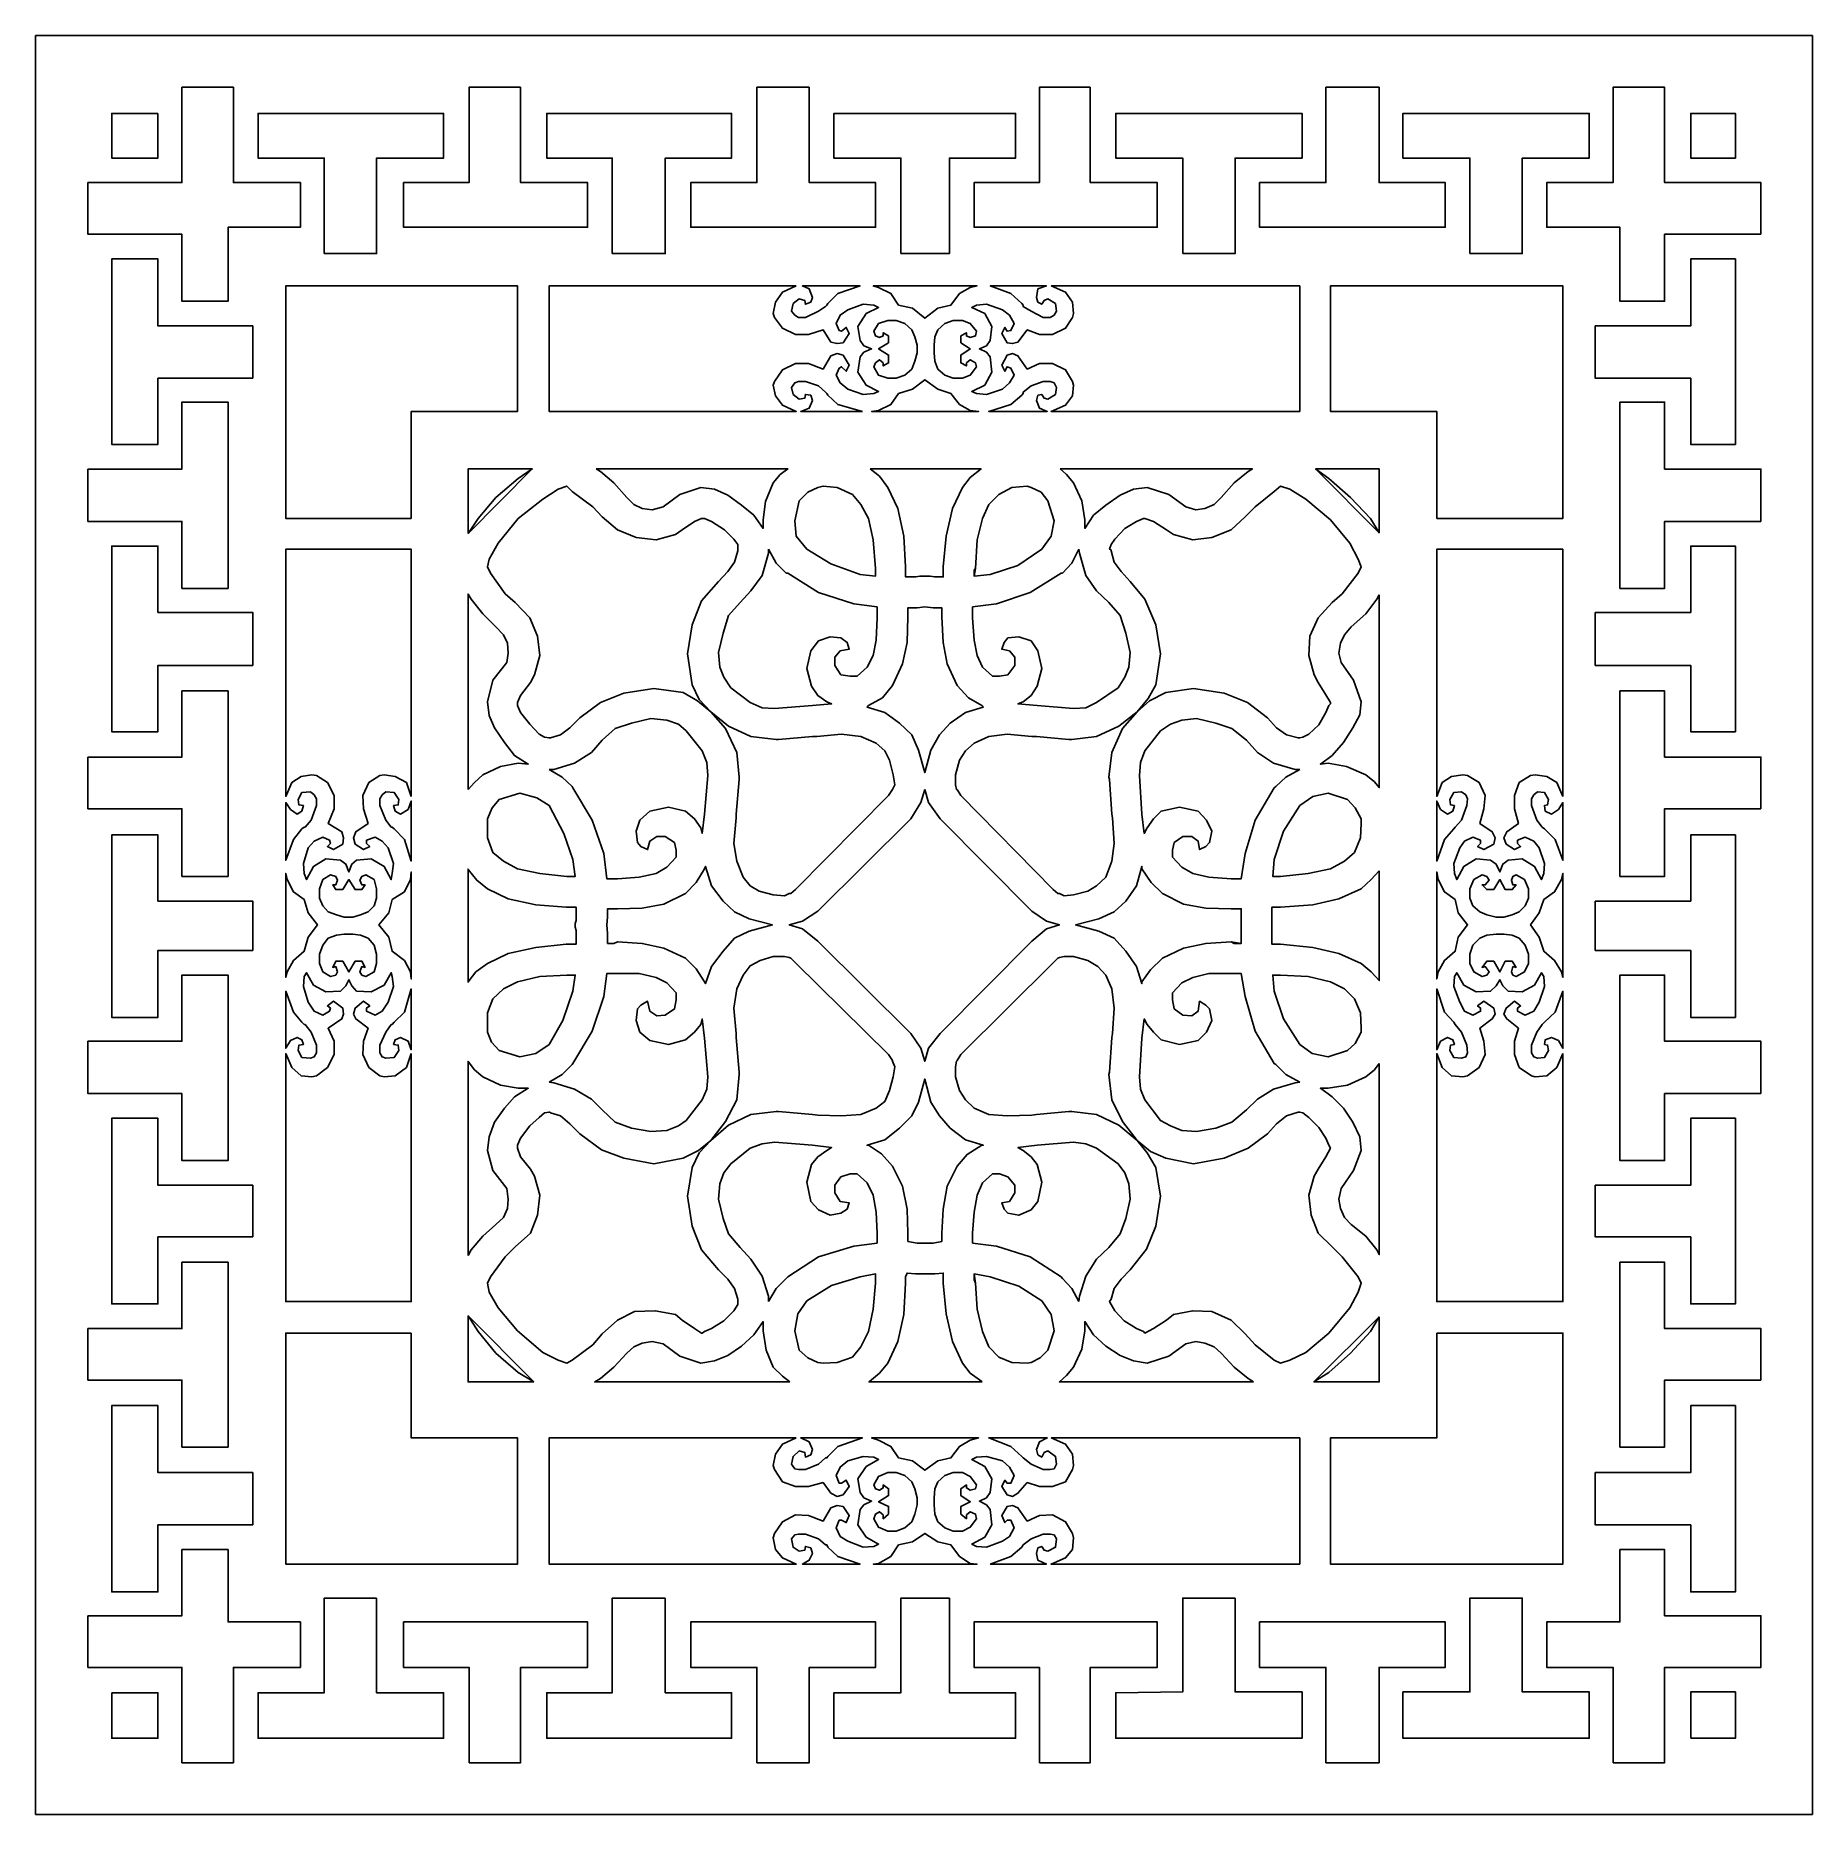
# Model space of a CAD drawing. Header units: centimetres. Extents: x -9.15 to -1.5, y -9 to -1.35.
import ezdxf

# ---------------------------------------------------------------- set-up
doc = ezdxf.new("R2010")
doc.units = ezdxf.units.CM
doc.header["$MEASUREMENT"] = 0
doc.layers.add('layer 1', color=7, linetype='Continuous')

msp = doc.modelspace()

# ---------------------------------------------------------------- linework, layer by layer
at = {"layer": 'layer 1', "color": 250}
for points, knots in [([(-1.49953, -1.34592), (-1.49953, -1.34592), (-1.49953, -9.00021), (-1.49953, -9.00021), (-1.49953, -9.00021), (-1.49953, -9.00021), (-9.1472, -9.00021), (-9.1472, -9.00021), (-9.1472, -9.00021), (-9.1472, -9.00021), (-9.1472, -1.34592), (-9.1472, -1.34592), (-9.1472, -1.34592), (-9.1472, -1.34592), (-1.49953, -1.34592), (-1.49953, -1.34592)], [0, 0, 0, 0, 0.2, 0.2, 0.2, 0.2, 0.4, 0.4, 0.4, 0.4, 0.6, 0.6, 0.6, 0.6, 1, 1, 1, 1]), ([(-8.29563, -1.56793), (-8.29563, -1.56793), (-8.29563, -1.97883), (-8.29563, -1.97883), (-8.29563, -1.97883), (-8.29563, -1.97883), (-8.00733, -1.97883), (-8.00733, -1.97883), (-8.00733, -1.97883), (-8.00733, -1.97883), (-8.00733, -2.17099), (-8.00733, -2.17099), (-8.00733, -2.17099), (-8.00733, -2.17099), (-8.31879, -2.17099), (-8.31879, -2.17099), (-8.31879, -2.17099), (-8.31879, -2.17099), (-8.31879, -2.48911), (-8.31879, -2.48911), (-8.31879, -2.48911), (-8.31879, -2.48911), (-8.51761, -2.48911), (-8.51761, -2.48911), (-8.51761, -2.48911), (-8.51761, -2.48911), (-8.51761, -2.2008), (-8.51761, -2.2008), (-8.51761, -2.2008), (-8.51761, -2.2008), (-8.92188, -2.2008), (-8.92188, -2.2008), (-8.92188, -2.2008), (-8.92188, -2.2008), (-8.92188, -1.97883), (-8.92188, -1.97883), (-8.92188, -1.97883), (-8.92188, -1.97883), (-8.51761, -1.97883), (-8.51761, -1.97883), (-8.51761, -1.97883), (-8.51761, -1.97883), (-8.51761, -1.56793), (-8.51761, -1.56793), (-8.51761, -1.56793), (-8.51761, -1.56793), (-8.29563, -1.56793), (-8.29563, -1.56793)], [0, 0, 0, 0, 0.0769231, 0.0769231, 0.0769231, 0.0769231, 0.1538462, 0.1538462, 0.1538462, 0.1538462, 0.2307692, 0.2307692, 0.2307692, 0.2307692, 0.3076923, 0.3076923, 0.3076923, 0.3076923, 0.3846154, 0.3846154, 0.3846154, 0.3846154, 0.4615385, 0.4615385, 0.4615385, 0.4615385, 0.5384615, 0.5384615, 0.5384615, 0.5384615, 0.6153846, 0.6153846, 0.6153846, 0.6153846, 0.6923077, 0.6923077, 0.6923077, 0.6923077, 0.7692308, 0.7692308, 0.7692308, 0.7692308, 0.8461538, 0.8461538, 0.8461538, 0.8461538, 1, 1, 1, 1]), ([(-7.05967, -1.56793), (-7.05967, -1.56793), (-7.05967, -1.97883), (-7.05967, -1.97883), (-7.05967, -1.97883), (-7.05967, -1.97883), (-6.7714, -1.97883), (-6.7714, -1.97883), (-6.7714, -1.97883), (-6.7714, -1.97883), (-6.7714, -2.17099), (-6.7714, -2.17099), (-6.7714, -2.17099), (-6.7714, -2.17099), (-7.56332, -2.17099), (-7.56332, -2.17099), (-7.56332, -2.17099), (-7.56332, -2.17099), (-7.56332, -1.97883), (-7.56332, -1.97883), (-7.56332, -1.97883), (-7.56332, -1.97883), (-7.28169, -1.97883), (-7.28169, -1.97883), (-7.28169, -1.97883), (-7.28169, -1.97883), (-7.28169, -1.56793), (-7.28169, -1.56793), (-7.28169, -1.56793), (-7.28169, -1.56793), (-7.05967, -1.56793), (-7.05967, -1.56793)], [0, 0, 0, 0, 0.1111111, 0.1111111, 0.1111111, 0.1111111, 0.2222222, 0.2222222, 0.2222222, 0.2222222, 0.3333333, 0.3333333, 0.3333333, 0.3333333, 0.4444444, 0.4444444, 0.4444444, 0.4444444, 0.5555556, 0.5555556, 0.5555556, 0.5555556, 0.6666667, 0.6666667, 0.6666667, 0.6666667, 0.7777778, 0.7777778, 0.7777778, 0.7777778, 1, 1, 1, 1]), ([(-5.81708, -1.56793), (-5.81708, -1.56793), (-5.81708, -1.97883), (-5.81708, -1.97883), (-5.81708, -1.97883), (-5.81708, -1.97883), (-5.53211, -1.97883), (-5.53211, -1.97883), (-5.53211, -1.97883), (-5.53211, -1.97883), (-5.53211, -2.17099), (-5.53211, -2.17099), (-5.53211, -2.17099), (-5.53211, -2.17099), (-6.32738, -2.17099), (-6.32738, -2.17099), (-6.32738, -2.17099), (-6.32738, -2.17099), (-6.32738, -1.97883), (-6.32738, -1.97883), (-6.32738, -1.97883), (-6.32738, -1.97883), (-6.04238, -1.97883), (-6.04238, -1.97883), (-6.04238, -1.97883), (-6.04238, -1.97883), (-6.04238, -1.56793), (-6.04238, -1.56793), (-6.04238, -1.56793), (-6.04238, -1.56793), (-5.81708, -1.56793), (-5.81708, -1.56793)], [0, 0, 0, 0, 0.1111111, 0.1111111, 0.1111111, 0.1111111, 0.2222222, 0.2222222, 0.2222222, 0.2222222, 0.3333333, 0.3333333, 0.3333333, 0.3333333, 0.4444444, 0.4444444, 0.4444444, 0.4444444, 0.5555556, 0.5555556, 0.5555556, 0.5555556, 0.6666667, 0.6666667, 0.6666667, 0.6666667, 0.7777778, 0.7777778, 0.7777778, 0.7777778, 1, 1, 1, 1]), ([(-4.60761, -1.56793), (-4.60761, -1.56793), (-4.60761, -1.97883), (-4.60761, -1.97883), (-4.60761, -1.97883), (-4.60761, -1.97883), (-4.31934, -1.97883), (-4.31934, -1.97883), (-4.31934, -1.97883), (-4.31934, -1.97883), (-4.31934, -2.17099), (-4.31934, -2.17099), (-4.31934, -2.17099), (-4.31934, -2.17099), (-5.10799, -2.17099), (-5.10799, -2.17099), (-5.10799, -2.17099), (-5.10799, -2.17099), (-5.10799, -1.97883), (-5.10799, -1.97883), (-5.10799, -1.97883), (-5.10799, -1.97883), (-4.82634, -1.97883), (-4.82634, -1.97883), (-4.82634, -1.97883), (-4.82634, -1.97883), (-4.82634, -1.56793), (-4.82634, -1.56793), (-4.82634, -1.56793), (-4.82634, -1.56793), (-4.60761, -1.56793), (-4.60761, -1.56793)], [0, 0, 0, 0, 0.1111111, 0.1111111, 0.1111111, 0.1111111, 0.2222222, 0.2222222, 0.2222222, 0.2222222, 0.3333333, 0.3333333, 0.3333333, 0.3333333, 0.4444444, 0.4444444, 0.4444444, 0.4444444, 0.5555556, 0.5555556, 0.5555556, 0.5555556, 0.6666667, 0.6666667, 0.6666667, 0.6666667, 0.7777778, 0.7777778, 0.7777778, 0.7777778, 1, 1, 1, 1]), ([(-3.36503, -1.56793), (-3.36503, -1.56793), (-3.36503, -1.97883), (-3.36503, -1.97883), (-3.36503, -1.97883), (-3.36503, -1.97883), (-3.08009, -1.97883), (-3.08009, -1.97883), (-3.08009, -1.97883), (-3.08009, -1.97883), (-3.08009, -2.17099), (-3.08009, -2.17099), (-3.08009, -2.17099), (-3.08009, -2.17099), (-3.87865, -2.17099), (-3.87865, -2.17099), (-3.87865, -2.17099), (-3.87865, -2.17099), (-3.87865, -1.97883), (-3.87865, -1.97883), (-3.87865, -1.97883), (-3.87865, -1.97883), (-3.59371, -1.97883), (-3.59371, -1.97883), (-3.59371, -1.97883), (-3.59371, -1.97883), (-3.59371, -1.56793), (-3.59371, -1.56793), (-3.59371, -1.56793), (-3.59371, -1.56793), (-3.36503, -1.56793), (-3.36503, -1.56793)], [0, 0, 0, 0, 0.1111111, 0.1111111, 0.1111111, 0.1111111, 0.2222222, 0.2222222, 0.2222222, 0.2222222, 0.3333333, 0.3333333, 0.3333333, 0.3333333, 0.4444444, 0.4444444, 0.4444444, 0.4444444, 0.5555556, 0.5555556, 0.5555556, 0.5555556, 0.6666667, 0.6666667, 0.6666667, 0.6666667, 0.7777778, 0.7777778, 0.7777778, 0.7777778, 1, 1, 1, 1]), ([(-1.72155, -2.2008), (-1.72155, -2.2008), (-2.13573, -2.2008), (-2.13573, -2.2008), (-2.13573, -2.2008), (-2.13573, -2.2008), (-2.13573, -2.48911), (-2.13573, -2.48911), (-2.13573, -2.48911), (-2.13573, -2.48911), (-2.32793, -2.48911), (-2.32793, -2.48911), (-2.32793, -2.48911), (-2.32793, -2.48911), (-2.32793, -2.17099), (-2.32793, -2.17099), (-2.32793, -2.17099), (-2.32793, -2.17099), (-2.6427, -2.17099), (-2.6427, -2.17099), (-2.6427, -2.17099), (-2.6427, -2.17099), (-2.6427, -1.97883), (-2.6427, -1.97883), (-2.6427, -1.97883), (-2.6427, -1.97883), (-2.35771, -1.97883), (-2.35771, -1.97883), (-2.35771, -1.97883), (-2.35771, -1.97883), (-2.35771, -1.56793), (-2.35771, -1.56793), (-2.35771, -1.56793), (-2.35771, -1.56793), (-2.13573, -1.56793), (-2.13573, -1.56793), (-2.13573, -1.56793), (-2.13573, -1.56793), (-2.13573, -1.97883), (-2.13573, -1.97883), (-2.13573, -1.97883), (-2.13573, -1.97883), (-1.72155, -1.97883), (-1.72155, -1.97883), (-1.72155, -1.97883), (-1.72155, -1.97883), (-1.72155, -2.2008), (-1.72155, -2.2008)], [0, 0, 0, 0, 0.0769231, 0.0769231, 0.0769231, 0.0769231, 0.1538462, 0.1538462, 0.1538462, 0.1538462, 0.2307692, 0.2307692, 0.2307692, 0.2307692, 0.3076923, 0.3076923, 0.3076923, 0.3076923, 0.3846154, 0.3846154, 0.3846154, 0.3846154, 0.4615385, 0.4615385, 0.4615385, 0.4615385, 0.5384615, 0.5384615, 0.5384615, 0.5384615, 0.6153846, 0.6153846, 0.6153846, 0.6153846, 0.6923077, 0.6923077, 0.6923077, 0.6923077, 0.7692308, 0.7692308, 0.7692308, 0.7692308, 0.8461538, 0.8461538, 0.8461538, 0.8461538, 1, 1, 1, 1]), ([(-8.62035, -1.68057), (-8.62035, -1.68057), (-8.62035, -1.87276), (-8.62035, -1.87276), (-8.62035, -1.87276), (-8.62035, -1.87276), (-8.81917, -1.87276), (-8.81917, -1.87276), (-8.81917, -1.87276), (-8.81917, -1.87276), (-8.81917, -1.68057), (-8.81917, -1.68057), (-8.81917, -1.68057), (-8.81917, -1.68057), (-8.62035, -1.68057), (-8.62035, -1.68057)], [0, 0, 0, 0, 0.2, 0.2, 0.2, 0.2, 0.4, 0.4, 0.4, 0.4, 0.6, 0.6, 0.6, 0.6, 1, 1, 1, 1]), ([(-7.90463, -2.28368), (-7.90463, -2.28368), (-7.90463, -1.87276), (-7.90463, -1.87276), (-7.90463, -1.87276), (-7.90463, -1.87276), (-8.18958, -1.87276), (-8.18958, -1.87276), (-8.18958, -1.87276), (-8.18958, -1.87276), (-8.18958, -1.68057), (-8.18958, -1.68057), (-8.18958, -1.68057), (-8.18958, -1.68057), (-7.391, -1.68057), (-7.391, -1.68057), (-7.391, -1.68057), (-7.391, -1.68057), (-7.391, -1.87276), (-7.391, -1.87276), (-7.391, -1.87276), (-7.391, -1.87276), (-7.67928, -1.87276), (-7.67928, -1.87276), (-7.67928, -1.87276), (-7.67928, -1.87276), (-7.67928, -2.28368), (-7.67928, -2.28368), (-7.67928, -2.28368), (-7.67928, -2.28368), (-7.90463, -2.28368), (-7.90463, -2.28368)], [0, 0, 0, 0, 0.1111111, 0.1111111, 0.1111111, 0.1111111, 0.2222222, 0.2222222, 0.2222222, 0.2222222, 0.3333333, 0.3333333, 0.3333333, 0.3333333, 0.4444444, 0.4444444, 0.4444444, 0.4444444, 0.5555556, 0.5555556, 0.5555556, 0.5555556, 0.6666667, 0.6666667, 0.6666667, 0.6666667, 0.7777778, 0.7777778, 0.7777778, 0.7777778, 1, 1, 1, 1]), ([(-6.66532, -2.28368), (-6.66532, -2.28368), (-6.66532, -1.87276), (-6.66532, -1.87276), (-6.66532, -1.87276), (-6.66532, -1.87276), (-6.94701, -1.87276), (-6.94701, -1.87276), (-6.94701, -1.87276), (-6.94701, -1.87276), (-6.94701, -1.68057), (-6.94701, -1.68057), (-6.94701, -1.68057), (-6.94701, -1.68057), (-6.15175, -1.68057), (-6.15175, -1.68057), (-6.15175, -1.68057), (-6.15175, -1.68057), (-6.15175, -1.87276), (-6.15175, -1.87276), (-6.15175, -1.87276), (-6.15175, -1.87276), (-6.43671, -1.87276), (-6.43671, -1.87276), (-6.43671, -1.87276), (-6.43671, -1.87276), (-6.43671, -2.28368), (-6.43671, -2.28368), (-6.43671, -2.28368), (-6.43671, -2.28368), (-6.66532, -2.28368), (-6.66532, -2.28368)], [0, 0, 0, 0, 0.1111111, 0.1111111, 0.1111111, 0.1111111, 0.2222222, 0.2222222, 0.2222222, 0.2222222, 0.3333333, 0.3333333, 0.3333333, 0.3333333, 0.4444444, 0.4444444, 0.4444444, 0.4444444, 0.5555556, 0.5555556, 0.5555556, 0.5555556, 0.6666667, 0.6666667, 0.6666667, 0.6666667, 0.7777778, 0.7777778, 0.7777778, 0.7777778, 1, 1, 1, 1]), ([(-5.42277, -2.28368), (-5.42277, -2.28368), (-5.42277, -1.87276), (-5.42277, -1.87276), (-5.42277, -1.87276), (-5.42277, -1.87276), (-5.71106, -1.87276), (-5.71106, -1.87276), (-5.71106, -1.87276), (-5.71106, -1.87276), (-5.71106, -1.68057), (-5.71106, -1.68057), (-5.71106, -1.68057), (-5.71106, -1.68057), (-4.92904, -1.68057), (-4.92904, -1.68057), (-4.92904, -1.68057), (-4.92904, -1.68057), (-4.92904, -1.87276), (-4.92904, -1.87276), (-4.92904, -1.87276), (-4.92904, -1.87276), (-5.21404, -1.87276), (-5.21404, -1.87276), (-5.21404, -1.87276), (-5.21404, -1.87276), (-5.21404, -2.28368), (-5.21404, -2.28368), (-5.21404, -2.28368), (-5.21404, -2.28368), (-5.42277, -2.28368), (-5.42277, -2.28368)], [0, 0, 0, 0, 0.1111111, 0.1111111, 0.1111111, 0.1111111, 0.2222222, 0.2222222, 0.2222222, 0.2222222, 0.3333333, 0.3333333, 0.3333333, 0.3333333, 0.4444444, 0.4444444, 0.4444444, 0.4444444, 0.5555556, 0.5555556, 0.5555556, 0.5555556, 0.6666667, 0.6666667, 0.6666667, 0.6666667, 0.7777778, 0.7777778, 0.7777778, 0.7777778, 1, 1, 1, 1]), ([(-4.21002, -2.28368), (-4.21002, -2.28368), (-4.21002, -1.87276), (-4.21002, -1.87276), (-4.21002, -1.87276), (-4.21002, -1.87276), (-4.49828, -1.87276), (-4.49828, -1.87276), (-4.49828, -1.87276), (-4.49828, -1.87276), (-4.49828, -1.68057), (-4.49828, -1.68057), (-4.49828, -1.68057), (-4.49828, -1.68057), (-3.69641, -1.68057), (-3.69641, -1.68057), (-3.69641, -1.68057), (-3.69641, -1.68057), (-3.69641, -1.87276), (-3.69641, -1.87276), (-3.69641, -1.87276), (-3.69641, -1.87276), (-3.98471, -1.87276), (-3.98471, -1.87276), (-3.98471, -1.87276), (-3.98471, -1.87276), (-3.98471, -2.28368), (-3.98471, -2.28368), (-3.98471, -2.28368), (-3.98471, -2.28368), (-4.21002, -2.28368), (-4.21002, -2.28368)], [0, 0, 0, 0, 0.1111111, 0.1111111, 0.1111111, 0.1111111, 0.2222222, 0.2222222, 0.2222222, 0.2222222, 0.3333333, 0.3333333, 0.3333333, 0.3333333, 0.4444444, 0.4444444, 0.4444444, 0.4444444, 0.5555556, 0.5555556, 0.5555556, 0.5555556, 0.6666667, 0.6666667, 0.6666667, 0.6666667, 0.7777778, 0.7777778, 0.7777778, 0.7777778, 1, 1, 1, 1]), ([(-2.97403, -2.28368), (-2.97403, -2.28368), (-2.97403, -1.87276), (-2.97403, -1.87276), (-2.97403, -1.87276), (-2.97403, -1.87276), (-3.26232, -1.87276), (-3.26232, -1.87276), (-3.26232, -1.87276), (-3.26232, -1.87276), (-3.26232, -1.68057), (-3.26232, -1.68057), (-3.26232, -1.68057), (-3.26232, -1.68057), (-2.46045, -1.68057), (-2.46045, -1.68057), (-2.46045, -1.68057), (-2.46045, -1.68057), (-2.46045, -1.87276), (-2.46045, -1.87276), (-2.46045, -1.87276), (-2.46045, -1.87276), (-2.74876, -1.87276), (-2.74876, -1.87276), (-2.74876, -1.87276), (-2.74876, -1.87276), (-2.74876, -2.28368), (-2.74876, -2.28368), (-2.74876, -2.28368), (-2.74876, -2.28368), (-2.97403, -2.28368), (-2.97403, -2.28368)], [0, 0, 0, 0, 0.1111111, 0.1111111, 0.1111111, 0.1111111, 0.2222222, 0.2222222, 0.2222222, 0.2222222, 0.3333333, 0.3333333, 0.3333333, 0.3333333, 0.4444444, 0.4444444, 0.4444444, 0.4444444, 0.5555556, 0.5555556, 0.5555556, 0.5555556, 0.6666667, 0.6666667, 0.6666667, 0.6666667, 0.7777778, 0.7777778, 0.7777778, 0.7777778, 1, 1, 1, 1]), ([(-1.83085, -1.87276), (-1.83085, -1.87276), (-2.02307, -1.87276), (-2.02307, -1.87276), (-2.02307, -1.87276), (-2.02307, -1.87276), (-2.02307, -1.68057), (-2.02307, -1.68057), (-2.02307, -1.68057), (-2.02307, -1.68057), (-1.83085, -1.68057), (-1.83085, -1.68057), (-1.83085, -1.68057), (-1.83085, -1.68057), (-1.83085, -1.87276), (-1.83085, -1.87276)], [0, 0, 0, 0, 0.2, 0.2, 0.2, 0.2, 0.4, 0.4, 0.4, 0.4, 0.6, 0.6, 0.6, 0.6, 1, 1, 1, 1]), ([(-8.2128, -2.82046), (-8.2128, -2.82046), (-8.62035, -2.82046), (-8.62035, -2.82046), (-8.62035, -2.82046), (-8.62035, -2.82046), (-8.62035, -3.10541), (-8.62035, -3.10541), (-8.62035, -3.10541), (-8.62035, -3.10541), (-8.81917, -3.10541), (-8.81917, -3.10541), (-8.81917, -3.10541), (-8.81917, -3.10541), (-8.81917, -2.30684), (-8.81917, -2.30684), (-8.81917, -2.30684), (-8.81917, -2.30684), (-8.62035, -2.30684), (-8.62035, -2.30684), (-8.62035, -2.30684), (-8.62035, -2.30684), (-8.62035, -2.59511), (-8.62035, -2.59511), (-8.62035, -2.59511), (-8.62035, -2.59511), (-8.2128, -2.59511), (-8.2128, -2.59511), (-8.2128, -2.59511), (-8.2128, -2.59511), (-8.2128, -2.82046), (-8.2128, -2.82046)], [0, 0, 0, 0, 0.1111111, 0.1111111, 0.1111111, 0.1111111, 0.2222222, 0.2222222, 0.2222222, 0.2222222, 0.3333333, 0.3333333, 0.3333333, 0.3333333, 0.4444444, 0.4444444, 0.4444444, 0.4444444, 0.5555556, 0.5555556, 0.5555556, 0.5555556, 0.6666667, 0.6666667, 0.6666667, 0.6666667, 0.7777778, 0.7777778, 0.7777778, 0.7777778, 1, 1, 1, 1]), ([(-2.43394, -2.59511), (-2.43394, -2.59511), (-2.02307, -2.59511), (-2.02307, -2.59511), (-2.02307, -2.59511), (-2.02307, -2.59511), (-2.02307, -2.30684), (-2.02307, -2.30684), (-2.02307, -2.30684), (-2.02307, -2.30684), (-1.83085, -2.30684), (-1.83085, -2.30684), (-1.83085, -2.30684), (-1.83085, -2.30684), (-1.83085, -3.10541), (-1.83085, -3.10541), (-1.83085, -3.10541), (-1.83085, -3.10541), (-2.02307, -3.10541), (-2.02307, -3.10541), (-2.02307, -3.10541), (-2.02307, -3.10541), (-2.02307, -2.82046), (-2.02307, -2.82046), (-2.02307, -2.82046), (-2.02307, -2.82046), (-2.43394, -2.82046), (-2.43394, -2.82046), (-2.43394, -2.82046), (-2.43394, -2.82046), (-2.43394, -2.59511), (-2.43394, -2.59511)], [0, 0, 0, 0, 0.1111111, 0.1111111, 0.1111111, 0.1111111, 0.2222222, 0.2222222, 0.2222222, 0.2222222, 0.3333333, 0.3333333, 0.3333333, 0.3333333, 0.4444444, 0.4444444, 0.4444444, 0.4444444, 0.5555556, 0.5555556, 0.5555556, 0.5555556, 0.6666667, 0.6666667, 0.6666667, 0.6666667, 0.7777778, 0.7777778, 0.7777778, 0.7777778, 1, 1, 1, 1]), ([(-7.53016, -3.42351), (-7.53016, -3.42351), (-8.07028, -3.42351), (-8.07028, -3.42351), (-8.07028, -3.42351), (-8.07028, -3.42351), (-8.07028, -2.4228), (-8.07028, -2.4228), (-8.07028, -2.4228), (-8.07028, -2.4228), (-7.07292, -2.4228), (-7.07292, -2.4228), (-7.07292, -2.4228), (-7.07292, -2.4228), (-7.07292, -2.96293), (-7.07292, -2.96293), (-7.07292, -2.96293), (-7.07292, -2.96293), (-7.53016, -2.96293), (-7.53016, -2.96293), (-7.53016, -2.96293), (-7.53016, -2.96293), (-7.53016, -3.42351), (-7.53016, -3.42351)], [0, 0, 0, 0, 0.1428571, 0.1428571, 0.1428571, 0.1428571, 0.2857143, 0.2857143, 0.2857143, 0.2857143, 0.4285714, 0.4285714, 0.4285714, 0.4285714, 0.5714286, 0.5714286, 0.5714286, 0.5714286, 0.7142857, 0.7142857, 0.7142857, 0.7142857, 1, 1, 1, 1]), ([(-5.8734, -2.4228), (-5.8734, -2.4228), (-6.93705, -2.4228), (-6.93705, -2.4228), (-6.93705, -2.4228), (-6.93705, -2.4228), (-6.93705, -2.96293), (-6.93705, -2.96293), (-6.93705, -2.96293), (-6.93705, -2.96293), (-5.8734, -2.96293), (-5.8734, -2.96293), (-5.8734, -2.96293), (-5.8734, -2.96293), (-5.93303, -2.93642), (-5.93303, -2.93642), (-5.93303, -2.93642), (-5.93303, -2.93642), (-5.96286, -2.89665), (-5.96286, -2.89665), (-5.96286, -2.89665), (-5.96286, -2.89665), (-5.97282, -2.85025), (-5.97282, -2.85025), (-5.97282, -2.85025), (-5.97282, -2.85025), (-5.96618, -2.83371), (-5.96618, -2.83371), (-5.96618, -2.83371), (-5.96618, -2.83371), (-5.93303, -2.78401), (-5.93303, -2.78401), (-5.93303, -2.78401), (-5.93303, -2.78401), (-5.87672, -2.75749), (-5.87672, -2.75749), (-5.87672, -2.75749), (-5.87672, -2.75749), (-5.82041, -2.75749), (-5.82041, -2.75749), (-5.82041, -2.75749), (-5.82041, -2.75749), (-5.75742, -2.78069), (-5.75742, -2.78069), (-5.75742, -2.78069), (-5.75742, -2.78069), (-5.72431, -2.72436), (-5.72431, -2.72436), (-5.72431, -2.72436), (-5.72431, -2.72436), (-5.6978, -2.7144), (-5.6978, -2.7144), (-5.6978, -2.7144), (-5.6978, -2.7144), (-5.67131, -2.72105), (-5.67131, -2.72105), (-5.67131, -2.72105), (-5.67131, -2.72105), (-5.64478, -2.76409), (-5.64478, -2.76409), (-5.64478, -2.76409), (-5.64478, -2.76409), (-5.65804, -2.79063), (-5.65804, -2.79063), (-5.65804, -2.79063), (-5.65804, -2.79063), (-5.67789, -2.77074), (-5.67789, -2.77074), (-5.67789, -2.77074), (-5.67789, -2.77074), (-5.68787, -2.77739), (-5.68787, -2.77739), (-5.68787, -2.77739), (-5.68787, -2.77739), (-5.70109, -2.80719), (-5.70109, -2.80719), (-5.70109, -2.80719), (-5.70109, -2.80719), (-5.68453, -2.84033), (-5.68453, -2.84033), (-5.68453, -2.84033), (-5.68453, -2.84033), (-5.65141, -2.86683), (-5.65141, -2.86683), (-5.65141, -2.86683), (-5.65141, -2.86683), (-5.58514, -2.89001), (-5.58514, -2.89001), (-5.58514, -2.89001), (-5.58514, -2.89001), (-5.53874, -2.88671), (-5.53874, -2.88671), (-5.53874, -2.88671), (-5.53874, -2.88671), (-5.51889, -2.87678), (-5.51889, -2.87678), (-5.51889, -2.87678), (-5.51889, -2.87678), (-5.57188, -2.85025), (-5.57188, -2.85025), (-5.57188, -2.85025), (-5.57188, -2.85025), (-5.60832, -2.79395), (-5.60832, -2.79395), (-5.60832, -2.79395), (-5.60832, -2.79395), (-5.59838, -2.72764), (-5.59838, -2.72764), (-5.59838, -2.72764), (-5.59838, -2.72764), (-5.58179, -2.70779), (-5.58179, -2.70779), (-5.58179, -2.70779), (-5.58179, -2.70779), (-5.54866, -2.69451), (-5.54866, -2.69451), (-5.54866, -2.69451), (-5.54866, -2.69451), (-5.58179, -2.68131), (-5.58179, -2.68131), (-5.58179, -2.68131), (-5.58179, -2.68131), (-5.59838, -2.65808), (-5.59838, -2.65808), (-5.59838, -2.65808), (-5.59838, -2.65808), (-5.60832, -2.59843), (-5.60832, -2.59843), (-5.60832, -2.59843), (-5.60832, -2.59843), (-5.57188, -2.5421), (-5.57188, -2.5421), (-5.57188, -2.5421), (-5.57188, -2.5421), (-5.51889, -2.5156), (-5.51889, -2.5156), (-5.51889, -2.5156), (-5.51889, -2.5156), (-5.53874, -2.50565), (-5.53874, -2.50565), (-5.53874, -2.50565), (-5.53874, -2.50565), (-5.58514, -2.50234), (-5.58514, -2.50234), (-5.58514, -2.50234), (-5.58514, -2.50234), (-5.65141, -2.52554), (-5.65141, -2.52554), (-5.65141, -2.52554), (-5.65141, -2.52554), (-5.68453, -2.54874), (-5.68453, -2.54874), (-5.68453, -2.54874), (-5.68453, -2.54874), (-5.70109, -2.58518), (-5.70109, -2.58518), (-5.70109, -2.58518), (-5.70109, -2.58518), (-5.68787, -2.615), (-5.68787, -2.615), (-5.68787, -2.615), (-5.68787, -2.615), (-5.67789, -2.61832), (-5.67789, -2.61832), (-5.67789, -2.61832), (-5.67789, -2.61832), (-5.65804, -2.60177), (-5.65804, -2.60177), (-5.65804, -2.60177), (-5.65804, -2.60177), (-5.64478, -2.62828), (-5.64478, -2.62828), (-5.64478, -2.62828), (-5.64478, -2.62828), (-5.67131, -2.66801), (-5.67131, -2.66801), (-5.67131, -2.66801), (-5.67131, -2.66801), (-5.6978, -2.67133), (-5.6978, -2.67133), (-5.6978, -2.67133), (-5.6978, -2.67133), (-5.72431, -2.6647), (-5.72431, -2.6647), (-5.72431, -2.6647), (-5.72431, -2.6647), (-5.75742, -2.61169), (-5.75742, -2.61169), (-5.75742, -2.61169), (-5.75742, -2.61169), (-5.82041, -2.63157), (-5.82041, -2.63157), (-5.82041, -2.63157), (-5.82041, -2.63157), (-5.87672, -2.63157), (-5.87672, -2.63157), (-5.87672, -2.63157), (-5.87672, -2.63157), (-5.93303, -2.60506), (-5.93303, -2.60506), (-5.93303, -2.60506), (-5.93303, -2.60506), (-5.96618, -2.55867), (-5.96618, -2.55867), (-5.96618, -2.55867), (-5.96618, -2.55867), (-5.97282, -2.5421), (-5.97282, -2.5421), (-5.97282, -2.5421), (-5.97282, -2.5421), (-5.96286, -2.49241), (-5.96286, -2.49241), (-5.96286, -2.49241), (-5.96286, -2.49241), (-5.93303, -2.44932), (-5.93303, -2.44932), (-5.93303, -2.44932), (-5.93303, -2.44932), (-5.8734, -2.4228), (-5.8734, -2.4228)], [0, 0, 0, 0, 0.0178571, 0.0178571, 0.0178571, 0.0178571, 0.0357143, 0.0357143, 0.0357143, 0.0357143, 0.0535714, 0.0535714, 0.0535714, 0.0535714, 0.0714286, 0.0714286, 0.0714286, 0.0714286, 0.0892857, 0.0892857, 0.0892857, 0.0892857, 0.1071429, 0.1071429, 0.1071429, 0.1071429, 0.125, 0.125, 0.125, 0.125, 0.1428571, 0.1428571, 0.1428571, 0.1428571, 0.1607143, 0.1607143, 0.1607143, 0.1607143, 0.1785714, 0.1785714, 0.1785714, 0.1785714, 0.1964286, 0.1964286, 0.1964286, 0.1964286, 0.2142857, 0.2142857, 0.2142857, 0.2142857, 0.2321429, 0.2321429, 0.2321429, 0.2321429, 0.25, 0.25, 0.25, 0.25, 0.2678571, 0.2678571, 0.2678571, 0.2678571, 0.2857143, 0.2857143, 0.2857143, 0.2857143, 0.3035714, 0.3035714, 0.3035714, 0.3035714, 0.3214286, 0.3214286, 0.3214286, 0.3214286, 0.3392857, 0.3392857, 0.3392857, 0.3392857, 0.3571429, 0.3571429, 0.3571429, 0.3571429, 0.375, 0.375, 0.375, 0.375, 0.3928571, 0.3928571, 0.3928571, 0.3928571, 0.4107143, 0.4107143, 0.4107143, 0.4107143, 0.4285714, 0.4285714, 0.4285714, 0.4285714, 0.4464286, 0.4464286, 0.4464286, 0.4464286, 0.4642857, 0.4642857, 0.4642857, 0.4642857, 0.4821429, 0.4821429, 0.4821429, 0.4821429, 0.5, 0.5, 0.5, 0.5, 0.5178571, 0.5178571, 0.5178571, 0.5178571, 0.5357143, 0.5357143, 0.5357143, 0.5357143, 0.5535714, 0.5535714, 0.5535714, 0.5535714, 0.5714286, 0.5714286, 0.5714286, 0.5714286, 0.5892857, 0.5892857, 0.5892857, 0.5892857, 0.6071429, 0.6071429, 0.6071429, 0.6071429, 0.625, 0.625, 0.625, 0.625, 0.6428571, 0.6428571, 0.6428571, 0.6428571, 0.6607143, 0.6607143, 0.6607143, 0.6607143, 0.6785714, 0.6785714, 0.6785714, 0.6785714, 0.6964286, 0.6964286, 0.6964286, 0.6964286, 0.7142857, 0.7142857, 0.7142857, 0.7142857, 0.7321429, 0.7321429, 0.7321429, 0.7321429, 0.75, 0.75, 0.75, 0.75, 0.7678571, 0.7678571, 0.7678571, 0.7678571, 0.7857143, 0.7857143, 0.7857143, 0.7857143, 0.8035714, 0.8035714, 0.8035714, 0.8035714, 0.8214286, 0.8214286, 0.8214286, 0.8214286, 0.8392857, 0.8392857, 0.8392857, 0.8392857, 0.8571429, 0.8571429, 0.8571429, 0.8571429, 0.875, 0.875, 0.875, 0.875, 0.8928571, 0.8928571, 0.8928571, 0.8928571, 0.9107143, 0.9107143, 0.9107143, 0.9107143, 0.9285714, 0.9285714, 0.9285714, 0.9285714, 0.9464286, 0.9464286, 0.9464286, 0.9464286, 0.9642857, 0.9642857, 0.9642857, 0.9642857, 1, 1, 1, 1]), ([(-5.59838, -2.4228), (-5.59838, -2.4228), (-5.69449, -2.45595), (-5.69449, -2.45595), (-5.69449, -2.45595), (-5.69449, -2.45595), (-5.73758, -2.49902), (-5.73758, -2.49902), (-5.73758, -2.49902), (-5.73758, -2.49902), (-5.7409, -2.50565), (-5.7409, -2.50565), (-5.7409, -2.50565), (-5.7409, -2.50565), (-5.74749, -2.51231), (-5.74749, -2.51231), (-5.74749, -2.51231), (-5.74749, -2.51231), (-5.77732, -2.53216), (-5.77732, -2.53216), (-5.77732, -2.53216), (-5.77732, -2.53216), (-5.83366, -2.55867), (-5.83366, -2.55867), (-5.83366, -2.55867), (-5.83366, -2.55867), (-5.86347, -2.55867), (-5.86347, -2.55867), (-5.86347, -2.55867), (-5.86347, -2.55867), (-5.88, -2.54874), (-5.88, -2.54874), (-5.88, -2.54874), (-5.88, -2.54874), (-5.89329, -2.53216), (-5.89329, -2.53216), (-5.89329, -2.53216), (-5.89329, -2.53216), (-5.88669, -2.49902), (-5.88669, -2.49902), (-5.88669, -2.49902), (-5.88669, -2.49902), (-5.86015, -2.47915), (-5.86015, -2.47915), (-5.86015, -2.47915), (-5.86015, -2.47915), (-5.83695, -2.48579), (-5.83695, -2.48579), (-5.83695, -2.48579), (-5.83695, -2.48579), (-5.83366, -2.50234), (-5.83366, -2.50234), (-5.83366, -2.50234), (-5.83366, -2.50234), (-5.81045, -2.49241), (-5.81045, -2.49241), (-5.81045, -2.49241), (-5.81045, -2.49241), (-5.80384, -2.47253), (-5.80384, -2.47253), (-5.80384, -2.47253), (-5.80384, -2.47253), (-5.81708, -2.43608), (-5.81708, -2.43608), (-5.81708, -2.43608), (-5.81708, -2.43608), (-5.84692, -2.4228), (-5.84692, -2.4228), (-5.84692, -2.4228), (-5.84692, -2.4228), (-5.59838, -2.4228), (-5.59838, -2.4228)], [0, 0, 0, 0, 0.0526316, 0.0526316, 0.0526316, 0.0526316, 0.1052632, 0.1052632, 0.1052632, 0.1052632, 0.1578947, 0.1578947, 0.1578947, 0.1578947, 0.2105263, 0.2105263, 0.2105263, 0.2105263, 0.2631579, 0.2631579, 0.2631579, 0.2631579, 0.3157895, 0.3157895, 0.3157895, 0.3157895, 0.3684211, 0.3684211, 0.3684211, 0.3684211, 0.4210526, 0.4210526, 0.4210526, 0.4210526, 0.4736842, 0.4736842, 0.4736842, 0.4736842, 0.5263158, 0.5263158, 0.5263158, 0.5263158, 0.5789474, 0.5789474, 0.5789474, 0.5789474, 0.6315789, 0.6315789, 0.6315789, 0.6315789, 0.6842105, 0.6842105, 0.6842105, 0.6842105, 0.7368421, 0.7368421, 0.7368421, 0.7368421, 0.7894737, 0.7894737, 0.7894737, 0.7894737, 0.8421053, 0.8421053, 0.8421053, 0.8421053, 0.8947368, 0.8947368, 0.8947368, 0.8947368, 1, 1, 1, 1]), ([(-5.84692, -2.4228), (-5.84692, -2.4228), (-5.59838, -2.4228), (-5.59838, -2.4228), (-5.59838, -2.4228), (-5.59838, -2.4228), (-5.84692, -2.4228), (-5.84692, -2.4228)], [0, 0, 0, 0, 0.3333333, 0.3333333, 0.3333333, 0.3333333, 1, 1, 1, 1]), ([(-5.09475, -2.4228), (-5.09475, -2.4228), (-5.12453, -2.42946), (-5.12453, -2.42946), (-5.12453, -2.42946), (-5.12453, -2.42946), (-5.17095, -2.45595), (-5.17095, -2.45595), (-5.17095, -2.45595), (-5.17095, -2.45595), (-5.20739, -2.50565), (-5.20739, -2.50565), (-5.20739, -2.50565), (-5.20739, -2.50565), (-5.2637, -2.5189), (-5.2637, -2.5189), (-5.2637, -2.5189), (-5.2637, -2.5189), (-5.32004, -2.56196), (-5.32004, -2.56196), (-5.32004, -2.56196), (-5.32004, -2.56196), (-5.37306, -2.5189), (-5.37306, -2.5189), (-5.37306, -2.5189), (-5.37306, -2.5189), (-5.43271, -2.50565), (-5.43271, -2.50565), (-5.43271, -2.50565), (-5.43271, -2.50565), (-5.46585, -2.45595), (-5.46585, -2.45595), (-5.46585, -2.45595), (-5.46585, -2.45595), (-5.51889, -2.42946), (-5.51889, -2.42946), (-5.51889, -2.42946), (-5.51889, -2.42946), (-5.54208, -2.4228), (-5.54208, -2.4228), (-5.54208, -2.4228), (-5.54208, -2.4228), (-5.09475, -2.4228), (-5.09475, -2.4228)], [0, 0, 0, 0, 0.0833333, 0.0833333, 0.0833333, 0.0833333, 0.1666667, 0.1666667, 0.1666667, 0.1666667, 0.25, 0.25, 0.25, 0.25, 0.3333333, 0.3333333, 0.3333333, 0.3333333, 0.4166667, 0.4166667, 0.4166667, 0.4166667, 0.5, 0.5, 0.5, 0.5, 0.5833333, 0.5833333, 0.5833333, 0.5833333, 0.6666667, 0.6666667, 0.6666667, 0.6666667, 0.75, 0.75, 0.75, 0.75, 0.8333333, 0.8333333, 0.8333333, 0.8333333, 1, 1, 1, 1]), ([(-5.54208, -2.4228), (-5.54208, -2.4228), (-5.09475, -2.4228), (-5.09475, -2.4228), (-5.09475, -2.4228), (-5.09475, -2.4228), (-5.54208, -2.4228), (-5.54208, -2.4228)], [0, 0, 0, 0, 0.3333333, 0.3333333, 0.3333333, 0.3333333, 1, 1, 1, 1]), ([(-4.77661, -2.4228), (-4.77661, -2.4228), (-3.70635, -2.4228), (-3.70635, -2.4228), (-3.70635, -2.4228), (-3.70635, -2.4228), (-3.70635, -2.96293), (-3.70635, -2.96293), (-3.70635, -2.96293), (-3.70635, -2.96293), (-4.77661, -2.96293), (-4.77661, -2.96293), (-4.77661, -2.96293), (-4.77661, -2.96293), (-4.71369, -2.93642), (-4.71369, -2.93642), (-4.71369, -2.93642), (-4.71369, -2.93642), (-4.68388, -2.89665), (-4.68388, -2.89665), (-4.68388, -2.89665), (-4.68388, -2.89665), (-4.68055, -2.85025), (-4.68055, -2.85025), (-4.68055, -2.85025), (-4.68055, -2.85025), (-4.68388, -2.83371), (-4.68388, -2.83371), (-4.68388, -2.83371), (-4.68388, -2.83371), (-4.71369, -2.78401), (-4.71369, -2.78401), (-4.71369, -2.78401), (-4.71369, -2.78401), (-4.77001, -2.75749), (-4.77001, -2.75749), (-4.77001, -2.75749), (-4.77001, -2.75749), (-4.82634, -2.75749), (-4.82634, -2.75749), (-4.82634, -2.75749), (-4.82634, -2.75749), (-4.87932, -2.78069), (-4.87932, -2.78069), (-4.87932, -2.78069), (-4.87932, -2.78069), (-4.91911, -2.72436), (-4.91911, -2.72436), (-4.91911, -2.72436), (-4.91911, -2.72436), (-4.94233, -2.7144), (-4.94233, -2.7144), (-4.94233, -2.7144), (-4.94233, -2.7144), (-4.96549, -2.72105), (-4.96549, -2.72105), (-4.96549, -2.72105), (-4.96549, -2.72105), (-4.98869, -2.76409), (-4.98869, -2.76409), (-4.98869, -2.76409), (-4.98869, -2.76409), (-4.97543, -2.79063), (-4.97543, -2.79063), (-4.97543, -2.79063), (-4.97543, -2.79063), (-4.96549, -2.77074), (-4.96549, -2.77074), (-4.96549, -2.77074), (-4.96549, -2.77074), (-4.94892, -2.77739), (-4.94892, -2.77739), (-4.94892, -2.77739), (-4.94892, -2.77739), (-4.93566, -2.80719), (-4.93566, -2.80719), (-4.93566, -2.80719), (-4.93566, -2.80719), (-4.95558, -2.84033), (-4.95558, -2.84033), (-4.95558, -2.84033), (-4.95558, -2.84033), (-4.98538, -2.86683), (-4.98538, -2.86683), (-4.98538, -2.86683), (-4.98538, -2.86683), (-5.05495, -2.89001), (-5.05495, -2.89001), (-5.05495, -2.89001), (-5.05495, -2.89001), (-5.09806, -2.88671), (-5.09806, -2.88671), (-5.09806, -2.88671), (-5.09806, -2.88671), (-5.11794, -2.87678), (-5.11794, -2.87678), (-5.11794, -2.87678), (-5.11794, -2.87678), (-5.06159, -2.85025), (-5.06159, -2.85025), (-5.06159, -2.85025), (-5.06159, -2.85025), (-5.03181, -2.79395), (-5.03181, -2.79395), (-5.03181, -2.79395), (-5.03181, -2.79395), (-5.03841, -2.72764), (-5.03841, -2.72764), (-5.03841, -2.72764), (-5.03841, -2.72764), (-5.05495, -2.70779), (-5.05495, -2.70779), (-5.05495, -2.70779), (-5.05495, -2.70779), (-5.08477, -2.69451), (-5.08477, -2.69451), (-5.08477, -2.69451), (-5.08477, -2.69451), (-5.05495, -2.68131), (-5.05495, -2.68131), (-5.05495, -2.68131), (-5.05495, -2.68131), (-5.03841, -2.65808), (-5.03841, -2.65808), (-5.03841, -2.65808), (-5.03841, -2.65808), (-5.03181, -2.59843), (-5.03181, -2.59843), (-5.03181, -2.59843), (-5.03181, -2.59843), (-5.06159, -2.5421), (-5.06159, -2.5421), (-5.06159, -2.5421), (-5.06159, -2.5421), (-5.11794, -2.5156), (-5.11794, -2.5156), (-5.11794, -2.5156), (-5.11794, -2.5156), (-5.09806, -2.50565), (-5.09806, -2.50565), (-5.09806, -2.50565), (-5.09806, -2.50565), (-5.05495, -2.50234), (-5.05495, -2.50234), (-5.05495, -2.50234), (-5.05495, -2.50234), (-4.98538, -2.52554), (-4.98538, -2.52554), (-4.98538, -2.52554), (-4.98538, -2.52554), (-4.95558, -2.54874), (-4.95558, -2.54874), (-4.95558, -2.54874), (-4.95558, -2.54874), (-4.93566, -2.58518), (-4.93566, -2.58518), (-4.93566, -2.58518), (-4.93566, -2.58518), (-4.94892, -2.615), (-4.94892, -2.615), (-4.94892, -2.615), (-4.94892, -2.615), (-4.96549, -2.61832), (-4.96549, -2.61832), (-4.96549, -2.61832), (-4.96549, -2.61832), (-4.97543, -2.60177), (-4.97543, -2.60177), (-4.97543, -2.60177), (-4.97543, -2.60177), (-4.98869, -2.62828), (-4.98869, -2.62828), (-4.98869, -2.62828), (-4.98869, -2.62828), (-4.96549, -2.66801), (-4.96549, -2.66801), (-4.96549, -2.66801), (-4.96549, -2.66801), (-4.94233, -2.67133), (-4.94233, -2.67133), (-4.94233, -2.67133), (-4.94233, -2.67133), (-4.91911, -2.6647), (-4.91911, -2.6647), (-4.91911, -2.6647), (-4.91911, -2.6647), (-4.87932, -2.61169), (-4.87932, -2.61169), (-4.87932, -2.61169), (-4.87932, -2.61169), (-4.82634, -2.63157), (-4.82634, -2.63157), (-4.82634, -2.63157), (-4.82634, -2.63157), (-4.77001, -2.63157), (-4.77001, -2.63157), (-4.77001, -2.63157), (-4.77001, -2.63157), (-4.71369, -2.60506), (-4.71369, -2.60506), (-4.71369, -2.60506), (-4.71369, -2.60506), (-4.68388, -2.55867), (-4.68388, -2.55867), (-4.68388, -2.55867), (-4.68388, -2.55867), (-4.68055, -2.5421), (-4.68055, -2.5421), (-4.68055, -2.5421), (-4.68055, -2.5421), (-4.68388, -2.49241), (-4.68388, -2.49241), (-4.68388, -2.49241), (-4.68388, -2.49241), (-4.71369, -2.44932), (-4.71369, -2.44932), (-4.71369, -2.44932), (-4.71369, -2.44932), (-4.77661, -2.4228), (-4.77661, -2.4228)], [0, 0, 0, 0, 0.0178571, 0.0178571, 0.0178571, 0.0178571, 0.0357143, 0.0357143, 0.0357143, 0.0357143, 0.0535714, 0.0535714, 0.0535714, 0.0535714, 0.0714286, 0.0714286, 0.0714286, 0.0714286, 0.0892857, 0.0892857, 0.0892857, 0.0892857, 0.1071429, 0.1071429, 0.1071429, 0.1071429, 0.125, 0.125, 0.125, 0.125, 0.1428571, 0.1428571, 0.1428571, 0.1428571, 0.1607143, 0.1607143, 0.1607143, 0.1607143, 0.1785714, 0.1785714, 0.1785714, 0.1785714, 0.1964286, 0.1964286, 0.1964286, 0.1964286, 0.2142857, 0.2142857, 0.2142857, 0.2142857, 0.2321429, 0.2321429, 0.2321429, 0.2321429, 0.25, 0.25, 0.25, 0.25, 0.2678571, 0.2678571, 0.2678571, 0.2678571, 0.2857143, 0.2857143, 0.2857143, 0.2857143, 0.3035714, 0.3035714, 0.3035714, 0.3035714, 0.3214286, 0.3214286, 0.3214286, 0.3214286, 0.3392857, 0.3392857, 0.3392857, 0.3392857, 0.3571429, 0.3571429, 0.3571429, 0.3571429, 0.375, 0.375, 0.375, 0.375, 0.3928571, 0.3928571, 0.3928571, 0.3928571, 0.4107143, 0.4107143, 0.4107143, 0.4107143, 0.4285714, 0.4285714, 0.4285714, 0.4285714, 0.4464286, 0.4464286, 0.4464286, 0.4464286, 0.4642857, 0.4642857, 0.4642857, 0.4642857, 0.4821429, 0.4821429, 0.4821429, 0.4821429, 0.5, 0.5, 0.5, 0.5, 0.5178571, 0.5178571, 0.5178571, 0.5178571, 0.5357143, 0.5357143, 0.5357143, 0.5357143, 0.5535714, 0.5535714, 0.5535714, 0.5535714, 0.5714286, 0.5714286, 0.5714286, 0.5714286, 0.5892857, 0.5892857, 0.5892857, 0.5892857, 0.6071429, 0.6071429, 0.6071429, 0.6071429, 0.625, 0.625, 0.625, 0.625, 0.6428571, 0.6428571, 0.6428571, 0.6428571, 0.6607143, 0.6607143, 0.6607143, 0.6607143, 0.6785714, 0.6785714, 0.6785714, 0.6785714, 0.6964286, 0.6964286, 0.6964286, 0.6964286, 0.7142857, 0.7142857, 0.7142857, 0.7142857, 0.7321429, 0.7321429, 0.7321429, 0.7321429, 0.75, 0.75, 0.75, 0.75, 0.7678571, 0.7678571, 0.7678571, 0.7678571, 0.7857143, 0.7857143, 0.7857143, 0.7857143, 0.8035714, 0.8035714, 0.8035714, 0.8035714, 0.8214286, 0.8214286, 0.8214286, 0.8214286, 0.8392857, 0.8392857, 0.8392857, 0.8392857, 0.8571429, 0.8571429, 0.8571429, 0.8571429, 0.875, 0.875, 0.875, 0.875, 0.8928571, 0.8928571, 0.8928571, 0.8928571, 0.9107143, 0.9107143, 0.9107143, 0.9107143, 0.9285714, 0.9285714, 0.9285714, 0.9285714, 0.9464286, 0.9464286, 0.9464286, 0.9464286, 0.9642857, 0.9642857, 0.9642857, 0.9642857, 1, 1, 1, 1]), ([(-4.7965, -2.4228), (-4.7965, -2.4228), (-4.83296, -2.43608), (-4.83296, -2.43608), (-4.83296, -2.43608), (-4.83296, -2.43608), (-4.8396, -2.47253), (-4.8396, -2.47253), (-4.8396, -2.47253), (-4.8396, -2.47253), (-4.83296, -2.49241), (-4.83296, -2.49241), (-4.83296, -2.49241), (-4.83296, -2.49241), (-4.8164, -2.50234), (-4.8164, -2.50234), (-4.8164, -2.50234), (-4.8164, -2.50234), (-4.80645, -2.48579), (-4.80645, -2.48579), (-4.80645, -2.48579), (-4.80645, -2.48579), (-4.78987, -2.47915), (-4.78987, -2.47915), (-4.78987, -2.47915), (-4.78987, -2.47915), (-4.75674, -2.49902), (-4.75674, -2.49902), (-4.75674, -2.49902), (-4.75674, -2.49902), (-4.75344, -2.53216), (-4.75344, -2.53216), (-4.75344, -2.53216), (-4.75344, -2.53216), (-4.76338, -2.54874), (-4.76338, -2.54874), (-4.76338, -2.54874), (-4.76338, -2.54874), (-4.77996, -2.55867), (-4.77996, -2.55867), (-4.77996, -2.55867), (-4.77996, -2.55867), (-4.80977, -2.55867), (-4.80977, -2.55867), (-4.80977, -2.55867), (-4.80977, -2.55867), (-4.86279, -2.53216), (-4.86279, -2.53216), (-4.86279, -2.53216), (-4.86279, -2.53216), (-4.89591, -2.51231), (-4.89591, -2.51231), (-4.89591, -2.51231), (-4.89591, -2.51231), (-4.89591, -2.50565), (-4.89591, -2.50565), (-4.89591, -2.50565), (-4.89591, -2.50565), (-4.90254, -2.49902), (-4.90254, -2.49902), (-4.90254, -2.49902), (-4.90254, -2.49902), (-4.94892, -2.45595), (-4.94892, -2.45595), (-4.94892, -2.45595), (-4.94892, -2.45595), (-5.03841, -2.4228), (-5.03841, -2.4228), (-5.03841, -2.4228), (-5.03841, -2.4228), (-4.7965, -2.4228), (-4.7965, -2.4228)], [0, 0, 0, 0, 0.0526316, 0.0526316, 0.0526316, 0.0526316, 0.1052632, 0.1052632, 0.1052632, 0.1052632, 0.1578947, 0.1578947, 0.1578947, 0.1578947, 0.2105263, 0.2105263, 0.2105263, 0.2105263, 0.2631579, 0.2631579, 0.2631579, 0.2631579, 0.3157895, 0.3157895, 0.3157895, 0.3157895, 0.3684211, 0.3684211, 0.3684211, 0.3684211, 0.4210526, 0.4210526, 0.4210526, 0.4210526, 0.4736842, 0.4736842, 0.4736842, 0.4736842, 0.5263158, 0.5263158, 0.5263158, 0.5263158, 0.5789474, 0.5789474, 0.5789474, 0.5789474, 0.6315789, 0.6315789, 0.6315789, 0.6315789, 0.6842105, 0.6842105, 0.6842105, 0.6842105, 0.7368421, 0.7368421, 0.7368421, 0.7368421, 0.7894737, 0.7894737, 0.7894737, 0.7894737, 0.8421053, 0.8421053, 0.8421053, 0.8421053, 0.8947368, 0.8947368, 0.8947368, 0.8947368, 1, 1, 1, 1]), ([(-5.03841, -2.4228), (-5.03841, -2.4228), (-4.7965, -2.4228), (-4.7965, -2.4228), (-4.7965, -2.4228), (-4.7965, -2.4228), (-5.03841, -2.4228), (-5.03841, -2.4228)], [0, 0, 0, 0, 0.3333333, 0.3333333, 0.3333333, 0.3333333, 1, 1, 1, 1]), ([(-3.11657, -3.42351), (-3.11657, -3.42351), (-2.57312, -3.42351), (-2.57312, -3.42351), (-2.57312, -3.42351), (-2.57312, -3.42351), (-2.57312, -2.4228), (-2.57312, -2.4228), (-2.57312, -2.4228), (-2.57312, -2.4228), (-3.57382, -2.4228), (-3.57382, -2.4228), (-3.57382, -2.4228), (-3.57382, -2.4228), (-3.57382, -2.96293), (-3.57382, -2.96293), (-3.57382, -2.96293), (-3.57382, -2.96293), (-3.11657, -2.96293), (-3.11657, -2.96293), (-3.11657, -2.96293), (-3.11657, -2.96293), (-3.11657, -3.42351), (-3.11657, -3.42351)], [0, 0, 0, 0, 0.1428571, 0.1428571, 0.1428571, 0.1428571, 0.2857143, 0.2857143, 0.2857143, 0.2857143, 0.4285714, 0.4285714, 0.4285714, 0.4285714, 0.5714286, 0.5714286, 0.5714286, 0.5714286, 0.7142857, 0.7142857, 0.7142857, 0.7142857, 1, 1, 1, 1]), ([(-5.35317, -2.69451), (-5.35317, -2.69451), (-5.35317, -2.70117), (-5.35317, -2.70117), (-5.35317, -2.70117), (-5.35317, -2.70117), (-5.35317, -2.71109), (-5.35317, -2.71109), (-5.35317, -2.71109), (-5.35317, -2.71109), (-5.36313, -2.74751), (-5.36313, -2.74751), (-5.36313, -2.74751), (-5.36313, -2.74751), (-5.37636, -2.78069), (-5.37636, -2.78069), (-5.37636, -2.78069), (-5.37636, -2.78069), (-5.40619, -2.80719), (-5.40619, -2.80719), (-5.40619, -2.80719), (-5.40619, -2.80719), (-5.44266, -2.82046), (-5.44266, -2.82046), (-5.44266, -2.82046), (-5.44266, -2.82046), (-5.47908, -2.82046), (-5.47908, -2.82046), (-5.47908, -2.82046), (-5.47908, -2.82046), (-5.51889, -2.80719), (-5.51889, -2.80719), (-5.51889, -2.80719), (-5.51889, -2.80719), (-5.53874, -2.77074), (-5.53874, -2.77074), (-5.53874, -2.77074), (-5.53874, -2.77074), (-5.53211, -2.75419), (-5.53211, -2.75419), (-5.53211, -2.75419), (-5.53211, -2.75419), (-5.51553, -2.74094), (-5.51553, -2.74094), (-5.51553, -2.74094), (-5.51553, -2.74094), (-5.49899, -2.75419), (-5.49899, -2.75419), (-5.49899, -2.75419), (-5.49899, -2.75419), (-5.49899, -2.76745), (-5.49899, -2.76745), (-5.49899, -2.76745), (-5.49899, -2.76745), (-5.47578, -2.75419), (-5.47578, -2.75419), (-5.47578, -2.75419), (-5.47578, -2.75419), (-5.47578, -2.72105), (-5.47578, -2.72105), (-5.47578, -2.72105), (-5.47578, -2.72105), (-5.51889, -2.69451), (-5.51889, -2.69451), (-5.51889, -2.69451), (-5.51889, -2.69451), (-5.47578, -2.66801), (-5.47578, -2.66801), (-5.47578, -2.66801), (-5.47578, -2.66801), (-5.47578, -2.6382), (-5.47578, -2.6382), (-5.47578, -2.6382), (-5.47578, -2.6382), (-5.49899, -2.62491), (-5.49899, -2.62491), (-5.49899, -2.62491), (-5.49899, -2.62491), (-5.49899, -2.6382), (-5.49899, -2.6382), (-5.49899, -2.6382), (-5.49899, -2.6382), (-5.51553, -2.64484), (-5.51553, -2.64484), (-5.51553, -2.64484), (-5.51553, -2.64484), (-5.53211, -2.6382), (-5.53211, -2.6382), (-5.53211, -2.6382), (-5.53211, -2.6382), (-5.53874, -2.61832), (-5.53874, -2.61832), (-5.53874, -2.61832), (-5.53874, -2.61832), (-5.51889, -2.58518), (-5.51889, -2.58518), (-5.51889, -2.58518), (-5.51889, -2.58518), (-5.47908, -2.57189), (-5.47908, -2.57189), (-5.47908, -2.57189), (-5.47908, -2.57189), (-5.44266, -2.57189), (-5.44266, -2.57189), (-5.44266, -2.57189), (-5.44266, -2.57189), (-5.40619, -2.58518), (-5.40619, -2.58518), (-5.40619, -2.58518), (-5.40619, -2.58518), (-5.37636, -2.61169), (-5.37636, -2.61169), (-5.37636, -2.61169), (-5.37636, -2.61169), (-5.36313, -2.64151), (-5.36313, -2.64151), (-5.36313, -2.64151), (-5.36313, -2.64151), (-5.35317, -2.67796), (-5.35317, -2.67796), (-5.35317, -2.67796), (-5.35317, -2.67796), (-5.35317, -2.68131), (-5.35317, -2.68131), (-5.35317, -2.68131), (-5.35317, -2.68131), (-5.35317, -2.68792), (-5.35317, -2.68792), (-5.35317, -2.68792), (-5.35317, -2.68792), (-5.35317, -2.69451), (-5.35317, -2.69451)], [0, 0, 0, 0, 0.0294118, 0.0294118, 0.0294118, 0.0294118, 0.0588235, 0.0588235, 0.0588235, 0.0588235, 0.0882353, 0.0882353, 0.0882353, 0.0882353, 0.1176471, 0.1176471, 0.1176471, 0.1176471, 0.1470588, 0.1470588, 0.1470588, 0.1470588, 0.1764706, 0.1764706, 0.1764706, 0.1764706, 0.2058824, 0.2058824, 0.2058824, 0.2058824, 0.2352941, 0.2352941, 0.2352941, 0.2352941, 0.2647059, 0.2647059, 0.2647059, 0.2647059, 0.2941176, 0.2941176, 0.2941176, 0.2941176, 0.3235294, 0.3235294, 0.3235294, 0.3235294, 0.3529412, 0.3529412, 0.3529412, 0.3529412, 0.3823529, 0.3823529, 0.3823529, 0.3823529, 0.4117647, 0.4117647, 0.4117647, 0.4117647, 0.4411765, 0.4411765, 0.4411765, 0.4411765, 0.4705882, 0.4705882, 0.4705882, 0.4705882, 0.5, 0.5, 0.5, 0.5, 0.5294118, 0.5294118, 0.5294118, 0.5294118, 0.5588235, 0.5588235, 0.5588235, 0.5588235, 0.5882353, 0.5882353, 0.5882353, 0.5882353, 0.6176471, 0.6176471, 0.6176471, 0.6176471, 0.6470588, 0.6470588, 0.6470588, 0.6470588, 0.6764706, 0.6764706, 0.6764706, 0.6764706, 0.7058824, 0.7058824, 0.7058824, 0.7058824, 0.7352941, 0.7352941, 0.7352941, 0.7352941, 0.7647059, 0.7647059, 0.7647059, 0.7647059, 0.7941176, 0.7941176, 0.7941176, 0.7941176, 0.8235294, 0.8235294, 0.8235294, 0.8235294, 0.8529412, 0.8529412, 0.8529412, 0.8529412, 0.8823529, 0.8823529, 0.8823529, 0.8823529, 0.9117647, 0.9117647, 0.9117647, 0.9117647, 0.9411765, 0.9411765, 0.9411765, 0.9411765, 1, 1, 1, 1]), ([(-5.2803, -2.68131), (-5.2803, -2.68131), (-5.2803, -2.67796), (-5.2803, -2.67796), (-5.2803, -2.67796), (-5.2803, -2.67796), (-5.27697, -2.64151), (-5.27697, -2.64151), (-5.27697, -2.64151), (-5.27697, -2.64151), (-5.2637, -2.61169), (-5.2637, -2.61169), (-5.2637, -2.61169), (-5.2637, -2.61169), (-5.23389, -2.58518), (-5.23389, -2.58518), (-5.23389, -2.58518), (-5.23389, -2.58518), (-5.19745, -2.57189), (-5.19745, -2.57189), (-5.19745, -2.57189), (-5.19745, -2.57189), (-5.15767, -2.57189), (-5.15767, -2.57189), (-5.15767, -2.57189), (-5.15767, -2.57189), (-5.12453, -2.58518), (-5.12453, -2.58518), (-5.12453, -2.58518), (-5.12453, -2.58518), (-5.09806, -2.61832), (-5.09806, -2.61832), (-5.09806, -2.61832), (-5.09806, -2.61832), (-5.10137, -2.6382), (-5.10137, -2.6382), (-5.10137, -2.6382), (-5.10137, -2.6382), (-5.12453, -2.64484), (-5.12453, -2.64484), (-5.12453, -2.64484), (-5.12453, -2.64484), (-5.14111, -2.6382), (-5.14111, -2.6382), (-5.14111, -2.6382), (-5.14111, -2.6382), (-5.14111, -2.62491), (-5.14111, -2.62491), (-5.14111, -2.62491), (-5.14111, -2.62491), (-5.16429, -2.6382), (-5.16429, -2.6382), (-5.16429, -2.6382), (-5.16429, -2.6382), (-5.16429, -2.66801), (-5.16429, -2.66801), (-5.16429, -2.66801), (-5.16429, -2.66801), (-5.12453, -2.69451), (-5.12453, -2.69451), (-5.12453, -2.69451), (-5.12453, -2.69451), (-5.16429, -2.72105), (-5.16429, -2.72105), (-5.16429, -2.72105), (-5.16429, -2.72105), (-5.16429, -2.75419), (-5.16429, -2.75419), (-5.16429, -2.75419), (-5.16429, -2.75419), (-5.14111, -2.76745), (-5.14111, -2.76745), (-5.14111, -2.76745), (-5.14111, -2.76745), (-5.14111, -2.75419), (-5.14111, -2.75419), (-5.14111, -2.75419), (-5.14111, -2.75419), (-5.12453, -2.74094), (-5.12453, -2.74094), (-5.12453, -2.74094), (-5.12453, -2.74094), (-5.10137, -2.75419), (-5.10137, -2.75419), (-5.10137, -2.75419), (-5.10137, -2.75419), (-5.09806, -2.77074), (-5.09806, -2.77074), (-5.09806, -2.77074), (-5.09806, -2.77074), (-5.12453, -2.80719), (-5.12453, -2.80719), (-5.12453, -2.80719), (-5.12453, -2.80719), (-5.15767, -2.82046), (-5.15767, -2.82046), (-5.15767, -2.82046), (-5.15767, -2.82046), (-5.19745, -2.82046), (-5.19745, -2.82046), (-5.19745, -2.82046), (-5.19745, -2.82046), (-5.23389, -2.80719), (-5.23389, -2.80719), (-5.23389, -2.80719), (-5.23389, -2.80719), (-5.2637, -2.78069), (-5.2637, -2.78069), (-5.2637, -2.78069), (-5.2637, -2.78069), (-5.27697, -2.74751), (-5.27697, -2.74751), (-5.27697, -2.74751), (-5.27697, -2.74751), (-5.2803, -2.71109), (-5.2803, -2.71109), (-5.2803, -2.71109), (-5.2803, -2.71109), (-5.2803, -2.70117), (-5.2803, -2.70117), (-5.2803, -2.70117), (-5.2803, -2.70117), (-5.2803, -2.69451), (-5.2803, -2.69451), (-5.2803, -2.69451), (-5.2803, -2.69451), (-5.2803, -2.68792), (-5.2803, -2.68792), (-5.2803, -2.68792), (-5.2803, -2.68792), (-5.2803, -2.68131), (-5.2803, -2.68131)], [0, 0, 0, 0, 0.0294118, 0.0294118, 0.0294118, 0.0294118, 0.0588235, 0.0588235, 0.0588235, 0.0588235, 0.0882353, 0.0882353, 0.0882353, 0.0882353, 0.1176471, 0.1176471, 0.1176471, 0.1176471, 0.1470588, 0.1470588, 0.1470588, 0.1470588, 0.1764706, 0.1764706, 0.1764706, 0.1764706, 0.2058824, 0.2058824, 0.2058824, 0.2058824, 0.2352941, 0.2352941, 0.2352941, 0.2352941, 0.2647059, 0.2647059, 0.2647059, 0.2647059, 0.2941176, 0.2941176, 0.2941176, 0.2941176, 0.3235294, 0.3235294, 0.3235294, 0.3235294, 0.3529412, 0.3529412, 0.3529412, 0.3529412, 0.3823529, 0.3823529, 0.3823529, 0.3823529, 0.4117647, 0.4117647, 0.4117647, 0.4117647, 0.4411765, 0.4411765, 0.4411765, 0.4411765, 0.4705882, 0.4705882, 0.4705882, 0.4705882, 0.5, 0.5, 0.5, 0.5, 0.5294118, 0.5294118, 0.5294118, 0.5294118, 0.5588235, 0.5588235, 0.5588235, 0.5588235, 0.5882353, 0.5882353, 0.5882353, 0.5882353, 0.6176471, 0.6176471, 0.6176471, 0.6176471, 0.6470588, 0.6470588, 0.6470588, 0.6470588, 0.6764706, 0.6764706, 0.6764706, 0.6764706, 0.7058824, 0.7058824, 0.7058824, 0.7058824, 0.7352941, 0.7352941, 0.7352941, 0.7352941, 0.7647059, 0.7647059, 0.7647059, 0.7647059, 0.7941176, 0.7941176, 0.7941176, 0.7941176, 0.8235294, 0.8235294, 0.8235294, 0.8235294, 0.8529412, 0.8529412, 0.8529412, 0.8529412, 0.8823529, 0.8823529, 0.8823529, 0.8823529, 0.9117647, 0.9117647, 0.9117647, 0.9117647, 0.9411765, 0.9411765, 0.9411765, 0.9411765, 1, 1, 1, 1]), ([(-5.54866, -2.96293), (-5.54866, -2.96293), (-5.51889, -2.95961), (-5.51889, -2.95961), (-5.51889, -2.95961), (-5.51889, -2.95961), (-5.46585, -2.93311), (-5.46585, -2.93311), (-5.46585, -2.93311), (-5.46585, -2.93311), (-5.43271, -2.88671), (-5.43271, -2.88671), (-5.43271, -2.88671), (-5.43271, -2.88671), (-5.37306, -2.86683), (-5.37306, -2.86683), (-5.37306, -2.86683), (-5.37306, -2.86683), (-5.32004, -2.82705), (-5.32004, -2.82705), (-5.32004, -2.82705), (-5.32004, -2.82705), (-5.2637, -2.86683), (-5.2637, -2.86683), (-5.2637, -2.86683), (-5.2637, -2.86683), (-5.20739, -2.88671), (-5.20739, -2.88671), (-5.20739, -2.88671), (-5.20739, -2.88671), (-5.17095, -2.93311), (-5.17095, -2.93311), (-5.17095, -2.93311), (-5.17095, -2.93311), (-5.12453, -2.95961), (-5.12453, -2.95961), (-5.12453, -2.95961), (-5.12453, -2.95961), (-5.0881, -2.96293), (-5.0881, -2.96293), (-5.0881, -2.96293), (-5.0881, -2.96293), (-5.54866, -2.96293), (-5.54866, -2.96293)], [0, 0, 0, 0, 0.0833333, 0.0833333, 0.0833333, 0.0833333, 0.1666667, 0.1666667, 0.1666667, 0.1666667, 0.25, 0.25, 0.25, 0.25, 0.3333333, 0.3333333, 0.3333333, 0.3333333, 0.4166667, 0.4166667, 0.4166667, 0.4166667, 0.5, 0.5, 0.5, 0.5, 0.5833333, 0.5833333, 0.5833333, 0.5833333, 0.6666667, 0.6666667, 0.6666667, 0.6666667, 0.75, 0.75, 0.75, 0.75, 0.8333333, 0.8333333, 0.8333333, 0.8333333, 1, 1, 1, 1]), ([(-5.58844, -2.96293), (-5.58844, -2.96293), (-5.69449, -2.93311), (-5.69449, -2.93311), (-5.69449, -2.93311), (-5.69449, -2.93311), (-5.73758, -2.89335), (-5.73758, -2.89335), (-5.73758, -2.89335), (-5.73758, -2.89335), (-5.7409, -2.88671), (-5.7409, -2.88671), (-5.7409, -2.88671), (-5.7409, -2.88671), (-5.74749, -2.88009), (-5.74749, -2.88009), (-5.74749, -2.88009), (-5.74749, -2.88009), (-5.77732, -2.85357), (-5.77732, -2.85357), (-5.77732, -2.85357), (-5.77732, -2.85357), (-5.83366, -2.83371), (-5.83366, -2.83371), (-5.83366, -2.83371), (-5.83366, -2.83371), (-5.86347, -2.83371), (-5.86347, -2.83371), (-5.86347, -2.83371), (-5.86347, -2.83371), (-5.88, -2.84033), (-5.88, -2.84033), (-5.88, -2.84033), (-5.88, -2.84033), (-5.89329, -2.86023), (-5.89329, -2.86023), (-5.89329, -2.86023), (-5.89329, -2.86023), (-5.88669, -2.89001), (-5.88669, -2.89001), (-5.88669, -2.89001), (-5.88669, -2.89001), (-5.86015, -2.90989), (-5.86015, -2.90989), (-5.86015, -2.90989), (-5.86015, -2.90989), (-5.83695, -2.90659), (-5.83695, -2.90659), (-5.83695, -2.90659), (-5.83695, -2.90659), (-5.83366, -2.89001), (-5.83366, -2.89001), (-5.83366, -2.89001), (-5.83366, -2.89001), (-5.81045, -2.89335), (-5.81045, -2.89335), (-5.81045, -2.89335), (-5.81045, -2.89335), (-5.80384, -2.91654), (-5.80384, -2.91654), (-5.80384, -2.91654), (-5.80384, -2.91654), (-5.81708, -2.94967), (-5.81708, -2.94967), (-5.81708, -2.94967), (-5.81708, -2.94967), (-5.85352, -2.96293), (-5.85352, -2.96293), (-5.85352, -2.96293), (-5.85352, -2.96293), (-5.58844, -2.96293), (-5.58844, -2.96293)], [0, 0, 0, 0, 0.0526316, 0.0526316, 0.0526316, 0.0526316, 0.1052632, 0.1052632, 0.1052632, 0.1052632, 0.1578947, 0.1578947, 0.1578947, 0.1578947, 0.2105263, 0.2105263, 0.2105263, 0.2105263, 0.2631579, 0.2631579, 0.2631579, 0.2631579, 0.3157895, 0.3157895, 0.3157895, 0.3157895, 0.3684211, 0.3684211, 0.3684211, 0.3684211, 0.4210526, 0.4210526, 0.4210526, 0.4210526, 0.4736842, 0.4736842, 0.4736842, 0.4736842, 0.5263158, 0.5263158, 0.5263158, 0.5263158, 0.5789474, 0.5789474, 0.5789474, 0.5789474, 0.6315789, 0.6315789, 0.6315789, 0.6315789, 0.6842105, 0.6842105, 0.6842105, 0.6842105, 0.7368421, 0.7368421, 0.7368421, 0.7368421, 0.7894737, 0.7894737, 0.7894737, 0.7894737, 0.8421053, 0.8421053, 0.8421053, 0.8421053, 0.8947368, 0.8947368, 0.8947368, 0.8947368, 1, 1, 1, 1]), ([(-5.04503, -2.96293), (-5.04503, -2.96293), (-4.94892, -2.93311), (-4.94892, -2.93311), (-4.94892, -2.93311), (-4.94892, -2.93311), (-4.90254, -2.89335), (-4.90254, -2.89335), (-4.90254, -2.89335), (-4.90254, -2.89335), (-4.89591, -2.88671), (-4.89591, -2.88671), (-4.89591, -2.88671), (-4.89591, -2.88671), (-4.89591, -2.88009), (-4.89591, -2.88009), (-4.89591, -2.88009), (-4.89591, -2.88009), (-4.86279, -2.85357), (-4.86279, -2.85357), (-4.86279, -2.85357), (-4.86279, -2.85357), (-4.80977, -2.83371), (-4.80977, -2.83371), (-4.80977, -2.83371), (-4.80977, -2.83371), (-4.77996, -2.83371), (-4.77996, -2.83371), (-4.77996, -2.83371), (-4.77996, -2.83371), (-4.76338, -2.84033), (-4.76338, -2.84033), (-4.76338, -2.84033), (-4.76338, -2.84033), (-4.75344, -2.86023), (-4.75344, -2.86023), (-4.75344, -2.86023), (-4.75344, -2.86023), (-4.75674, -2.89001), (-4.75674, -2.89001), (-4.75674, -2.89001), (-4.75674, -2.89001), (-4.78987, -2.90989), (-4.78987, -2.90989), (-4.78987, -2.90989), (-4.78987, -2.90989), (-4.80645, -2.90659), (-4.80645, -2.90659), (-4.80645, -2.90659), (-4.80645, -2.90659), (-4.8164, -2.89001), (-4.8164, -2.89001), (-4.8164, -2.89001), (-4.8164, -2.89001), (-4.83296, -2.89335), (-4.83296, -2.89335), (-4.83296, -2.89335), (-4.83296, -2.89335), (-4.8396, -2.91654), (-4.8396, -2.91654), (-4.8396, -2.91654), (-4.8396, -2.91654), (-4.82634, -2.94967), (-4.82634, -2.94967), (-4.82634, -2.94967), (-4.82634, -2.94967), (-4.7932, -2.96293), (-4.7932, -2.96293), (-4.7932, -2.96293), (-4.7932, -2.96293), (-5.04503, -2.96293), (-5.04503, -2.96293)], [0, 0, 0, 0, 0.0526316, 0.0526316, 0.0526316, 0.0526316, 0.1052632, 0.1052632, 0.1052632, 0.1052632, 0.1578947, 0.1578947, 0.1578947, 0.1578947, 0.2105263, 0.2105263, 0.2105263, 0.2105263, 0.2631579, 0.2631579, 0.2631579, 0.2631579, 0.3157895, 0.3157895, 0.3157895, 0.3157895, 0.3684211, 0.3684211, 0.3684211, 0.3684211, 0.4210526, 0.4210526, 0.4210526, 0.4210526, 0.4736842, 0.4736842, 0.4736842, 0.4736842, 0.5263158, 0.5263158, 0.5263158, 0.5263158, 0.5789474, 0.5789474, 0.5789474, 0.5789474, 0.6315789, 0.6315789, 0.6315789, 0.6315789, 0.6842105, 0.6842105, 0.6842105, 0.6842105, 0.7368421, 0.7368421, 0.7368421, 0.7368421, 0.7894737, 0.7894737, 0.7894737, 0.7894737, 0.8421053, 0.8421053, 0.8421053, 0.8421053, 0.8947368, 0.8947368, 0.8947368, 0.8947368, 1, 1, 1, 1]), ([(-8.92188, -3.21144), (-8.92188, -3.21144), (-8.51761, -3.21144), (-8.51761, -3.21144), (-8.51761, -3.21144), (-8.51761, -3.21144), (-8.51761, -2.92316), (-8.51761, -2.92316), (-8.51761, -2.92316), (-8.51761, -2.92316), (-8.31879, -2.92316), (-8.31879, -2.92316), (-8.31879, -2.92316), (-8.31879, -2.92316), (-8.31879, -3.72504), (-8.31879, -3.72504), (-8.31879, -3.72504), (-8.31879, -3.72504), (-8.51761, -3.72504), (-8.51761, -3.72504), (-8.51761, -3.72504), (-8.51761, -3.72504), (-8.51761, -3.43676), (-8.51761, -3.43676), (-8.51761, -3.43676), (-8.51761, -3.43676), (-8.92188, -3.43676), (-8.92188, -3.43676), (-8.92188, -3.43676), (-8.92188, -3.43676), (-8.92188, -3.21144), (-8.92188, -3.21144)], [0, 0, 0, 0, 0.1111111, 0.1111111, 0.1111111, 0.1111111, 0.2222222, 0.2222222, 0.2222222, 0.2222222, 0.3333333, 0.3333333, 0.3333333, 0.3333333, 0.4444444, 0.4444444, 0.4444444, 0.4444444, 0.5555556, 0.5555556, 0.5555556, 0.5555556, 0.6666667, 0.6666667, 0.6666667, 0.6666667, 0.7777778, 0.7777778, 0.7777778, 0.7777778, 1, 1, 1, 1]), ([(-5.0881, -2.96293), (-5.0881, -2.96293), (-5.54866, -2.96293), (-5.54866, -2.96293), (-5.54866, -2.96293), (-5.54866, -2.96293), (-5.0881, -2.96293), (-5.0881, -2.96293)], [0, 0, 0, 0, 0.3333333, 0.3333333, 0.3333333, 0.3333333, 1, 1, 1, 1]), ([(-4.7932, -2.96293), (-4.7932, -2.96293), (-5.04503, -2.96293), (-5.04503, -2.96293), (-5.04503, -2.96293), (-5.04503, -2.96293), (-4.7932, -2.96293), (-4.7932, -2.96293)], [0, 0, 0, 0, 0.3333333, 0.3333333, 0.3333333, 0.3333333, 1, 1, 1, 1]), ([(-1.72155, -3.43676), (-1.72155, -3.43676), (-2.13573, -3.43676), (-2.13573, -3.43676), (-2.13573, -3.43676), (-2.13573, -3.43676), (-2.13573, -3.72504), (-2.13573, -3.72504), (-2.13573, -3.72504), (-2.13573, -3.72504), (-2.32793, -3.72504), (-2.32793, -3.72504), (-2.32793, -3.72504), (-2.32793, -3.72504), (-2.32793, -2.92316), (-2.32793, -2.92316), (-2.32793, -2.92316), (-2.32793, -2.92316), (-2.13573, -2.92316), (-2.13573, -2.92316), (-2.13573, -2.92316), (-2.13573, -2.92316), (-2.13573, -3.21144), (-2.13573, -3.21144), (-2.13573, -3.21144), (-2.13573, -3.21144), (-1.72155, -3.21144), (-1.72155, -3.21144), (-1.72155, -3.21144), (-1.72155, -3.21144), (-1.72155, -3.43676), (-1.72155, -3.43676)], [0, 0, 0, 0, 0.1111111, 0.1111111, 0.1111111, 0.1111111, 0.2222222, 0.2222222, 0.2222222, 0.2222222, 0.3333333, 0.3333333, 0.3333333, 0.3333333, 0.4444444, 0.4444444, 0.4444444, 0.4444444, 0.5555556, 0.5555556, 0.5555556, 0.5555556, 0.6666667, 0.6666667, 0.6666667, 0.6666667, 0.7777778, 0.7777778, 0.7777778, 0.7777778, 1, 1, 1, 1]), ([(-7.28599, -3.48845), (-7.28599, -3.48845), (-7.2419, -3.42351), (-7.2419, -3.42351), (-7.2419, -3.42351), (-7.2419, -3.42351), (-7.16571, -3.33405), (-7.16571, -3.33405), (-7.16571, -3.33405), (-7.16571, -3.33405), (-7.06963, -3.25122), (-7.06963, -3.25122), (-7.06963, -3.25122), (-7.06963, -3.25122), (-7.00967, -3.21055), (-7.00967, -3.21055), (-7.00967, -3.21055), (-7.00967, -3.21055), (-7.28599, -3.48845), (-7.28599, -3.48845)], [0, 0, 0, 0, 0.1666667, 0.1666667, 0.1666667, 0.1666667, 0.3333333, 0.3333333, 0.3333333, 0.3333333, 0.5, 0.5, 0.5, 0.5, 0.6666667, 0.6666667, 0.6666667, 0.6666667, 1, 1, 1, 1]), ([(-7.28599, -3.48845), (-7.28599, -3.48845), (-7.28599, -3.21055), (-7.28599, -3.21055), (-7.28599, -3.21055), (-7.28599, -3.21055), (-7.00967, -3.21055), (-7.00967, -3.21055), (-7.00967, -3.21055), (-7.00967, -3.21055), (-7.28599, -3.48845), (-7.28599, -3.48845)], [0, 0, 0, 0, 0.25, 0.25, 0.25, 0.25, 0.5, 0.5, 0.5, 0.5, 1, 1, 1, 1]), ([(-6.73443, -3.21055), (-6.73443, -3.21055), (-6.71504, -3.22138), (-6.71504, -3.22138), (-6.71504, -3.22138), (-6.71504, -3.22138), (-6.65871, -3.27108), (-6.65871, -3.27108), (-6.65871, -3.27108), (-6.65871, -3.27108), (-6.60239, -3.33405), (-6.60239, -3.33405), (-6.60239, -3.33405), (-6.60239, -3.33405), (-6.57259, -3.36387), (-6.57259, -3.36387), (-6.57259, -3.36387), (-6.57259, -3.36387), (-6.53615, -3.38044), (-6.53615, -3.38044), (-6.53615, -3.38044), (-6.53615, -3.38044), (-6.49304, -3.38706), (-6.49304, -3.38706), (-6.49304, -3.38706), (-6.49304, -3.38706), (-6.44666, -3.3738), (-6.44666, -3.3738), (-6.44666, -3.3738), (-6.44666, -3.3738), (-6.37376, -3.32078), (-6.37376, -3.32078), (-6.37376, -3.32078), (-6.37376, -3.32078), (-6.28426, -3.29098), (-6.28426, -3.29098), (-6.28426, -3.29098), (-6.28426, -3.29098), (-6.22466, -3.29758), (-6.22466, -3.29758), (-6.22466, -3.29758), (-6.22466, -3.29758), (-6.16832, -3.32413), (-6.16832, -3.32413), (-6.16832, -3.32413), (-6.16832, -3.32413), (-6.10867, -3.36717), (-6.10867, -3.36717), (-6.10867, -3.36717), (-6.10867, -3.36717), (-6.05563, -3.41028), (-6.05563, -3.41028), (-6.05563, -3.41028), (-6.05563, -3.41028), (-6.01591, -3.46657), (-6.01591, -3.46657), (-6.01591, -3.46657), (-6.01591, -3.46657), (-6.01591, -3.4301), (-6.01591, -3.4301), (-6.01591, -3.4301), (-6.01591, -3.4301), (-6.00594, -3.3506), (-6.00594, -3.3506), (-6.00594, -3.3506), (-6.00594, -3.3506), (-5.97282, -3.27108), (-5.97282, -3.27108), (-5.97282, -3.27108), (-5.97282, -3.27108), (-5.94301, -3.23462), (-5.94301, -3.23462), (-5.94301, -3.23462), (-5.94301, -3.23462), (-5.90925, -3.21055), (-5.90925, -3.21055), (-5.90925, -3.21055), (-5.90925, -3.21055), (-6.73443, -3.21055), (-6.73443, -3.21055)], [0, 0, 0, 0, 0.047619, 0.047619, 0.047619, 0.047619, 0.0952381, 0.0952381, 0.0952381, 0.0952381, 0.1428571, 0.1428571, 0.1428571, 0.1428571, 0.1904762, 0.1904762, 0.1904762, 0.1904762, 0.2380952, 0.2380952, 0.2380952, 0.2380952, 0.2857143, 0.2857143, 0.2857143, 0.2857143, 0.3333333, 0.3333333, 0.3333333, 0.3333333, 0.3809524, 0.3809524, 0.3809524, 0.3809524, 0.4285714, 0.4285714, 0.4285714, 0.4285714, 0.4761905, 0.4761905, 0.4761905, 0.4761905, 0.5238095, 0.5238095, 0.5238095, 0.5238095, 0.5714286, 0.5714286, 0.5714286, 0.5714286, 0.6190476, 0.6190476, 0.6190476, 0.6190476, 0.6666667, 0.6666667, 0.6666667, 0.6666667, 0.7142857, 0.7142857, 0.7142857, 0.7142857, 0.7619048, 0.7619048, 0.7619048, 0.7619048, 0.8095238, 0.8095238, 0.8095238, 0.8095238, 0.8571429, 0.8571429, 0.8571429, 0.8571429, 0.9047619, 0.9047619, 0.9047619, 0.9047619, 1, 1, 1, 1]), ([(-6.73443, -3.21055), (-6.73443, -3.21055), (-5.90925, -3.21055), (-5.90925, -3.21055), (-5.90925, -3.21055), (-5.90925, -3.21055), (-6.73443, -3.21055), (-6.73443, -3.21055)], [0, 0, 0, 0, 0.3333333, 0.3333333, 0.3333333, 0.3333333, 1, 1, 1, 1]), ([(-5.55549, -3.21055), (-5.55549, -3.21055), (-5.07787, -3.21055), (-5.07787, -3.21055), (-5.07787, -3.21055), (-5.07787, -3.21055), (-5.55549, -3.21055), (-5.55549, -3.21055)], [0, 0, 0, 0, 0.3333333, 0.3333333, 0.3333333, 0.3333333, 1, 1, 1, 1]), ([(-5.55549, -3.21055), (-5.55549, -3.21055), (-5.51553, -3.2413), (-5.51553, -3.2413), (-5.51553, -3.2413), (-5.51553, -3.2413), (-5.47908, -3.29098), (-5.47908, -3.29098), (-5.47908, -3.29098), (-5.47908, -3.29098), (-5.43601, -3.38044), (-5.43601, -3.38044), (-5.43601, -3.38044), (-5.43601, -3.38044), (-5.40951, -3.49974), (-5.40951, -3.49974), (-5.40951, -3.49974), (-5.40951, -3.49974), (-5.4029, -3.63228), (-5.4029, -3.63228), (-5.4029, -3.63228), (-5.4029, -3.63228), (-5.4029, -3.64553), (-5.4029, -3.64553), (-5.4029, -3.64553), (-5.4029, -3.64553), (-5.4029, -3.6654), (-5.4029, -3.6654), (-5.4029, -3.6654), (-5.4029, -3.6654), (-5.4029, -3.67535), (-5.4029, -3.67535), (-5.4029, -3.67535), (-5.4029, -3.67535), (-5.35982, -3.67535), (-5.35982, -3.67535), (-5.35982, -3.67535), (-5.35982, -3.67535), (-5.33993, -3.67203), (-5.33993, -3.67203), (-5.33993, -3.67203), (-5.33993, -3.67203), (-5.32667, -3.67203), (-5.32667, -3.67203), (-5.32667, -3.67203), (-5.32667, -3.67203), (-5.32004, -3.67203), (-5.32004, -3.67203), (-5.32004, -3.67203), (-5.32004, -3.67203), (-5.31011, -3.67203), (-5.31011, -3.67203), (-5.31011, -3.67203), (-5.31011, -3.67203), (-5.29687, -3.67203), (-5.29687, -3.67203), (-5.29687, -3.67203), (-5.29687, -3.67203), (-5.27697, -3.67535), (-5.27697, -3.67535), (-5.27697, -3.67535), (-5.27697, -3.67535), (-5.24055, -3.67535), (-5.24055, -3.67535), (-5.24055, -3.67535), (-5.24055, -3.67535), (-5.24055, -3.6654), (-5.24055, -3.6654), (-5.24055, -3.6654), (-5.24055, -3.6654), (-5.24055, -3.64553), (-5.24055, -3.64553), (-5.24055, -3.64553), (-5.24055, -3.64553), (-5.24055, -3.63228), (-5.24055, -3.63228), (-5.24055, -3.63228), (-5.24055, -3.63228), (-5.22727, -3.49974), (-5.22727, -3.49974), (-5.22727, -3.49974), (-5.22727, -3.49974), (-5.20075, -3.38044), (-5.20075, -3.38044), (-5.20075, -3.38044), (-5.20075, -3.38044), (-5.15767, -3.29098), (-5.15767, -3.29098), (-5.15767, -3.29098), (-5.15767, -3.29098), (-5.12453, -3.24791), (-5.12453, -3.24791), (-5.12453, -3.24791), (-5.12453, -3.24791), (-5.07787, -3.21055), (-5.07787, -3.21055), (-5.07787, -3.21055), (-5.07787, -3.21055), (-5.55549, -3.21055), (-5.55549, -3.21055)], [0, 0, 0, 0, 0.0384615, 0.0384615, 0.0384615, 0.0384615, 0.0769231, 0.0769231, 0.0769231, 0.0769231, 0.1153846, 0.1153846, 0.1153846, 0.1153846, 0.1538462, 0.1538462, 0.1538462, 0.1538462, 0.1923077, 0.1923077, 0.1923077, 0.1923077, 0.2307692, 0.2307692, 0.2307692, 0.2307692, 0.2692308, 0.2692308, 0.2692308, 0.2692308, 0.3076923, 0.3076923, 0.3076923, 0.3076923, 0.3461538, 0.3461538, 0.3461538, 0.3461538, 0.3846154, 0.3846154, 0.3846154, 0.3846154, 0.4230769, 0.4230769, 0.4230769, 0.4230769, 0.4615385, 0.4615385, 0.4615385, 0.4615385, 0.5, 0.5, 0.5, 0.5, 0.5384615, 0.5384615, 0.5384615, 0.5384615, 0.5769231, 0.5769231, 0.5769231, 0.5769231, 0.6153846, 0.6153846, 0.6153846, 0.6153846, 0.6538462, 0.6538462, 0.6538462, 0.6538462, 0.6923077, 0.6923077, 0.6923077, 0.6923077, 0.7307692, 0.7307692, 0.7307692, 0.7307692, 0.7692308, 0.7692308, 0.7692308, 0.7692308, 0.8076923, 0.8076923, 0.8076923, 0.8076923, 0.8461538, 0.8461538, 0.8461538, 0.8461538, 0.8846154, 0.8846154, 0.8846154, 0.8846154, 0.9230769, 0.9230769, 0.9230769, 0.9230769, 1, 1, 1, 1]), ([(-4.73666, -3.21055), (-4.73666, -3.21055), (-4.71035, -3.23462), (-4.71035, -3.23462), (-4.71035, -3.23462), (-4.71035, -3.23462), (-4.68055, -3.27108), (-4.68055, -3.27108), (-4.68055, -3.27108), (-4.68055, -3.27108), (-4.64409, -3.34731), (-4.64409, -3.34731), (-4.64409, -3.34731), (-4.64409, -3.34731), (-4.63082, -3.4301), (-4.63082, -3.4301), (-4.63082, -3.4301), (-4.63082, -3.4301), (-4.63082, -3.46657), (-4.63082, -3.46657), (-4.63082, -3.46657), (-4.63082, -3.46657), (-4.59439, -3.41028), (-4.59439, -3.41028), (-4.59439, -3.41028), (-4.59439, -3.41028), (-4.54135, -3.36717), (-4.54135, -3.36717), (-4.54135, -3.36717), (-4.54135, -3.36717), (-4.47841, -3.32413), (-4.47841, -3.32413), (-4.47841, -3.32413), (-4.47841, -3.32413), (-4.42207, -3.29758), (-4.42207, -3.29758), (-4.42207, -3.29758), (-4.42207, -3.29758), (-4.36246, -3.29098), (-4.36246, -3.29098), (-4.36246, -3.29098), (-4.36246, -3.29098), (-4.26965, -3.32078), (-4.26965, -3.32078), (-4.26965, -3.32078), (-4.26965, -3.32078), (-4.19676, -3.3738), (-4.19676, -3.3738), (-4.19676, -3.3738), (-4.19676, -3.3738), (-4.15369, -3.38706), (-4.15369, -3.38706), (-4.15369, -3.38706), (-4.15369, -3.38706), (-4.11394, -3.38044), (-4.11394, -3.38044), (-4.11394, -3.38044), (-4.11394, -3.38044), (-4.07414, -3.36387), (-4.07414, -3.36387), (-4.07414, -3.36387), (-4.07414, -3.36387), (-4.04431, -3.33405), (-4.04431, -3.33405), (-4.04431, -3.33405), (-4.04431, -3.33405), (-3.98803, -3.27108), (-3.98803, -3.27108), (-3.98803, -3.27108), (-3.98803, -3.27108), (-3.92836, -3.22138), (-3.92836, -3.22138), (-3.92836, -3.22138), (-3.92836, -3.22138), (-3.91012, -3.21055), (-3.91012, -3.21055), (-3.91012, -3.21055), (-3.91012, -3.21055), (-4.73666, -3.21055), (-4.73666, -3.21055)], [0, 0, 0, 0, 0.047619, 0.047619, 0.047619, 0.047619, 0.0952381, 0.0952381, 0.0952381, 0.0952381, 0.1428571, 0.1428571, 0.1428571, 0.1428571, 0.1904762, 0.1904762, 0.1904762, 0.1904762, 0.2380952, 0.2380952, 0.2380952, 0.2380952, 0.2857143, 0.2857143, 0.2857143, 0.2857143, 0.3333333, 0.3333333, 0.3333333, 0.3333333, 0.3809524, 0.3809524, 0.3809524, 0.3809524, 0.4285714, 0.4285714, 0.4285714, 0.4285714, 0.4761905, 0.4761905, 0.4761905, 0.4761905, 0.5238095, 0.5238095, 0.5238095, 0.5238095, 0.5714286, 0.5714286, 0.5714286, 0.5714286, 0.6190476, 0.6190476, 0.6190476, 0.6190476, 0.6666667, 0.6666667, 0.6666667, 0.6666667, 0.7142857, 0.7142857, 0.7142857, 0.7142857, 0.7619048, 0.7619048, 0.7619048, 0.7619048, 0.8095238, 0.8095238, 0.8095238, 0.8095238, 0.8571429, 0.8571429, 0.8571429, 0.8571429, 0.9047619, 0.9047619, 0.9047619, 0.9047619, 1, 1, 1, 1]), ([(-4.73666, -3.21055), (-4.73666, -3.21055), (-3.91012, -3.21055), (-3.91012, -3.21055), (-3.91012, -3.21055), (-3.91012, -3.21055), (-4.73666, -3.21055), (-4.73666, -3.21055)], [0, 0, 0, 0, 0.3333333, 0.3333333, 0.3333333, 0.3333333, 1, 1, 1, 1]), ([(-3.63823, -3.21055), (-3.63823, -3.21055), (-3.36408, -3.21055), (-3.36408, -3.21055), (-3.36408, -3.21055), (-3.36408, -3.21055), (-3.36408, -3.48515), (-3.36408, -3.48515), (-3.36408, -3.48515), (-3.36408, -3.48515), (-3.63823, -3.21055), (-3.63823, -3.21055)], [0, 0, 0, 0, 0.25, 0.25, 0.25, 0.25, 0.5, 0.5, 0.5, 0.5, 1, 1, 1, 1]), ([(-3.63823, -3.21055), (-3.63823, -3.21055), (-3.58043, -3.25122), (-3.58043, -3.25122), (-3.58043, -3.25122), (-3.58043, -3.25122), (-3.48766, -3.33405), (-3.48766, -3.33405), (-3.48766, -3.33405), (-3.48766, -3.33405), (-3.40149, -3.42351), (-3.40149, -3.42351), (-3.40149, -3.42351), (-3.40149, -3.42351), (-3.36408, -3.48515), (-3.36408, -3.48515), (-3.36408, -3.48515), (-3.36408, -3.48515), (-3.63823, -3.21055), (-3.63823, -3.21055)], [0, 0, 0, 0, 0.1666667, 0.1666667, 0.1666667, 0.1666667, 0.3333333, 0.3333333, 0.3333333, 0.3333333, 0.5, 0.5, 0.5, 0.5, 0.6666667, 0.6666667, 0.6666667, 0.6666667, 1, 1, 1, 1]), ([(-5.47578, -4.61639), (-5.47578, -4.61639), (-5.45921, -4.58986), (-5.45921, -4.58986), (-5.45921, -4.58986), (-5.45921, -4.58986), (-5.44928, -4.57001), (-5.44928, -4.57001), (-5.44928, -4.57001), (-5.44928, -4.57001), (-5.4559, -4.52692), (-5.4559, -4.52692), (-5.4559, -4.52692), (-5.4559, -4.52692), (-5.47248, -4.46398), (-5.47248, -4.46398), (-5.47248, -4.46398), (-5.47248, -4.46398), (-5.49233, -4.42421), (-5.49233, -4.42421), (-5.49233, -4.42421), (-5.49233, -4.42421), (-5.5288, -4.39109), (-5.5288, -4.39109), (-5.5288, -4.39109), (-5.5288, -4.39109), (-5.59506, -4.36126), (-5.59506, -4.36126), (-5.59506, -4.36126), (-5.59506, -4.36126), (-5.67789, -4.3513), (-5.67789, -4.3513), (-5.67789, -4.3513), (-5.67789, -4.3513), (-5.78394, -4.36126), (-5.78394, -4.36126), (-5.78394, -4.36126), (-5.78394, -4.36126), (-5.80384, -4.36126), (-5.80384, -4.36126), (-5.80384, -4.36126), (-5.80384, -4.36126), (-5.94963, -4.37451), (-5.94963, -4.37451), (-5.94963, -4.37451), (-5.94963, -4.37451), (-5.95956, -4.37451), (-5.95956, -4.37451), (-5.95956, -4.37451), (-5.95956, -4.37451), (-6.06892, -4.36126), (-6.06892, -4.36126), (-6.06892, -4.36126), (-6.06892, -4.36126), (-6.165, -4.31819), (-6.165, -4.31819), (-6.165, -4.31819), (-6.165, -4.31819), (-6.24122, -4.25519), (-6.24122, -4.25519), (-6.24122, -4.25519), (-6.24122, -4.25519), (-6.29091, -4.20221), (-6.29091, -4.20221), (-6.29091, -4.20221), (-6.29091, -4.20221), (-6.32075, -4.13922), (-6.32075, -4.13922), (-6.32075, -4.13922), (-6.32075, -4.13922), (-6.34063, -4.0067), (-6.34063, -4.0067), (-6.34063, -4.0067), (-6.34063, -4.0067), (-6.32075, -3.88077), (-6.32075, -3.88077), (-6.32075, -3.88077), (-6.32075, -3.88077), (-6.28099, -3.77807), (-6.28099, -3.77807), (-6.28099, -3.77807), (-6.28099, -3.77807), (-6.20809, -3.69524), (-6.20809, -3.69524), (-6.20809, -3.69524), (-6.20809, -3.69524), (-6.16832, -3.65214), (-6.16832, -3.65214), (-6.16832, -3.65214), (-6.16832, -3.65214), (-6.13848, -3.61236), (-6.13848, -3.61236), (-6.13848, -3.61236), (-6.13848, -3.61236), (-6.12524, -3.56269), (-6.12524, -3.56269), (-6.12524, -3.56269), (-6.12524, -3.56269), (-6.12524, -3.55936), (-6.12524, -3.55936), (-6.12524, -3.55936), (-6.12524, -3.55936), (-6.12524, -3.55606), (-6.12524, -3.55606), (-6.12524, -3.55606), (-6.12524, -3.55606), (-6.12524, -3.53617), (-6.12524, -3.53617), (-6.12524, -3.53617), (-6.12524, -3.53617), (-6.14179, -3.51299), (-6.14179, -3.51299), (-6.14179, -3.51299), (-6.14179, -3.51299), (-6.1816, -3.47321), (-6.1816, -3.47321), (-6.1816, -3.47321), (-6.1816, -3.47321), (-6.2379, -3.43676), (-6.2379, -3.43676), (-6.2379, -3.43676), (-6.2379, -3.43676), (-6.26772, -3.42351), (-6.26772, -3.42351), (-6.26772, -3.42351), (-6.26772, -3.42351), (-6.27767, -3.42351), (-6.27767, -3.42351), (-6.27767, -3.42351), (-6.27767, -3.42351), (-6.28099, -3.42351), (-6.28099, -3.42351), (-6.28099, -3.42351), (-6.28099, -3.42351), (-6.31078, -3.43676), (-6.31078, -3.43676), (-6.31078, -3.43676), (-6.31078, -3.43676), (-6.36382, -3.47321), (-6.36382, -3.47321), (-6.36382, -3.47321), (-6.36382, -3.47321), (-6.39362, -3.49309), (-6.39362, -3.49309), (-6.39362, -3.49309), (-6.39362, -3.49309), (-6.47648, -3.51626), (-6.47648, -3.51626), (-6.47648, -3.51626), (-6.47648, -3.51626), (-6.56263, -3.50636), (-6.56263, -3.50636), (-6.56263, -3.50636), (-6.56263, -3.50636), (-6.64217, -3.47321), (-6.64217, -3.47321), (-6.64217, -3.47321), (-6.64217, -3.47321), (-6.7084, -3.41689), (-6.7084, -3.41689), (-6.7084, -3.41689), (-6.7084, -3.41689), (-6.7482, -3.3738), (-6.7482, -3.3738), (-6.7482, -3.3738), (-6.7482, -3.3738), (-6.83765, -3.30756), (-6.83765, -3.30756), (-6.83765, -3.30756), (-6.83765, -3.30756), (-6.86085, -3.28434), (-6.86085, -3.28434), (-6.86085, -3.28434), (-6.86085, -3.28434), (-6.8973, -3.29758), (-6.8973, -3.29758), (-6.8973, -3.29758), (-6.8973, -3.29758), (-6.96357, -3.34067), (-6.96357, -3.34067), (-6.96357, -3.34067), (-6.96357, -3.34067), (-7.06963, -3.42351), (-7.06963, -3.42351), (-7.06963, -3.42351), (-7.06963, -3.42351), (-7.15576, -3.52952), (-7.15576, -3.52952), (-7.15576, -3.52952), (-7.15576, -3.52952), (-7.1955, -3.59912), (-7.1955, -3.59912), (-7.1955, -3.59912), (-7.1955, -3.59912), (-7.20216, -3.63228), (-7.20216, -3.63228), (-7.20216, -3.63228), (-7.20216, -3.63228), (-7.1889, -3.6588), (-7.1889, -3.6588), (-7.1889, -3.6588), (-7.1889, -3.6588), (-7.12594, -3.74824), (-7.12594, -3.74824), (-7.12594, -3.74824), (-7.12594, -3.74824), (-7.08285, -3.7847), (-7.08285, -3.7847), (-7.08285, -3.7847), (-7.08285, -3.7847), (-7.01989, -3.85097), (-7.01989, -3.85097), (-7.01989, -3.85097), (-7.01989, -3.85097), (-6.98675, -3.9305), (-6.98675, -3.9305), (-6.98675, -3.9305), (-6.98675, -3.9305), (-6.97681, -4.01334), (-6.97681, -4.01334), (-6.97681, -4.01334), (-6.97681, -4.01334), (-7, -4.09617), (-7, -4.09617), (-7, -4.09617), (-7, -4.09617), (-7.01657, -4.12932), (-7.01657, -4.12932), (-7.01657, -4.12932), (-7.01657, -4.12932), (-7.05967, -4.18564), (-7.05967, -4.18564), (-7.05967, -4.18564), (-7.05967, -4.18564), (-7.07292, -4.21548), (-7.07292, -4.21548), (-7.07292, -4.21548), (-7.07292, -4.21548), (-7.07292, -4.22207), (-7.07292, -4.22207), (-7.07292, -4.22207), (-7.07292, -4.22207), (-7.07292, -4.22872), (-7.07292, -4.22872), (-7.07292, -4.22872), (-7.07292, -4.22872), (-7.05967, -4.25852), (-7.05967, -4.25852), (-7.05967, -4.25852), (-7.05967, -4.25852), (-7.01989, -4.30822), (-7.01989, -4.30822), (-7.01989, -4.30822), (-7.01989, -4.30822), (-6.98014, -4.3513), (-6.98014, -4.3513), (-6.98014, -4.3513), (-6.98014, -4.3513), (-6.95693, -4.36457), (-6.95693, -4.36457), (-6.95693, -4.36457), (-6.95693, -4.36457), (-6.93705, -4.36789), (-6.93705, -4.36789), (-6.93705, -4.36789), (-6.93705, -4.36789), (-6.93375, -4.36789), (-6.93375, -4.36789), (-6.93375, -4.36789), (-6.93375, -4.36789), (-6.93042, -4.36789), (-6.93042, -4.36789), (-6.93042, -4.36789), (-6.93042, -4.36789), (-6.88738, -4.35461), (-6.88738, -4.35461), (-6.88738, -4.35461), (-6.88738, -4.35461), (-6.8476, -4.32479), (-6.8476, -4.32479), (-6.8476, -4.32479), (-6.8476, -4.32479), (-6.80451, -4.28173), (-6.80451, -4.28173), (-6.80451, -4.28173), (-6.80451, -4.28173), (-6.71504, -4.21548), (-6.71504, -4.21548), (-6.71504, -4.21548), (-6.71504, -4.21548), (-6.61565, -4.17568), (-6.61565, -4.17568), (-6.61565, -4.17568), (-6.61565, -4.17568), (-6.4864, -4.1558), (-6.4864, -4.1558), (-6.4864, -4.1558), (-6.4864, -4.1558), (-6.36052, -4.17236), (-6.36052, -4.17236), (-6.36052, -4.17236), (-6.36052, -4.17236), (-6.29754, -4.20883), (-6.29754, -4.20883), (-6.29754, -4.20883), (-6.29754, -4.20883), (-6.24122, -4.25519), (-6.24122, -4.25519), (-6.24122, -4.25519), (-6.24122, -4.25519), (-6.17825, -4.3281), (-6.17825, -4.3281), (-6.17825, -4.3281), (-6.17825, -4.3281), (-6.12857, -4.43083), (-6.12857, -4.43083), (-6.12857, -4.43083), (-6.12857, -4.43083), (-6.11863, -4.53688), (-6.11863, -4.53688), (-6.11863, -4.53688), (-6.11863, -4.53688), (-6.11863, -4.5468), (-6.11863, -4.5468), (-6.11863, -4.5468), (-6.11863, -4.5468), (-6.13185, -4.6959), (-6.13185, -4.6959), (-6.13185, -4.6959), (-6.13185, -4.6959), (-6.13185, -4.7125), (-6.13185, -4.7125), (-6.13185, -4.7125), (-6.13185, -4.7125), (-6.14179, -4.82185), (-6.14179, -4.82185), (-6.14179, -4.82185), (-6.14179, -4.82185), (-6.12857, -4.89802), (-6.12857, -4.89802), (-6.12857, -4.89802), (-6.12857, -4.89802), (-6.10204, -4.96763), (-6.10204, -4.96763), (-6.10204, -4.96763), (-6.10204, -4.96763), (-6.07223, -5.00408), (-6.07223, -5.00408), (-6.07223, -5.00408), (-6.07223, -5.00408), (-6.03247, -5.02726), (-6.03247, -5.02726), (-6.03247, -5.02726), (-6.03247, -5.02726), (-5.97282, -5.04384), (-5.97282, -5.04384), (-5.97282, -5.04384), (-5.97282, -5.04384), (-5.92312, -5.04714), (-5.92312, -5.04714), (-5.92312, -5.04714), (-5.92312, -5.04714), (-5.90322, -5.0372), (-5.90322, -5.0372), (-5.90322, -5.0372), (-5.90322, -5.0372), (-5.8966, -5.0372), (-5.8966, -5.0372), (-5.8966, -5.0372), (-5.8966, -5.0372), (-5.87672, -5.02066), (-5.87672, -5.02066), (-5.87672, -5.02066), (-5.87672, -5.02066), (-5.47578, -4.61639), (-5.47578, -4.61639), (-5.47578, -4.61639), (-5.47578, -4.61639), (-5.87672, -5.02066), (-5.87672, -5.02066), (-5.87672, -5.02066), (-5.87672, -5.02066), (-5.47578, -4.61639), (-5.47578, -4.61639)], [0, 0, 0, 0, 0.0103093, 0.0103093, 0.0103093, 0.0103093, 0.0206186, 0.0206186, 0.0206186, 0.0206186, 0.0309278, 0.0309278, 0.0309278, 0.0309278, 0.0412371, 0.0412371, 0.0412371, 0.0412371, 0.0515464, 0.0515464, 0.0515464, 0.0515464, 0.0618557, 0.0618557, 0.0618557, 0.0618557, 0.0721649, 0.0721649, 0.0721649, 0.0721649, 0.0824742, 0.0824742, 0.0824742, 0.0824742, 0.0927835, 0.0927835, 0.0927835, 0.0927835, 0.1030928, 0.1030928, 0.1030928, 0.1030928, 0.1134021, 0.1134021, 0.1134021, 0.1134021, 0.1237113, 0.1237113, 0.1237113, 0.1237113, 0.1340206, 0.1340206, 0.1340206, 0.1340206, 0.1443299, 0.1443299, 0.1443299, 0.1443299, 0.1546392, 0.1546392, 0.1546392, 0.1546392, 0.1649485, 0.1649485, 0.1649485, 0.1649485, 0.1752577, 0.1752577, 0.1752577, 0.1752577, 0.185567, 0.185567, 0.185567, 0.185567, 0.1958763, 0.1958763, 0.1958763, 0.1958763, 0.2061856, 0.2061856, 0.2061856, 0.2061856, 0.2164948, 0.2164948, 0.2164948, 0.2164948, 0.2268041, 0.2268041, 0.2268041, 0.2268041, 0.2371134, 0.2371134, 0.2371134, 0.2371134, 0.2474227, 0.2474227, 0.2474227, 0.2474227, 0.257732, 0.257732, 0.257732, 0.257732, 0.2680412, 0.2680412, 0.2680412, 0.2680412, 0.2783505, 0.2783505, 0.2783505, 0.2783505, 0.2886598, 0.2886598, 0.2886598, 0.2886598, 0.2989691, 0.2989691, 0.2989691, 0.2989691, 0.3092784, 0.3092784, 0.3092784, 0.3092784, 0.3195876, 0.3195876, 0.3195876, 0.3195876, 0.3298969, 0.3298969, 0.3298969, 0.3298969, 0.3402062, 0.3402062, 0.3402062, 0.3402062, 0.3505155, 0.3505155, 0.3505155, 0.3505155, 0.3608247, 0.3608247, 0.3608247, 0.3608247, 0.371134, 0.371134, 0.371134, 0.371134, 0.3814433, 0.3814433, 0.3814433, 0.3814433, 0.3917526, 0.3917526, 0.3917526, 0.3917526, 0.4020619, 0.4020619, 0.4020619, 0.4020619, 0.4123711, 0.4123711, 0.4123711, 0.4123711, 0.4226804, 0.4226804, 0.4226804, 0.4226804, 0.4329897, 0.4329897, 0.4329897, 0.4329897, 0.443299, 0.443299, 0.443299, 0.443299, 0.4536082, 0.4536082, 0.4536082, 0.4536082, 0.4639175, 0.4639175, 0.4639175, 0.4639175, 0.4742268, 0.4742268, 0.4742268, 0.4742268, 0.4845361, 0.4845361, 0.4845361, 0.4845361, 0.4948454, 0.4948454, 0.4948454, 0.4948454, 0.5051546, 0.5051546, 0.5051546, 0.5051546, 0.5154639, 0.5154639, 0.5154639, 0.5154639, 0.5257732, 0.5257732, 0.5257732, 0.5257732, 0.5360825, 0.5360825, 0.5360825, 0.5360825, 0.5463918, 0.5463918, 0.5463918, 0.5463918, 0.556701, 0.556701, 0.556701, 0.556701, 0.5670103, 0.5670103, 0.5670103, 0.5670103, 0.5773196, 0.5773196, 0.5773196, 0.5773196, 0.5876289, 0.5876289, 0.5876289, 0.5876289, 0.5979381, 0.5979381, 0.5979381, 0.5979381, 0.6082474, 0.6082474, 0.6082474, 0.6082474, 0.6185567, 0.6185567, 0.6185567, 0.6185567, 0.628866, 0.628866, 0.628866, 0.628866, 0.6391753, 0.6391753, 0.6391753, 0.6391753, 0.6494845, 0.6494845, 0.6494845, 0.6494845, 0.6597938, 0.6597938, 0.6597938, 0.6597938, 0.6701031, 0.6701031, 0.6701031, 0.6701031, 0.6804124, 0.6804124, 0.6804124, 0.6804124, 0.6907216, 0.6907216, 0.6907216, 0.6907216, 0.7010309, 0.7010309, 0.7010309, 0.7010309, 0.7113402, 0.7113402, 0.7113402, 0.7113402, 0.7216495, 0.7216495, 0.7216495, 0.7216495, 0.7319588, 0.7319588, 0.7319588, 0.7319588, 0.742268, 0.742268, 0.742268, 0.742268, 0.7525773, 0.7525773, 0.7525773, 0.7525773, 0.7628866, 0.7628866, 0.7628866, 0.7628866, 0.7731959, 0.7731959, 0.7731959, 0.7731959, 0.7835052, 0.7835052, 0.7835052, 0.7835052, 0.7938144, 0.7938144, 0.7938144, 0.7938144, 0.8041237, 0.8041237, 0.8041237, 0.8041237, 0.814433, 0.814433, 0.814433, 0.814433, 0.8247423, 0.8247423, 0.8247423, 0.8247423, 0.8350515, 0.8350515, 0.8350515, 0.8350515, 0.8453608, 0.8453608, 0.8453608, 0.8453608, 0.8556701, 0.8556701, 0.8556701, 0.8556701, 0.8659794, 0.8659794, 0.8659794, 0.8659794, 0.8762887, 0.8762887, 0.8762887, 0.8762887, 0.8865979, 0.8865979, 0.8865979, 0.8865979, 0.8969072, 0.8969072, 0.8969072, 0.8969072, 0.9072165, 0.9072165, 0.9072165, 0.9072165, 0.9175258, 0.9175258, 0.9175258, 0.9175258, 0.9278351, 0.9278351, 0.9278351, 0.9278351, 0.9381443, 0.9381443, 0.9381443, 0.9381443, 0.9484536, 0.9484536, 0.9484536, 0.9484536, 0.9587629, 0.9587629, 0.9587629, 0.9587629, 0.9690722, 0.9690722, 0.9690722, 0.9690722, 0.9793814, 0.9793814, 0.9793814, 0.9793814, 1, 1, 1, 1]), ([(-5.53211, -3.67203), (-5.53211, -3.67203), (-5.59838, -3.6654), (-5.59838, -3.6654), (-5.59838, -3.6654), (-5.59838, -3.6654), (-5.72431, -3.61902), (-5.72431, -3.61902), (-5.72431, -3.61902), (-5.72431, -3.61902), (-5.82701, -3.55606), (-5.82701, -3.55606), (-5.82701, -3.55606), (-5.82701, -3.55606), (-5.8734, -3.49974), (-5.8734, -3.49974), (-5.8734, -3.49974), (-5.8734, -3.49974), (-5.88, -3.43346), (-5.88, -3.43346), (-5.88, -3.43346), (-5.88, -3.43346), (-5.86015, -3.34731), (-5.86015, -3.34731), (-5.86015, -3.34731), (-5.86015, -3.34731), (-5.82372, -3.31086), (-5.82372, -3.31086), (-5.82372, -3.31086), (-5.82372, -3.31086), (-5.78064, -3.29098), (-5.78064, -3.29098), (-5.78064, -3.29098), (-5.78064, -3.29098), (-5.75742, -3.28434), (-5.75742, -3.28434), (-5.75742, -3.28434), (-5.75742, -3.28434), (-5.6978, -3.29098), (-5.6978, -3.29098), (-5.6978, -3.29098), (-5.6978, -3.29098), (-5.63151, -3.32078), (-5.63151, -3.32078), (-5.63151, -3.32078), (-5.63151, -3.32078), (-5.59506, -3.36387), (-5.59506, -3.36387), (-5.59506, -3.36387), (-5.59506, -3.36387), (-5.56196, -3.42351), (-5.56196, -3.42351), (-5.56196, -3.42351), (-5.56196, -3.42351), (-5.54208, -3.51626), (-5.54208, -3.51626), (-5.54208, -3.51626), (-5.54208, -3.51626), (-5.53211, -3.63889), (-5.53211, -3.63889), (-5.53211, -3.63889), (-5.53211, -3.63889), (-5.53211, -3.67203), (-5.53211, -3.67203)], [0, 0, 0, 0, 0.0588235, 0.0588235, 0.0588235, 0.0588235, 0.1176471, 0.1176471, 0.1176471, 0.1176471, 0.1764706, 0.1764706, 0.1764706, 0.1764706, 0.2352941, 0.2352941, 0.2352941, 0.2352941, 0.2941176, 0.2941176, 0.2941176, 0.2941176, 0.3529412, 0.3529412, 0.3529412, 0.3529412, 0.4117647, 0.4117647, 0.4117647, 0.4117647, 0.4705882, 0.4705882, 0.4705882, 0.4705882, 0.5294118, 0.5294118, 0.5294118, 0.5294118, 0.5882353, 0.5882353, 0.5882353, 0.5882353, 0.6470588, 0.6470588, 0.6470588, 0.6470588, 0.7058824, 0.7058824, 0.7058824, 0.7058824, 0.7647059, 0.7647059, 0.7647059, 0.7647059, 0.8235294, 0.8235294, 0.8235294, 0.8235294, 0.8823529, 0.8823529, 0.8823529, 0.8823529, 1, 1, 1, 1]), ([(-4.76672, -5.02066), (-4.76672, -5.02066), (-4.74681, -5.0372), (-4.74681, -5.0372), (-4.74681, -5.0372), (-4.74681, -5.0372), (-4.74019, -5.0372), (-4.74019, -5.0372), (-4.74019, -5.0372), (-4.74019, -5.0372), (-4.72029, -5.04714), (-4.72029, -5.04714), (-4.72029, -5.04714), (-4.72029, -5.04714), (-4.68055, -5.04384), (-4.68055, -5.04384), (-4.68055, -5.04384), (-4.68055, -5.04384), (-4.61759, -5.02726), (-4.61759, -5.02726), (-4.61759, -5.02726), (-4.61759, -5.02726), (-4.58112, -5.00408), (-4.58112, -5.00408), (-4.58112, -5.00408), (-4.58112, -5.00408), (-4.54135, -4.96763), (-4.54135, -4.96763), (-4.54135, -4.96763), (-4.54135, -4.96763), (-4.51488, -4.89802), (-4.51488, -4.89802), (-4.51488, -4.89802), (-4.51488, -4.89802), (-4.50494, -4.82185), (-4.50494, -4.82185), (-4.50494, -4.82185), (-4.50494, -4.82185), (-4.51154, -4.7125), (-4.51154, -4.7125), (-4.51154, -4.7125), (-4.51154, -4.7125), (-4.51488, -4.6959), (-4.51488, -4.6959), (-4.51488, -4.6959), (-4.51488, -4.6959), (-4.52479, -4.5468), (-4.52479, -4.5468), (-4.52479, -4.5468), (-4.52479, -4.5468), (-4.52809, -4.53688), (-4.52809, -4.53688), (-4.52809, -4.53688), (-4.52809, -4.53688), (-4.51488, -4.43083), (-4.51488, -4.43083), (-4.51488, -4.43083), (-4.51488, -4.43083), (-4.46848, -4.3281), (-4.46848, -4.3281), (-4.46848, -4.3281), (-4.46848, -4.3281), (-4.40551, -4.25519), (-4.40551, -4.25519), (-4.40551, -4.25519), (-4.40551, -4.25519), (-4.35251, -4.20883), (-4.35251, -4.20883), (-4.35251, -4.20883), (-4.35251, -4.20883), (-4.28292, -4.17236), (-4.28292, -4.17236), (-4.28292, -4.17236), (-4.28292, -4.17236), (-4.16362, -4.1558), (-4.16362, -4.1558), (-4.16362, -4.1558), (-4.16362, -4.1558), (-4.03107, -4.17568), (-4.03107, -4.17568), (-4.03107, -4.17568), (-4.03107, -4.17568), (-3.93168, -4.21548), (-3.93168, -4.21548), (-3.93168, -4.21548), (-3.93168, -4.21548), (-3.84551, -4.28173), (-3.84551, -4.28173), (-3.84551, -4.28173), (-3.84551, -4.28173), (-3.80578, -4.32479), (-3.80578, -4.32479), (-3.80578, -4.32479), (-3.80578, -4.32479), (-3.76265, -4.35461), (-3.76265, -4.35461), (-3.76265, -4.35461), (-3.76265, -4.35461), (-3.71298, -4.36789), (-3.71298, -4.36789), (-3.71298, -4.36789), (-3.71298, -4.36789), (-3.70969, -4.36789), (-3.70969, -4.36789), (-3.70969, -4.36789), (-3.70969, -4.36789), (-3.70635, -4.36789), (-3.70635, -4.36789), (-3.70635, -4.36789), (-3.70635, -4.36789), (-3.6931, -4.36457), (-3.6931, -4.36457), (-3.6931, -4.36457), (-3.6931, -4.36457), (-3.6666, -4.3513), (-3.6666, -4.3513), (-3.6666, -4.3513), (-3.6666, -4.3513), (-3.6235, -4.31153), (-3.6235, -4.31153), (-3.6235, -4.31153), (-3.6235, -4.31153), (-3.59371, -4.25852), (-3.59371, -4.25852), (-3.59371, -4.25852), (-3.59371, -4.25852), (-3.58043, -4.22872), (-3.58043, -4.22872), (-3.58043, -4.22872), (-3.58043, -4.22872), (-3.57382, -4.22207), (-3.57382, -4.22207), (-3.57382, -4.22207), (-3.57382, -4.22207), (-3.57382, -4.21548), (-3.57382, -4.21548), (-3.57382, -4.21548), (-3.57382, -4.21548), (-3.59371, -4.18235), (-3.59371, -4.18235), (-3.59371, -4.18235), (-3.59371, -4.18235), (-3.62686, -4.12932), (-3.62686, -4.12932), (-3.62686, -4.12932), (-3.62686, -4.12932), (-3.64341, -4.09617), (-3.64341, -4.09617), (-3.64341, -4.09617), (-3.64341, -4.09617), (-3.6666, -4.01334), (-3.6666, -4.01334), (-3.6666, -4.01334), (-3.6666, -4.01334), (-3.66327, -3.9305), (-3.66327, -3.9305), (-3.66327, -3.9305), (-3.66327, -3.9305), (-3.62686, -3.85097), (-3.62686, -3.85097), (-3.62686, -3.85097), (-3.62686, -3.85097), (-3.56718, -3.7847), (-3.56718, -3.7847), (-3.56718, -3.7847), (-3.56718, -3.7847), (-3.52411, -3.74824), (-3.52411, -3.74824), (-3.52411, -3.74824), (-3.52411, -3.74824), (-3.45453, -3.6588), (-3.45453, -3.6588), (-3.45453, -3.6588), (-3.45453, -3.6588), (-3.44129, -3.63228), (-3.44129, -3.63228), (-3.44129, -3.63228), (-3.44129, -3.63228), (-3.45453, -3.59912), (-3.45453, -3.59912), (-3.45453, -3.59912), (-3.45453, -3.59912), (-3.49097, -3.52952), (-3.49097, -3.52952), (-3.49097, -3.52952), (-3.49097, -3.52952), (-3.57382, -3.4301), (-3.57382, -3.4301), (-3.57382, -3.4301), (-3.57382, -3.4301), (-3.67982, -3.34067), (-3.67982, -3.34067), (-3.67982, -3.34067), (-3.67982, -3.34067), (-3.74944, -3.29758), (-3.74944, -3.29758), (-3.74944, -3.29758), (-3.74944, -3.29758), (-3.78918, -3.28434), (-3.78918, -3.28434), (-3.78918, -3.28434), (-3.78918, -3.28434), (-3.8157, -3.30756), (-3.8157, -3.30756), (-3.8157, -3.30756), (-3.8157, -3.30756), (-3.89853, -3.3738), (-3.89853, -3.3738), (-3.89853, -3.3738), (-3.89853, -3.3738), (-3.94162, -3.41689), (-3.94162, -3.41689), (-3.94162, -3.41689), (-3.94162, -3.41689), (-4.00124, -3.47321), (-4.00124, -3.47321), (-4.00124, -3.47321), (-4.00124, -3.47321), (-4.0841, -3.50636), (-4.0841, -3.50636), (-4.0841, -3.50636), (-4.0841, -3.50636), (-4.16694, -3.51626), (-4.16694, -3.51626), (-4.16694, -3.51626), (-4.16694, -3.51626), (-4.24976, -3.49309), (-4.24976, -3.49309), (-4.24976, -3.49309), (-4.24976, -3.49309), (-4.27959, -3.47321), (-4.27959, -3.47321), (-4.27959, -3.47321), (-4.27959, -3.47321), (-4.33596, -3.43676), (-4.33596, -3.43676), (-4.33596, -3.43676), (-4.33596, -3.43676), (-4.37238, -3.42351), (-4.37238, -3.42351), (-4.37238, -3.42351), (-4.37238, -3.42351), (-4.37901, -3.42351), (-4.37901, -3.42351), (-4.37901, -3.42351), (-4.37901, -3.42351), (-4.40884, -3.43676), (-4.40884, -3.43676), (-4.40884, -3.43676), (-4.40884, -3.43676), (-4.45853, -3.46657), (-4.45853, -3.46657), (-4.45853, -3.46657), (-4.45853, -3.46657), (-4.50159, -3.51299), (-4.50159, -3.51299), (-4.50159, -3.51299), (-4.50159, -3.51299), (-4.51816, -3.53617), (-4.51816, -3.53617), (-4.51816, -3.53617), (-4.51816, -3.53617), (-4.52479, -3.55606), (-4.52479, -3.55606), (-4.52479, -3.55606), (-4.52479, -3.55606), (-4.51816, -3.55936), (-4.51816, -3.55936), (-4.51816, -3.55936), (-4.51816, -3.55936), (-4.51816, -3.56269), (-4.51816, -3.56269), (-4.51816, -3.56269), (-4.51816, -3.56269), (-4.50494, -3.61236), (-4.50494, -3.61236), (-4.50494, -3.61236), (-4.50494, -3.61236), (-4.47509, -3.65214), (-4.47509, -3.65214), (-4.47509, -3.65214), (-4.47509, -3.65214), (-4.43534, -3.69524), (-4.43534, -3.69524), (-4.43534, -3.69524), (-4.43534, -3.69524), (-4.37238, -3.77143), (-4.37238, -3.77143), (-4.37238, -3.77143), (-4.37238, -3.77143), (-4.32598, -3.88077), (-4.32598, -3.88077), (-4.32598, -3.88077), (-4.32598, -3.88077), (-4.30609, -4.0067), (-4.30609, -4.0067), (-4.30609, -4.0067), (-4.30609, -4.0067), (-4.32598, -4.13922), (-4.32598, -4.13922), (-4.32598, -4.13922), (-4.32598, -4.13922), (-4.35912, -4.19886), (-4.35912, -4.19886), (-4.35912, -4.19886), (-4.35912, -4.19886), (-4.40551, -4.25519), (-4.40551, -4.25519), (-4.40551, -4.25519), (-4.40551, -4.25519), (-4.48503, -4.31819), (-4.48503, -4.31819), (-4.48503, -4.31819), (-4.48503, -4.31819), (-4.58112, -4.36126), (-4.58112, -4.36126), (-4.58112, -4.36126), (-4.58112, -4.36126), (-4.68717, -4.37451), (-4.68717, -4.37451), (-4.68717, -4.37451), (-4.68717, -4.37451), (-4.70042, -4.37451), (-4.70042, -4.37451), (-4.70042, -4.37451), (-4.70042, -4.37451), (-4.8396, -4.36126), (-4.8396, -4.36126), (-4.8396, -4.36126), (-4.8396, -4.36126), (-4.85948, -4.36126), (-4.85948, -4.36126), (-4.85948, -4.36126), (-4.85948, -4.36126), (-4.96549, -4.3513), (-4.96549, -4.3513), (-4.96549, -4.3513), (-4.96549, -4.3513), (-5.04503, -4.36126), (-5.04503, -4.36126), (-5.04503, -4.36126), (-5.04503, -4.36126), (-5.10799, -4.39109), (-5.10799, -4.39109), (-5.10799, -4.39109), (-5.10799, -4.39109), (-5.14443, -4.42421), (-5.14443, -4.42421), (-5.14443, -4.42421), (-5.14443, -4.42421), (-5.17095, -4.46398), (-5.17095, -4.46398), (-5.17095, -4.46398), (-5.17095, -4.46398), (-5.18751, -4.52692), (-5.18751, -4.52692), (-5.18751, -4.52692), (-5.18751, -4.52692), (-5.18751, -4.57001), (-5.18751, -4.57001), (-5.18751, -4.57001), (-5.18751, -4.57001), (-5.18419, -4.58986), (-5.18419, -4.58986), (-5.18419, -4.58986), (-5.18419, -4.58986), (-5.18088, -4.58986), (-5.18088, -4.58986), (-5.18088, -4.58986), (-5.18088, -4.58986), (-5.16429, -4.61639), (-5.16429, -4.61639), (-5.16429, -4.61639), (-5.16429, -4.61639), (-4.76672, -5.02066), (-4.76672, -5.02066), (-4.76672, -5.02066), (-4.76672, -5.02066), (-5.16429, -4.61639), (-5.16429, -4.61639), (-5.16429, -4.61639), (-5.16429, -4.61639), (-4.76672, -5.02066), (-4.76672, -5.02066)], [0, 0, 0, 0, 0.0103093, 0.0103093, 0.0103093, 0.0103093, 0.0206186, 0.0206186, 0.0206186, 0.0206186, 0.0309278, 0.0309278, 0.0309278, 0.0309278, 0.0412371, 0.0412371, 0.0412371, 0.0412371, 0.0515464, 0.0515464, 0.0515464, 0.0515464, 0.0618557, 0.0618557, 0.0618557, 0.0618557, 0.0721649, 0.0721649, 0.0721649, 0.0721649, 0.0824742, 0.0824742, 0.0824742, 0.0824742, 0.0927835, 0.0927835, 0.0927835, 0.0927835, 0.1030928, 0.1030928, 0.1030928, 0.1030928, 0.1134021, 0.1134021, 0.1134021, 0.1134021, 0.1237113, 0.1237113, 0.1237113, 0.1237113, 0.1340206, 0.1340206, 0.1340206, 0.1340206, 0.1443299, 0.1443299, 0.1443299, 0.1443299, 0.1546392, 0.1546392, 0.1546392, 0.1546392, 0.1649485, 0.1649485, 0.1649485, 0.1649485, 0.1752577, 0.1752577, 0.1752577, 0.1752577, 0.185567, 0.185567, 0.185567, 0.185567, 0.1958763, 0.1958763, 0.1958763, 0.1958763, 0.2061856, 0.2061856, 0.2061856, 0.2061856, 0.2164948, 0.2164948, 0.2164948, 0.2164948, 0.2268041, 0.2268041, 0.2268041, 0.2268041, 0.2371134, 0.2371134, 0.2371134, 0.2371134, 0.2474227, 0.2474227, 0.2474227, 0.2474227, 0.257732, 0.257732, 0.257732, 0.257732, 0.2680412, 0.2680412, 0.2680412, 0.2680412, 0.2783505, 0.2783505, 0.2783505, 0.2783505, 0.2886598, 0.2886598, 0.2886598, 0.2886598, 0.2989691, 0.2989691, 0.2989691, 0.2989691, 0.3092784, 0.3092784, 0.3092784, 0.3092784, 0.3195876, 0.3195876, 0.3195876, 0.3195876, 0.3298969, 0.3298969, 0.3298969, 0.3298969, 0.3402062, 0.3402062, 0.3402062, 0.3402062, 0.3505155, 0.3505155, 0.3505155, 0.3505155, 0.3608247, 0.3608247, 0.3608247, 0.3608247, 0.371134, 0.371134, 0.371134, 0.371134, 0.3814433, 0.3814433, 0.3814433, 0.3814433, 0.3917526, 0.3917526, 0.3917526, 0.3917526, 0.4020619, 0.4020619, 0.4020619, 0.4020619, 0.4123711, 0.4123711, 0.4123711, 0.4123711, 0.4226804, 0.4226804, 0.4226804, 0.4226804, 0.4329897, 0.4329897, 0.4329897, 0.4329897, 0.443299, 0.443299, 0.443299, 0.443299, 0.4536082, 0.4536082, 0.4536082, 0.4536082, 0.4639175, 0.4639175, 0.4639175, 0.4639175, 0.4742268, 0.4742268, 0.4742268, 0.4742268, 0.4845361, 0.4845361, 0.4845361, 0.4845361, 0.4948454, 0.4948454, 0.4948454, 0.4948454, 0.5051546, 0.5051546, 0.5051546, 0.5051546, 0.5154639, 0.5154639, 0.5154639, 0.5154639, 0.5257732, 0.5257732, 0.5257732, 0.5257732, 0.5360825, 0.5360825, 0.5360825, 0.5360825, 0.5463918, 0.5463918, 0.5463918, 0.5463918, 0.556701, 0.556701, 0.556701, 0.556701, 0.5670103, 0.5670103, 0.5670103, 0.5670103, 0.5773196, 0.5773196, 0.5773196, 0.5773196, 0.5876289, 0.5876289, 0.5876289, 0.5876289, 0.5979381, 0.5979381, 0.5979381, 0.5979381, 0.6082474, 0.6082474, 0.6082474, 0.6082474, 0.6185567, 0.6185567, 0.6185567, 0.6185567, 0.628866, 0.628866, 0.628866, 0.628866, 0.6391753, 0.6391753, 0.6391753, 0.6391753, 0.6494845, 0.6494845, 0.6494845, 0.6494845, 0.6597938, 0.6597938, 0.6597938, 0.6597938, 0.6701031, 0.6701031, 0.6701031, 0.6701031, 0.6804124, 0.6804124, 0.6804124, 0.6804124, 0.6907216, 0.6907216, 0.6907216, 0.6907216, 0.7010309, 0.7010309, 0.7010309, 0.7010309, 0.7113402, 0.7113402, 0.7113402, 0.7113402, 0.7216495, 0.7216495, 0.7216495, 0.7216495, 0.7319588, 0.7319588, 0.7319588, 0.7319588, 0.742268, 0.742268, 0.742268, 0.742268, 0.7525773, 0.7525773, 0.7525773, 0.7525773, 0.7628866, 0.7628866, 0.7628866, 0.7628866, 0.7731959, 0.7731959, 0.7731959, 0.7731959, 0.7835052, 0.7835052, 0.7835052, 0.7835052, 0.7938144, 0.7938144, 0.7938144, 0.7938144, 0.8041237, 0.8041237, 0.8041237, 0.8041237, 0.814433, 0.814433, 0.814433, 0.814433, 0.8247423, 0.8247423, 0.8247423, 0.8247423, 0.8350515, 0.8350515, 0.8350515, 0.8350515, 0.8453608, 0.8453608, 0.8453608, 0.8453608, 0.8556701, 0.8556701, 0.8556701, 0.8556701, 0.8659794, 0.8659794, 0.8659794, 0.8659794, 0.8762887, 0.8762887, 0.8762887, 0.8762887, 0.8865979, 0.8865979, 0.8865979, 0.8865979, 0.8969072, 0.8969072, 0.8969072, 0.8969072, 0.9072165, 0.9072165, 0.9072165, 0.9072165, 0.9175258, 0.9175258, 0.9175258, 0.9175258, 0.9278351, 0.9278351, 0.9278351, 0.9278351, 0.9381443, 0.9381443, 0.9381443, 0.9381443, 0.9484536, 0.9484536, 0.9484536, 0.9484536, 0.9587629, 0.9587629, 0.9587629, 0.9587629, 0.9690722, 0.9690722, 0.9690722, 0.9690722, 0.9793814, 0.9793814, 0.9793814, 0.9793814, 1, 1, 1, 1]), ([(-5.10137, -3.63889), (-5.10137, -3.63889), (-5.09475, -3.51626), (-5.09475, -3.51626), (-5.09475, -3.51626), (-5.09475, -3.51626), (-5.07153, -3.42351), (-5.07153, -3.42351), (-5.07153, -3.42351), (-5.07153, -3.42351), (-5.04503, -3.36387), (-5.04503, -3.36387), (-5.04503, -3.36387), (-5.04503, -3.36387), (-5.00194, -3.32078), (-5.00194, -3.32078), (-5.00194, -3.32078), (-5.00194, -3.32078), (-4.94565, -3.29098), (-4.94565, -3.29098), (-4.94565, -3.29098), (-4.94565, -3.29098), (-4.87932, -3.28434), (-4.87932, -3.28434), (-4.87932, -3.28434), (-4.87932, -3.28434), (-4.86279, -3.29098), (-4.86279, -3.29098), (-4.86279, -3.29098), (-4.86279, -3.29098), (-4.81971, -3.31086), (-4.81971, -3.31086), (-4.81971, -3.31086), (-4.81971, -3.31086), (-4.78987, -3.34731), (-4.78987, -3.34731), (-4.78987, -3.34731), (-4.78987, -3.34731), (-4.76338, -3.43346), (-4.76338, -3.43346), (-4.76338, -3.43346), (-4.76338, -3.43346), (-4.77661, -3.49974), (-4.77661, -3.49974), (-4.77661, -3.49974), (-4.77661, -3.49974), (-4.8164, -3.55606), (-4.8164, -3.55606), (-4.8164, -3.55606), (-4.8164, -3.55606), (-4.91911, -3.62563), (-4.91911, -3.62563), (-4.91911, -3.62563), (-4.91911, -3.62563), (-5.03841, -3.6654), (-5.03841, -3.6654), (-5.03841, -3.6654), (-5.03841, -3.6654), (-5.10799, -3.67203), (-5.10799, -3.67203), (-5.10799, -3.67203), (-5.10799, -3.67203), (-5.10137, -3.63889), (-5.10137, -3.63889)], [0, 0, 0, 0, 0.0588235, 0.0588235, 0.0588235, 0.0588235, 0.1176471, 0.1176471, 0.1176471, 0.1176471, 0.1764706, 0.1764706, 0.1764706, 0.1764706, 0.2352941, 0.2352941, 0.2352941, 0.2352941, 0.2941176, 0.2941176, 0.2941176, 0.2941176, 0.3529412, 0.3529412, 0.3529412, 0.3529412, 0.4117647, 0.4117647, 0.4117647, 0.4117647, 0.4705882, 0.4705882, 0.4705882, 0.4705882, 0.5294118, 0.5294118, 0.5294118, 0.5294118, 0.5882353, 0.5882353, 0.5882353, 0.5882353, 0.6470588, 0.6470588, 0.6470588, 0.6470588, 0.7058824, 0.7058824, 0.7058824, 0.7058824, 0.7647059, 0.7647059, 0.7647059, 0.7647059, 0.8235294, 0.8235294, 0.8235294, 0.8235294, 0.8823529, 0.8823529, 0.8823529, 0.8823529, 1, 1, 1, 1]), ([(-8.2128, -4.05637), (-8.2128, -4.05637), (-8.62035, -4.05637), (-8.62035, -4.05637), (-8.62035, -4.05637), (-8.62035, -4.05637), (-8.62035, -4.34137), (-8.62035, -4.34137), (-8.62035, -4.34137), (-8.62035, -4.34137), (-8.81917, -4.34137), (-8.81917, -4.34137), (-8.81917, -4.34137), (-8.81917, -4.34137), (-8.81917, -3.54281), (-8.81917, -3.54281), (-8.81917, -3.54281), (-8.81917, -3.54281), (-8.62035, -3.54281), (-8.62035, -3.54281), (-8.62035, -3.54281), (-8.62035, -3.54281), (-8.62035, -3.82777), (-8.62035, -3.82777), (-8.62035, -3.82777), (-8.62035, -3.82777), (-8.2128, -3.82777), (-8.2128, -3.82777), (-8.2128, -3.82777), (-8.2128, -3.82777), (-8.2128, -4.05637), (-8.2128, -4.05637)], [0, 0, 0, 0, 0.1111111, 0.1111111, 0.1111111, 0.1111111, 0.2222222, 0.2222222, 0.2222222, 0.2222222, 0.3333333, 0.3333333, 0.3333333, 0.3333333, 0.4444444, 0.4444444, 0.4444444, 0.4444444, 0.5555556, 0.5555556, 0.5555556, 0.5555556, 0.6666667, 0.6666667, 0.6666667, 0.6666667, 0.7777778, 0.7777778, 0.7777778, 0.7777778, 1, 1, 1, 1]), ([(-7.53016, -4.61974), (-7.53016, -4.61974), (-7.53016, -3.55606), (-7.53016, -3.55606), (-7.53016, -3.55606), (-7.53016, -3.55606), (-8.07028, -3.55606), (-8.07028, -3.55606), (-8.07028, -3.55606), (-8.07028, -3.55606), (-8.07028, -4.61974), (-8.07028, -4.61974), (-8.07028, -4.61974), (-8.07028, -4.61974), (-8.04379, -4.56005), (-8.04379, -4.56005), (-8.04379, -4.56005), (-8.04379, -4.56005), (-8.00402, -4.53357), (-8.00402, -4.53357), (-8.00402, -4.53357), (-8.00402, -4.53357), (-7.95764, -4.52692), (-7.95764, -4.52692), (-7.95764, -4.52692), (-7.95764, -4.52692), (-7.93778, -4.53022), (-7.93778, -4.53022), (-7.93778, -4.53022), (-7.93778, -4.53022), (-7.89134, -4.56005), (-7.89134, -4.56005), (-7.89134, -4.56005), (-7.89134, -4.56005), (-7.86154, -4.61639), (-7.86154, -4.61639), (-7.86154, -4.61639), (-7.86154, -4.61639), (-7.86154, -4.67273), (-7.86154, -4.67273), (-7.86154, -4.67273), (-7.86154, -4.67273), (-7.88805, -4.73569), (-7.88805, -4.73569), (-7.88805, -4.73569), (-7.88805, -4.73569), (-7.82841, -4.77212), (-7.82841, -4.77212), (-7.82841, -4.77212), (-7.82841, -4.77212), (-7.82178, -4.79865), (-7.82178, -4.79865), (-7.82178, -4.79865), (-7.82178, -4.79865), (-7.82509, -4.82514), (-7.82509, -4.82514), (-7.82509, -4.82514), (-7.82509, -4.82514), (-7.86483, -4.84833), (-7.86483, -4.84833), (-7.86483, -4.84833), (-7.86483, -4.84833), (-7.89134, -4.83508), (-7.89134, -4.83508), (-7.89134, -4.83508), (-7.89134, -4.83508), (-7.8781, -4.82185), (-7.8781, -4.82185), (-7.8781, -4.82185), (-7.8781, -4.82185), (-7.88142, -4.80859), (-7.88142, -4.80859), (-7.88142, -4.80859), (-7.88142, -4.80859), (-7.91124, -4.79533), (-7.91124, -4.79533), (-7.91124, -4.79533), (-7.91124, -4.79533), (-7.94771, -4.81189), (-7.94771, -4.81189), (-7.94771, -4.81189), (-7.94771, -4.81189), (-7.9742, -4.8417), (-7.9742, -4.8417), (-7.9742, -4.8417), (-7.9742, -4.8417), (-7.99409, -4.90796), (-7.99409, -4.90796), (-7.99409, -4.90796), (-7.99409, -4.90796), (-7.99076, -4.95108), (-7.99076, -4.95108), (-7.99076, -4.95108), (-7.99076, -4.95108), (-7.98084, -4.97755), (-7.98084, -4.97755), (-7.98084, -4.97755), (-7.98084, -4.97755), (-7.951, -4.92123), (-7.951, -4.92123), (-7.951, -4.92123), (-7.951, -4.92123), (-7.89797, -4.88811), (-7.89797, -4.88811), (-7.89797, -4.88811), (-7.89797, -4.88811), (-7.83504, -4.89473), (-7.83504, -4.89473), (-7.83504, -4.89473), (-7.83504, -4.89473), (-7.81182, -4.9113), (-7.81182, -4.9113), (-7.81182, -4.9113), (-7.81182, -4.9113), (-7.79857, -4.94443), (-7.79857, -4.94443), (-7.79857, -4.94443), (-7.79857, -4.94443), (-7.78534, -4.9113), (-7.78534, -4.9113), (-7.78534, -4.9113), (-7.78534, -4.9113), (-7.76546, -4.89473), (-7.76546, -4.89473), (-7.76546, -4.89473), (-7.76546, -4.89473), (-7.70249, -4.88811), (-7.70249, -4.88811), (-7.70249, -4.88811), (-7.70249, -4.88811), (-7.64617, -4.92123), (-7.64617, -4.92123), (-7.64617, -4.92123), (-7.64617, -4.92123), (-7.61632, -4.97755), (-7.61632, -4.97755), (-7.61632, -4.97755), (-7.61632, -4.97755), (-7.61303, -4.95108), (-7.61303, -4.95108), (-7.61303, -4.95108), (-7.61303, -4.95108), (-7.60639, -4.90796), (-7.60639, -4.90796), (-7.60639, -4.90796), (-7.60639, -4.90796), (-7.62959, -4.8417), (-7.62959, -4.8417), (-7.62959, -4.8417), (-7.62959, -4.8417), (-7.65611, -4.81189), (-7.65611, -4.81189), (-7.65611, -4.81189), (-7.65611, -4.81189), (-7.68594, -4.79533), (-7.68594, -4.79533), (-7.68594, -4.79533), (-7.68594, -4.79533), (-7.72235, -4.80859), (-7.72235, -4.80859), (-7.72235, -4.80859), (-7.72235, -4.80859), (-7.72235, -4.82185), (-7.72235, -4.82185), (-7.72235, -4.82185), (-7.72235, -4.82185), (-7.70911, -4.83508), (-7.70911, -4.83508), (-7.70911, -4.83508), (-7.70911, -4.83508), (-7.73565, -4.84833), (-7.73565, -4.84833), (-7.73565, -4.84833), (-7.73565, -4.84833), (-7.7721, -4.82514), (-7.7721, -4.82514), (-7.7721, -4.82514), (-7.7721, -4.82514), (-7.77869, -4.79865), (-7.77869, -4.79865), (-7.77869, -4.79865), (-7.77869, -4.79865), (-7.76877, -4.77212), (-7.76877, -4.77212), (-7.76877, -4.77212), (-7.76877, -4.77212), (-7.71573, -4.73569), (-7.71573, -4.73569), (-7.71573, -4.73569), (-7.71573, -4.73569), (-7.73565, -4.67273), (-7.73565, -4.67273), (-7.73565, -4.67273), (-7.73565, -4.67273), (-7.73894, -4.61639), (-7.73894, -4.61639), (-7.73894, -4.61639), (-7.73894, -4.61639), (-7.71244, -4.56005), (-7.71244, -4.56005), (-7.71244, -4.56005), (-7.71244, -4.56005), (-7.66603, -4.53022), (-7.66603, -4.53022), (-7.66603, -4.53022), (-7.66603, -4.53022), (-7.64617, -4.52692), (-7.64617, -4.52692), (-7.64617, -4.52692), (-7.64617, -4.52692), (-7.59977, -4.53357), (-7.59977, -4.53357), (-7.59977, -4.53357), (-7.59977, -4.53357), (-7.55007, -4.56005), (-7.55007, -4.56005), (-7.55007, -4.56005), (-7.55007, -4.56005), (-7.53016, -4.61974), (-7.53016, -4.61974)], [0, 0, 0, 0, 0.0178571, 0.0178571, 0.0178571, 0.0178571, 0.0357143, 0.0357143, 0.0357143, 0.0357143, 0.0535714, 0.0535714, 0.0535714, 0.0535714, 0.0714286, 0.0714286, 0.0714286, 0.0714286, 0.0892857, 0.0892857, 0.0892857, 0.0892857, 0.1071429, 0.1071429, 0.1071429, 0.1071429, 0.125, 0.125, 0.125, 0.125, 0.1428571, 0.1428571, 0.1428571, 0.1428571, 0.1607143, 0.1607143, 0.1607143, 0.1607143, 0.1785714, 0.1785714, 0.1785714, 0.1785714, 0.1964286, 0.1964286, 0.1964286, 0.1964286, 0.2142857, 0.2142857, 0.2142857, 0.2142857, 0.2321429, 0.2321429, 0.2321429, 0.2321429, 0.25, 0.25, 0.25, 0.25, 0.2678571, 0.2678571, 0.2678571, 0.2678571, 0.2857143, 0.2857143, 0.2857143, 0.2857143, 0.3035714, 0.3035714, 0.3035714, 0.3035714, 0.3214286, 0.3214286, 0.3214286, 0.3214286, 0.3392857, 0.3392857, 0.3392857, 0.3392857, 0.3571429, 0.3571429, 0.3571429, 0.3571429, 0.375, 0.375, 0.375, 0.375, 0.3928571, 0.3928571, 0.3928571, 0.3928571, 0.4107143, 0.4107143, 0.4107143, 0.4107143, 0.4285714, 0.4285714, 0.4285714, 0.4285714, 0.4464286, 0.4464286, 0.4464286, 0.4464286, 0.4642857, 0.4642857, 0.4642857, 0.4642857, 0.4821429, 0.4821429, 0.4821429, 0.4821429, 0.5, 0.5, 0.5, 0.5, 0.5178571, 0.5178571, 0.5178571, 0.5178571, 0.5357143, 0.5357143, 0.5357143, 0.5357143, 0.5535714, 0.5535714, 0.5535714, 0.5535714, 0.5714286, 0.5714286, 0.5714286, 0.5714286, 0.5892857, 0.5892857, 0.5892857, 0.5892857, 0.6071429, 0.6071429, 0.6071429, 0.6071429, 0.625, 0.625, 0.625, 0.625, 0.6428571, 0.6428571, 0.6428571, 0.6428571, 0.6607143, 0.6607143, 0.6607143, 0.6607143, 0.6785714, 0.6785714, 0.6785714, 0.6785714, 0.6964286, 0.6964286, 0.6964286, 0.6964286, 0.7142857, 0.7142857, 0.7142857, 0.7142857, 0.7321429, 0.7321429, 0.7321429, 0.7321429, 0.75, 0.75, 0.75, 0.75, 0.7678571, 0.7678571, 0.7678571, 0.7678571, 0.7857143, 0.7857143, 0.7857143, 0.7857143, 0.8035714, 0.8035714, 0.8035714, 0.8035714, 0.8214286, 0.8214286, 0.8214286, 0.8214286, 0.8392857, 0.8392857, 0.8392857, 0.8392857, 0.8571429, 0.8571429, 0.8571429, 0.8571429, 0.875, 0.875, 0.875, 0.875, 0.8928571, 0.8928571, 0.8928571, 0.8928571, 0.9107143, 0.9107143, 0.9107143, 0.9107143, 0.9285714, 0.9285714, 0.9285714, 0.9285714, 0.9464286, 0.9464286, 0.9464286, 0.9464286, 0.9642857, 0.9642857, 0.9642857, 0.9642857, 1, 1, 1, 1]), ([(-5.99269, -3.55606), (-5.99269, -3.55606), (-5.95956, -3.61567), (-5.95956, -3.61567), (-5.95956, -3.61567), (-5.95956, -3.61567), (-5.91649, -3.6588), (-5.91649, -3.6588), (-5.91649, -3.6588), (-5.91649, -3.6588), (-5.90988, -3.6588), (-5.90988, -3.6588), (-5.90988, -3.6588), (-5.90988, -3.6588), (-5.77732, -3.74165), (-5.77732, -3.74165), (-5.77732, -3.74165), (-5.77732, -3.74165), (-5.62492, -3.79134), (-5.62492, -3.79134), (-5.62492, -3.79134), (-5.62492, -3.79134), (-5.52548, -3.80456), (-5.52548, -3.80456), (-5.52548, -3.80456), (-5.52548, -3.80456), (-5.52548, -3.85097), (-5.52548, -3.85097), (-5.52548, -3.85097), (-5.52548, -3.85097), (-5.5288, -3.94705), (-5.5288, -3.94705), (-5.5288, -3.94705), (-5.5288, -3.94705), (-5.54208, -4.01334), (-5.54208, -4.01334), (-5.54208, -4.01334), (-5.54208, -4.01334), (-5.56856, -4.06303), (-5.56856, -4.06303), (-5.56856, -4.06303), (-5.56856, -4.06303), (-5.61163, -4.10276), (-5.61163, -4.10276), (-5.61163, -4.10276), (-5.61163, -4.10276), (-5.64146, -4.10276), (-5.64146, -4.10276), (-5.64146, -4.10276), (-5.64146, -4.10276), (-5.68122, -4.09617), (-5.68122, -4.09617), (-5.68122, -4.09617), (-5.68122, -4.09617), (-5.70774, -4.05637), (-5.70774, -4.05637), (-5.70774, -4.05637), (-5.70774, -4.05637), (-5.70774, -4.01995), (-5.70774, -4.01995), (-5.70774, -4.01995), (-5.70774, -4.01995), (-5.68453, -3.99343), (-5.68453, -3.99343), (-5.68453, -3.99343), (-5.68453, -3.99343), (-5.64478, -3.98682), (-5.64478, -3.98682), (-5.64478, -3.98682), (-5.64478, -3.98682), (-5.65471, -3.95697), (-5.65471, -3.95697), (-5.65471, -3.95697), (-5.65471, -3.95697), (-5.68122, -3.93711), (-5.68122, -3.93711), (-5.68122, -3.93711), (-5.68122, -3.93711), (-5.72762, -3.9338), (-5.72762, -3.9338), (-5.72762, -3.9338), (-5.72762, -3.9338), (-5.77732, -3.95036), (-5.77732, -3.95036), (-5.77732, -3.95036), (-5.77732, -3.95036), (-5.81045, -3.99343), (-5.81045, -3.99343), (-5.81045, -3.99343), (-5.81045, -3.99343), (-5.82701, -4.06966), (-5.82701, -4.06966), (-5.82701, -4.06966), (-5.82701, -4.06966), (-5.80712, -4.14587), (-5.80712, -4.14587), (-5.80712, -4.14587), (-5.80712, -4.14587), (-5.78064, -4.18564), (-5.78064, -4.18564), (-5.78064, -4.18564), (-5.78064, -4.18564), (-5.7409, -4.21213), (-5.7409, -4.21213), (-5.7409, -4.21213), (-5.7409, -4.21213), (-5.72098, -4.22207), (-5.72098, -4.22207), (-5.72098, -4.22207), (-5.72098, -4.22207), (-5.80384, -4.22872), (-5.80384, -4.22872), (-5.80384, -4.22872), (-5.80384, -4.22872), (-5.96618, -4.24197), (-5.96618, -4.24197), (-5.96618, -4.24197), (-5.96618, -4.24197), (-6.01919, -4.23865), (-6.01919, -4.23865), (-6.01919, -4.23865), (-6.01919, -4.23865), (-6.07223, -4.21548), (-6.07223, -4.21548), (-6.07223, -4.21548), (-6.07223, -4.21548), (-6.15508, -4.15247), (-6.15508, -4.15247), (-6.15508, -4.15247), (-6.15508, -4.15247), (-6.18491, -4.10612), (-6.18491, -4.10612), (-6.18491, -4.10612), (-6.18491, -4.10612), (-6.20147, -4.06303), (-6.20147, -4.06303), (-6.20147, -4.06303), (-6.20147, -4.06303), (-6.20809, -4.00006), (-6.20809, -4.00006), (-6.20809, -4.00006), (-6.20809, -4.00006), (-6.18821, -3.91725), (-6.18821, -3.91725), (-6.18821, -3.91725), (-6.18821, -3.91725), (-6.165, -3.84103), (-6.165, -3.84103), (-6.165, -3.84103), (-6.165, -3.84103), (-6.1153, -3.7847), (-6.1153, -3.7847), (-6.1153, -3.7847), (-6.1153, -3.7847), (-6.06892, -3.73498), (-6.06892, -3.73498), (-6.06892, -3.73498), (-6.06892, -3.73498), (-6.01919, -3.66871), (-6.01919, -3.66871), (-6.01919, -3.66871), (-6.01919, -3.66871), (-5.99269, -3.57261), (-5.99269, -3.57261), (-5.99269, -3.57261), (-5.99269, -3.57261), (-5.99269, -3.55606), (-5.99269, -3.55606)], [0, 0, 0, 0, 0.0232558, 0.0232558, 0.0232558, 0.0232558, 0.0465116, 0.0465116, 0.0465116, 0.0465116, 0.0697674, 0.0697674, 0.0697674, 0.0697674, 0.0930233, 0.0930233, 0.0930233, 0.0930233, 0.1162791, 0.1162791, 0.1162791, 0.1162791, 0.1395349, 0.1395349, 0.1395349, 0.1395349, 0.1627907, 0.1627907, 0.1627907, 0.1627907, 0.1860465, 0.1860465, 0.1860465, 0.1860465, 0.2093023, 0.2093023, 0.2093023, 0.2093023, 0.2325581, 0.2325581, 0.2325581, 0.2325581, 0.255814, 0.255814, 0.255814, 0.255814, 0.2790698, 0.2790698, 0.2790698, 0.2790698, 0.3023256, 0.3023256, 0.3023256, 0.3023256, 0.3255814, 0.3255814, 0.3255814, 0.3255814, 0.3488372, 0.3488372, 0.3488372, 0.3488372, 0.372093, 0.372093, 0.372093, 0.372093, 0.3953488, 0.3953488, 0.3953488, 0.3953488, 0.4186047, 0.4186047, 0.4186047, 0.4186047, 0.4418605, 0.4418605, 0.4418605, 0.4418605, 0.4651163, 0.4651163, 0.4651163, 0.4651163, 0.4883721, 0.4883721, 0.4883721, 0.4883721, 0.5116279, 0.5116279, 0.5116279, 0.5116279, 0.5348837, 0.5348837, 0.5348837, 0.5348837, 0.5581395, 0.5581395, 0.5581395, 0.5581395, 0.5813953, 0.5813953, 0.5813953, 0.5813953, 0.6046512, 0.6046512, 0.6046512, 0.6046512, 0.627907, 0.627907, 0.627907, 0.627907, 0.6511628, 0.6511628, 0.6511628, 0.6511628, 0.6744186, 0.6744186, 0.6744186, 0.6744186, 0.6976744, 0.6976744, 0.6976744, 0.6976744, 0.7209302, 0.7209302, 0.7209302, 0.7209302, 0.744186, 0.744186, 0.744186, 0.744186, 0.7674419, 0.7674419, 0.7674419, 0.7674419, 0.7906977, 0.7906977, 0.7906977, 0.7906977, 0.8139535, 0.8139535, 0.8139535, 0.8139535, 0.8372093, 0.8372093, 0.8372093, 0.8372093, 0.8604651, 0.8604651, 0.8604651, 0.8604651, 0.8837209, 0.8837209, 0.8837209, 0.8837209, 0.9069767, 0.9069767, 0.9069767, 0.9069767, 0.9302326, 0.9302326, 0.9302326, 0.9302326, 0.9534884, 0.9534884, 0.9534884, 0.9534884, 1, 1, 1, 1]), ([(-4.65736, -3.55606), (-4.65736, -3.55606), (-4.68717, -3.61567), (-4.68717, -3.61567), (-4.68717, -3.61567), (-4.68717, -3.61567), (-4.72692, -3.6588), (-4.72692, -3.6588), (-4.72692, -3.6588), (-4.72692, -3.6588), (-4.73355, -3.6588), (-4.73355, -3.6588), (-4.73355, -3.6588), (-4.73355, -3.6588), (-4.86609, -3.74165), (-4.86609, -3.74165), (-4.86609, -3.74165), (-4.86609, -3.74165), (-5.01189, -3.79134), (-5.01189, -3.79134), (-5.01189, -3.79134), (-5.01189, -3.79134), (-5.11461, -3.80456), (-5.11461, -3.80456), (-5.11461, -3.80456), (-5.11461, -3.80456), (-5.11461, -3.85097), (-5.11461, -3.85097), (-5.11461, -3.85097), (-5.11461, -3.85097), (-5.10799, -3.94705), (-5.10799, -3.94705), (-5.10799, -3.94705), (-5.10799, -3.94705), (-5.09475, -4.01334), (-5.09475, -4.01334), (-5.09475, -4.01334), (-5.09475, -4.01334), (-5.07153, -4.06303), (-5.07153, -4.06303), (-5.07153, -4.06303), (-5.07153, -4.06303), (-5.02845, -4.10276), (-5.02845, -4.10276), (-5.02845, -4.10276), (-5.02845, -4.10276), (-4.99862, -4.10276), (-4.99862, -4.10276), (-4.99862, -4.10276), (-4.99862, -4.10276), (-4.9622, -4.09617), (-4.9622, -4.09617), (-4.9622, -4.09617), (-4.9622, -4.09617), (-4.93236, -4.05637), (-4.93236, -4.05637), (-4.93236, -4.05637), (-4.93236, -4.05637), (-4.93236, -4.01995), (-4.93236, -4.01995), (-4.93236, -4.01995), (-4.93236, -4.01995), (-4.95558, -3.99343), (-4.95558, -3.99343), (-4.95558, -3.99343), (-4.95558, -3.99343), (-4.98869, -3.98682), (-4.98869, -3.98682), (-4.98869, -3.98682), (-4.98869, -3.98682), (-4.97877, -3.95697), (-4.97877, -3.95697), (-4.97877, -3.95697), (-4.97877, -3.95697), (-4.9622, -3.93711), (-4.9622, -3.93711), (-4.9622, -3.93711), (-4.9622, -3.93711), (-4.91581, -3.9338), (-4.91581, -3.9338), (-4.91581, -3.9338), (-4.91581, -3.9338), (-4.86279, -3.95036), (-4.86279, -3.95036), (-4.86279, -3.95036), (-4.86279, -3.95036), (-4.83296, -3.99343), (-4.83296, -3.99343), (-4.83296, -3.99343), (-4.83296, -3.99343), (-4.8164, -4.06966), (-4.8164, -4.06966), (-4.8164, -4.06966), (-4.8164, -4.06966), (-4.83628, -4.14587), (-4.83628, -4.14587), (-4.83628, -4.14587), (-4.83628, -4.14587), (-4.86279, -4.18564), (-4.86279, -4.18564), (-4.86279, -4.18564), (-4.86279, -4.18564), (-4.89591, -4.21213), (-4.89591, -4.21213), (-4.89591, -4.21213), (-4.89591, -4.21213), (-4.91911, -4.22207), (-4.91911, -4.22207), (-4.91911, -4.22207), (-4.91911, -4.22207), (-4.83628, -4.22872), (-4.83628, -4.22872), (-4.83628, -4.22872), (-4.83628, -4.22872), (-4.68055, -4.24197), (-4.68055, -4.24197), (-4.68055, -4.24197), (-4.68055, -4.24197), (-4.62752, -4.23865), (-4.62752, -4.23865), (-4.62752, -4.23865), (-4.62752, -4.23865), (-4.58112, -4.21548), (-4.58112, -4.21548), (-4.58112, -4.21548), (-4.58112, -4.21548), (-4.48835, -4.15247), (-4.48835, -4.15247), (-4.48835, -4.15247), (-4.48835, -4.15247), (-4.45853, -4.10612), (-4.45853, -4.10612), (-4.45853, -4.10612), (-4.45853, -4.10612), (-4.44195, -4.06303), (-4.44195, -4.06303), (-4.44195, -4.06303), (-4.44195, -4.06303), (-4.43534, -4.00006), (-4.43534, -4.00006), (-4.43534, -4.00006), (-4.43534, -4.00006), (-4.45521, -3.91725), (-4.45521, -3.91725), (-4.45521, -3.91725), (-4.45521, -3.91725), (-4.47841, -3.84103), (-4.47841, -3.84103), (-4.47841, -3.84103), (-4.47841, -3.84103), (-4.52809, -3.7847), (-4.52809, -3.7847), (-4.52809, -3.7847), (-4.52809, -3.7847), (-4.58112, -3.73498), (-4.58112, -3.73498), (-4.58112, -3.73498), (-4.58112, -3.73498), (-4.62752, -3.66871), (-4.62752, -3.66871), (-4.62752, -3.66871), (-4.62752, -3.66871), (-4.65404, -3.57261), (-4.65404, -3.57261), (-4.65404, -3.57261), (-4.65404, -3.57261), (-4.65736, -3.55606), (-4.65736, -3.55606)], [0, 0, 0, 0, 0.0232558, 0.0232558, 0.0232558, 0.0232558, 0.0465116, 0.0465116, 0.0465116, 0.0465116, 0.0697674, 0.0697674, 0.0697674, 0.0697674, 0.0930233, 0.0930233, 0.0930233, 0.0930233, 0.1162791, 0.1162791, 0.1162791, 0.1162791, 0.1395349, 0.1395349, 0.1395349, 0.1395349, 0.1627907, 0.1627907, 0.1627907, 0.1627907, 0.1860465, 0.1860465, 0.1860465, 0.1860465, 0.2093023, 0.2093023, 0.2093023, 0.2093023, 0.2325581, 0.2325581, 0.2325581, 0.2325581, 0.255814, 0.255814, 0.255814, 0.255814, 0.2790698, 0.2790698, 0.2790698, 0.2790698, 0.3023256, 0.3023256, 0.3023256, 0.3023256, 0.3255814, 0.3255814, 0.3255814, 0.3255814, 0.3488372, 0.3488372, 0.3488372, 0.3488372, 0.372093, 0.372093, 0.372093, 0.372093, 0.3953488, 0.3953488, 0.3953488, 0.3953488, 0.4186047, 0.4186047, 0.4186047, 0.4186047, 0.4418605, 0.4418605, 0.4418605, 0.4418605, 0.4651163, 0.4651163, 0.4651163, 0.4651163, 0.4883721, 0.4883721, 0.4883721, 0.4883721, 0.5116279, 0.5116279, 0.5116279, 0.5116279, 0.5348837, 0.5348837, 0.5348837, 0.5348837, 0.5581395, 0.5581395, 0.5581395, 0.5581395, 0.5813953, 0.5813953, 0.5813953, 0.5813953, 0.6046512, 0.6046512, 0.6046512, 0.6046512, 0.627907, 0.627907, 0.627907, 0.627907, 0.6511628, 0.6511628, 0.6511628, 0.6511628, 0.6744186, 0.6744186, 0.6744186, 0.6744186, 0.6976744, 0.6976744, 0.6976744, 0.6976744, 0.7209302, 0.7209302, 0.7209302, 0.7209302, 0.744186, 0.744186, 0.744186, 0.744186, 0.7674419, 0.7674419, 0.7674419, 0.7674419, 0.7906977, 0.7906977, 0.7906977, 0.7906977, 0.8139535, 0.8139535, 0.8139535, 0.8139535, 0.8372093, 0.8372093, 0.8372093, 0.8372093, 0.8604651, 0.8604651, 0.8604651, 0.8604651, 0.8837209, 0.8837209, 0.8837209, 0.8837209, 0.9069767, 0.9069767, 0.9069767, 0.9069767, 0.9302326, 0.9302326, 0.9302326, 0.9302326, 0.9534884, 0.9534884, 0.9534884, 0.9534884, 1, 1, 1, 1]), ([(-2.57312, -4.61974), (-2.57312, -4.61974), (-2.57312, -3.55606), (-2.57312, -3.55606), (-2.57312, -3.55606), (-2.57312, -3.55606), (-3.11657, -3.55606), (-3.11657, -3.55606), (-3.11657, -3.55606), (-3.11657, -3.55606), (-3.11657, -4.61974), (-3.11657, -4.61974), (-3.11657, -4.61974), (-3.11657, -4.61974), (-3.09334, -4.56005), (-3.09334, -4.56005), (-3.09334, -4.56005), (-3.09334, -4.56005), (-3.05357, -4.53357), (-3.05357, -4.53357), (-3.05357, -4.53357), (-3.05357, -4.53357), (-3.00389, -4.52692), (-3.00389, -4.52692), (-3.00389, -4.52692), (-3.00389, -4.52692), (-2.98401, -4.53022), (-2.98401, -4.53022), (-2.98401, -4.53022), (-2.98401, -4.53022), (-2.93428, -4.56005), (-2.93428, -4.56005), (-2.93428, -4.56005), (-2.93428, -4.56005), (-2.90779, -4.61639), (-2.90779, -4.61639), (-2.90779, -4.61639), (-2.90779, -4.61639), (-2.91444, -4.67273), (-2.91444, -4.67273), (-2.91444, -4.67273), (-2.91444, -4.67273), (-2.931, -4.73569), (-2.931, -4.73569), (-2.931, -4.73569), (-2.931, -4.73569), (-2.87796, -4.77212), (-2.87796, -4.77212), (-2.87796, -4.77212), (-2.87796, -4.77212), (-2.86471, -4.79865), (-2.86471, -4.79865), (-2.86471, -4.79865), (-2.86471, -4.79865), (-2.87135, -4.82514), (-2.87135, -4.82514), (-2.87135, -4.82514), (-2.87135, -4.82514), (-2.91444, -4.84833), (-2.91444, -4.84833), (-2.91444, -4.84833), (-2.91444, -4.84833), (-2.94093, -4.83508), (-2.94093, -4.83508), (-2.94093, -4.83508), (-2.94093, -4.83508), (-2.92768, -4.82185), (-2.92768, -4.82185), (-2.92768, -4.82185), (-2.92768, -4.82185), (-2.92768, -4.80859), (-2.92768, -4.80859), (-2.92768, -4.80859), (-2.92768, -4.80859), (-2.9608, -4.79533), (-2.9608, -4.79533), (-2.9608, -4.79533), (-2.9608, -4.79533), (-2.99724, -4.81189), (-2.99724, -4.81189), (-2.99724, -4.81189), (-2.99724, -4.81189), (-3.01714, -4.8417), (-3.01714, -4.8417), (-3.01714, -4.8417), (-3.01714, -4.8417), (-3.04364, -4.90796), (-3.04364, -4.90796), (-3.04364, -4.90796), (-3.04364, -4.90796), (-3.04033, -4.95108), (-3.04033, -4.95108), (-3.04033, -4.95108), (-3.04033, -4.95108), (-3.03041, -4.97755), (-3.03041, -4.97755), (-3.03041, -4.97755), (-3.03041, -4.97755), (-3.00056, -4.92123), (-3.00056, -4.92123), (-3.00056, -4.92123), (-3.00056, -4.92123), (-2.94753, -4.88811), (-2.94753, -4.88811), (-2.94753, -4.88811), (-2.94753, -4.88811), (-2.88459, -4.89473), (-2.88459, -4.89473), (-2.88459, -4.89473), (-2.88459, -4.89473), (-2.8614, -4.9113), (-2.8614, -4.9113), (-2.8614, -4.9113), (-2.8614, -4.9113), (-2.84481, -4.94443), (-2.84481, -4.94443), (-2.84481, -4.94443), (-2.84481, -4.94443), (-2.83158, -4.9113), (-2.83158, -4.9113), (-2.83158, -4.9113), (-2.83158, -4.9113), (-2.80839, -4.89473), (-2.80839, -4.89473), (-2.80839, -4.89473), (-2.80839, -4.89473), (-2.74876, -4.88811), (-2.74876, -4.88811), (-2.74876, -4.88811), (-2.74876, -4.88811), (-2.69574, -4.92123), (-2.69574, -4.92123), (-2.69574, -4.92123), (-2.69574, -4.92123), (-2.6659, -4.97755), (-2.6659, -4.97755), (-2.6659, -4.97755), (-2.6659, -4.97755), (-2.65597, -4.95108), (-2.65597, -4.95108), (-2.65597, -4.95108), (-2.65597, -4.95108), (-2.65265, -4.90796), (-2.65265, -4.90796), (-2.65265, -4.90796), (-2.65265, -4.90796), (-2.67584, -4.8417), (-2.67584, -4.8417), (-2.67584, -4.8417), (-2.67584, -4.8417), (-2.69903, -4.81189), (-2.69903, -4.81189), (-2.69903, -4.81189), (-2.69903, -4.81189), (-2.73549, -4.79533), (-2.73549, -4.79533), (-2.73549, -4.79533), (-2.73549, -4.79533), (-2.76863, -4.80859), (-2.76863, -4.80859), (-2.76863, -4.80859), (-2.76863, -4.80859), (-2.76863, -4.82185), (-2.76863, -4.82185), (-2.76863, -4.82185), (-2.76863, -4.82185), (-2.75538, -4.83508), (-2.75538, -4.83508), (-2.75538, -4.83508), (-2.75538, -4.83508), (-2.78189, -4.84833), (-2.78189, -4.84833), (-2.78189, -4.84833), (-2.78189, -4.84833), (-2.81832, -4.82514), (-2.81832, -4.82514), (-2.81832, -4.82514), (-2.81832, -4.82514), (-2.82828, -4.79865), (-2.82828, -4.79865), (-2.82828, -4.79865), (-2.82828, -4.79865), (-2.815, -4.77212), (-2.815, -4.77212), (-2.815, -4.77212), (-2.815, -4.77212), (-2.76532, -4.73569), (-2.76532, -4.73569), (-2.76532, -4.73569), (-2.76532, -4.73569), (-2.78189, -4.67273), (-2.78189, -4.67273), (-2.78189, -4.67273), (-2.78189, -4.67273), (-2.78189, -4.61639), (-2.78189, -4.61639), (-2.78189, -4.61639), (-2.78189, -4.61639), (-2.76199, -4.56005), (-2.76199, -4.56005), (-2.76199, -4.56005), (-2.76199, -4.56005), (-2.71229, -4.53022), (-2.71229, -4.53022), (-2.71229, -4.53022), (-2.71229, -4.53022), (-2.69242, -4.52692), (-2.69242, -4.52692), (-2.69242, -4.52692), (-2.69242, -4.52692), (-2.6427, -4.53357), (-2.6427, -4.53357), (-2.6427, -4.53357), (-2.6427, -4.53357), (-2.59965, -4.56005), (-2.59965, -4.56005), (-2.59965, -4.56005), (-2.59965, -4.56005), (-2.57312, -4.61974), (-2.57312, -4.61974)], [0, 0, 0, 0, 0.0178571, 0.0178571, 0.0178571, 0.0178571, 0.0357143, 0.0357143, 0.0357143, 0.0357143, 0.0535714, 0.0535714, 0.0535714, 0.0535714, 0.0714286, 0.0714286, 0.0714286, 0.0714286, 0.0892857, 0.0892857, 0.0892857, 0.0892857, 0.1071429, 0.1071429, 0.1071429, 0.1071429, 0.125, 0.125, 0.125, 0.125, 0.1428571, 0.1428571, 0.1428571, 0.1428571, 0.1607143, 0.1607143, 0.1607143, 0.1607143, 0.1785714, 0.1785714, 0.1785714, 0.1785714, 0.1964286, 0.1964286, 0.1964286, 0.1964286, 0.2142857, 0.2142857, 0.2142857, 0.2142857, 0.2321429, 0.2321429, 0.2321429, 0.2321429, 0.25, 0.25, 0.25, 0.25, 0.2678571, 0.2678571, 0.2678571, 0.2678571, 0.2857143, 0.2857143, 0.2857143, 0.2857143, 0.3035714, 0.3035714, 0.3035714, 0.3035714, 0.3214286, 0.3214286, 0.3214286, 0.3214286, 0.3392857, 0.3392857, 0.3392857, 0.3392857, 0.3571429, 0.3571429, 0.3571429, 0.3571429, 0.375, 0.375, 0.375, 0.375, 0.3928571, 0.3928571, 0.3928571, 0.3928571, 0.4107143, 0.4107143, 0.4107143, 0.4107143, 0.4285714, 0.4285714, 0.4285714, 0.4285714, 0.4464286, 0.4464286, 0.4464286, 0.4464286, 0.4642857, 0.4642857, 0.4642857, 0.4642857, 0.4821429, 0.4821429, 0.4821429, 0.4821429, 0.5, 0.5, 0.5, 0.5, 0.5178571, 0.5178571, 0.5178571, 0.5178571, 0.5357143, 0.5357143, 0.5357143, 0.5357143, 0.5535714, 0.5535714, 0.5535714, 0.5535714, 0.5714286, 0.5714286, 0.5714286, 0.5714286, 0.5892857, 0.5892857, 0.5892857, 0.5892857, 0.6071429, 0.6071429, 0.6071429, 0.6071429, 0.625, 0.625, 0.625, 0.625, 0.6428571, 0.6428571, 0.6428571, 0.6428571, 0.6607143, 0.6607143, 0.6607143, 0.6607143, 0.6785714, 0.6785714, 0.6785714, 0.6785714, 0.6964286, 0.6964286, 0.6964286, 0.6964286, 0.7142857, 0.7142857, 0.7142857, 0.7142857, 0.7321429, 0.7321429, 0.7321429, 0.7321429, 0.75, 0.75, 0.75, 0.75, 0.7678571, 0.7678571, 0.7678571, 0.7678571, 0.7857143, 0.7857143, 0.7857143, 0.7857143, 0.8035714, 0.8035714, 0.8035714, 0.8035714, 0.8214286, 0.8214286, 0.8214286, 0.8214286, 0.8392857, 0.8392857, 0.8392857, 0.8392857, 0.8571429, 0.8571429, 0.8571429, 0.8571429, 0.875, 0.875, 0.875, 0.875, 0.8928571, 0.8928571, 0.8928571, 0.8928571, 0.9107143, 0.9107143, 0.9107143, 0.9107143, 0.9285714, 0.9285714, 0.9285714, 0.9285714, 0.9464286, 0.9464286, 0.9464286, 0.9464286, 0.9642857, 0.9642857, 0.9642857, 0.9642857, 1, 1, 1, 1]), ([(-2.43394, -3.82777), (-2.43394, -3.82777), (-2.02307, -3.82777), (-2.02307, -3.82777), (-2.02307, -3.82777), (-2.02307, -3.82777), (-2.02307, -3.54281), (-2.02307, -3.54281), (-2.02307, -3.54281), (-2.02307, -3.54281), (-1.83085, -3.54281), (-1.83085, -3.54281), (-1.83085, -3.54281), (-1.83085, -3.54281), (-1.83085, -4.34137), (-1.83085, -4.34137), (-1.83085, -4.34137), (-1.83085, -4.34137), (-2.02307, -4.34137), (-2.02307, -4.34137), (-2.02307, -4.34137), (-2.02307, -4.34137), (-2.02307, -4.05637), (-2.02307, -4.05637), (-2.02307, -4.05637), (-2.02307, -4.05637), (-2.43394, -4.05637), (-2.43394, -4.05637), (-2.43394, -4.05637), (-2.43394, -4.05637), (-2.43394, -3.82777), (-2.43394, -3.82777)], [0, 0, 0, 0, 0.1111111, 0.1111111, 0.1111111, 0.1111111, 0.2222222, 0.2222222, 0.2222222, 0.2222222, 0.3333333, 0.3333333, 0.3333333, 0.3333333, 0.4444444, 0.4444444, 0.4444444, 0.4444444, 0.5555556, 0.5555556, 0.5555556, 0.5555556, 0.6666667, 0.6666667, 0.6666667, 0.6666667, 0.7777778, 0.7777778, 0.7777778, 0.7777778, 1, 1, 1, 1]), ([(-5.53211, -3.63889), (-5.53211, -3.63889), (-5.53211, -3.64553), (-5.53211, -3.64553), (-5.53211, -3.64553), (-5.53211, -3.64553), (-5.53211, -3.6588), (-5.53211, -3.6588), (-5.53211, -3.6588), (-5.53211, -3.6588), (-5.53211, -3.63889), (-5.53211, -3.63889)], [0, 0, 0, 0, 0.25, 0.25, 0.25, 0.25, 0.5, 0.5, 0.5, 0.5, 1, 1, 1, 1]), ([(-5.53211, -3.6588), (-5.53211, -3.6588), (-5.53211, -3.67203), (-5.53211, -3.67203), (-5.53211, -3.67203), (-5.53211, -3.67203), (-5.53211, -3.6588), (-5.53211, -3.6588)], [0, 0, 0, 0, 0.3333333, 0.3333333, 0.3333333, 0.3333333, 1, 1, 1, 1]), ([(-5.10799, -3.67203), (-5.10799, -3.67203), (-5.10799, -3.6588), (-5.10799, -3.6588), (-5.10799, -3.6588), (-5.10799, -3.6588), (-5.10799, -3.64553), (-5.10799, -3.64553), (-5.10799, -3.64553), (-5.10799, -3.64553), (-5.10137, -3.63889), (-5.10137, -3.63889), (-5.10137, -3.63889), (-5.10137, -3.63889), (-5.10799, -3.67203), (-5.10799, -3.67203)], [0, 0, 0, 0, 0.2, 0.2, 0.2, 0.2, 0.4, 0.4, 0.4, 0.4, 0.6, 0.6, 0.6, 0.6, 1, 1, 1, 1]), ([(-7.28599, -4.59006), (-7.28599, -4.59006), (-7.25844, -4.56005), (-7.25844, -4.56005), (-7.25844, -4.56005), (-7.25844, -4.56005), (-7.22204, -4.52692), (-7.22204, -4.52692), (-7.22204, -4.52692), (-7.22204, -4.52692), (-7.14584, -4.49047), (-7.14584, -4.49047), (-7.14584, -4.49047), (-7.14584, -4.49047), (-7.06963, -4.47722), (-7.06963, -4.47722), (-7.06963, -4.47722), (-7.06963, -4.47722), (-7.02653, -4.48055), (-7.02653, -4.48055), (-7.02653, -4.48055), (-7.02653, -4.48055), (-7.08616, -4.44412), (-7.08616, -4.44412), (-7.08616, -4.44412), (-7.08616, -4.44412), (-7.12925, -4.38776), (-7.12925, -4.38776), (-7.12925, -4.38776), (-7.12925, -4.38776), (-7.17236, -4.32479), (-7.17236, -4.32479), (-7.17236, -4.32479), (-7.17236, -4.32479), (-7.1955, -4.2718), (-7.1955, -4.2718), (-7.1955, -4.2718), (-7.1955, -4.2718), (-7.20216, -4.21213), (-7.20216, -4.21213), (-7.20216, -4.21213), (-7.20216, -4.21213), (-7.17896, -4.11935), (-7.17896, -4.11935), (-7.17896, -4.11935), (-7.17896, -4.11935), (-7.11932, -4.04314), (-7.11932, -4.04314), (-7.11932, -4.04314), (-7.11932, -4.04314), (-7.11268, -4.00338), (-7.11268, -4.00338), (-7.11268, -4.00338), (-7.11268, -4.00338), (-7.116, -3.96032), (-7.116, -3.96032), (-7.116, -3.96032), (-7.116, -3.96032), (-7.13257, -3.92384), (-7.13257, -3.92384), (-7.13257, -3.92384), (-7.13257, -3.92384), (-7.16571, -3.89073), (-7.16571, -3.89073), (-7.16571, -3.89073), (-7.16571, -3.89073), (-7.22204, -3.83442), (-7.22204, -3.83442), (-7.22204, -3.83442), (-7.22204, -3.83442), (-7.27173, -3.77143), (-7.27173, -3.77143), (-7.27173, -3.77143), (-7.27173, -3.77143), (-7.28599, -3.74932), (-7.28599, -3.74932), (-7.28599, -3.74932), (-7.28599, -3.74932), (-7.28599, -4.59006), (-7.28599, -4.59006)], [0, 0, 0, 0, 0.047619, 0.047619, 0.047619, 0.047619, 0.0952381, 0.0952381, 0.0952381, 0.0952381, 0.1428571, 0.1428571, 0.1428571, 0.1428571, 0.1904762, 0.1904762, 0.1904762, 0.1904762, 0.2380952, 0.2380952, 0.2380952, 0.2380952, 0.2857143, 0.2857143, 0.2857143, 0.2857143, 0.3333333, 0.3333333, 0.3333333, 0.3333333, 0.3809524, 0.3809524, 0.3809524, 0.3809524, 0.4285714, 0.4285714, 0.4285714, 0.4285714, 0.4761905, 0.4761905, 0.4761905, 0.4761905, 0.5238095, 0.5238095, 0.5238095, 0.5238095, 0.5714286, 0.5714286, 0.5714286, 0.5714286, 0.6190476, 0.6190476, 0.6190476, 0.6190476, 0.6666667, 0.6666667, 0.6666667, 0.6666667, 0.7142857, 0.7142857, 0.7142857, 0.7142857, 0.7619048, 0.7619048, 0.7619048, 0.7619048, 0.8095238, 0.8095238, 0.8095238, 0.8095238, 0.8571429, 0.8571429, 0.8571429, 0.8571429, 0.9047619, 0.9047619, 0.9047619, 0.9047619, 1, 1, 1, 1]), ([(-7.28599, -4.59006), (-7.28599, -4.59006), (-7.28599, -3.74932), (-7.28599, -3.74932), (-7.28599, -3.74932), (-7.28599, -3.74932), (-7.28599, -4.59006), (-7.28599, -4.59006)], [0, 0, 0, 0, 0.3333333, 0.3333333, 0.3333333, 0.3333333, 1, 1, 1, 1]), ([(-5.39294, -3.84765), (-5.39294, -3.84765), (-5.39626, -3.95697), (-5.39626, -3.95697), (-5.39626, -3.95697), (-5.39626, -3.95697), (-5.41616, -4.04979), (-5.41616, -4.04979), (-5.41616, -4.04979), (-5.41616, -4.04979), (-5.45921, -4.14254), (-5.45921, -4.14254), (-5.45921, -4.14254), (-5.45921, -4.14254), (-5.5023, -4.19556), (-5.5023, -4.19556), (-5.5023, -4.19556), (-5.5023, -4.19556), (-5.56196, -4.22872), (-5.56196, -4.22872), (-5.56196, -4.22872), (-5.56196, -4.22872), (-5.56856, -4.23533), (-5.56856, -4.23533), (-5.56856, -4.23533), (-5.56856, -4.23533), (-5.49233, -4.25852), (-5.49233, -4.25852), (-5.49233, -4.25852), (-5.49233, -4.25852), (-5.42939, -4.30491), (-5.42939, -4.30491), (-5.42939, -4.30491), (-5.42939, -4.30491), (-5.37636, -4.35461), (-5.37636, -4.35461), (-5.37636, -4.35461), (-5.37636, -4.35461), (-5.34658, -4.42091), (-5.34658, -4.42091), (-5.34658, -4.42091), (-5.34658, -4.42091), (-5.32004, -4.51697), (-5.32004, -4.51697), (-5.32004, -4.51697), (-5.32004, -4.51697), (-5.29356, -4.42091), (-5.29356, -4.42091), (-5.29356, -4.42091), (-5.29356, -4.42091), (-5.25709, -4.35461), (-5.25709, -4.35461), (-5.25709, -4.35461), (-5.25709, -4.35461), (-5.21071, -4.30491), (-5.21071, -4.30491), (-5.21071, -4.30491), (-5.21071, -4.30491), (-5.14443, -4.25852), (-5.14443, -4.25852), (-5.14443, -4.25852), (-5.14443, -4.25852), (-5.06821, -4.23533), (-5.06821, -4.23533), (-5.06821, -4.23533), (-5.06821, -4.23533), (-5.07485, -4.22872), (-5.07485, -4.22872), (-5.07485, -4.22872), (-5.07485, -4.22872), (-5.13118, -4.19556), (-5.13118, -4.19556), (-5.13118, -4.19556), (-5.13118, -4.19556), (-5.18088, -4.14254), (-5.18088, -4.14254), (-5.18088, -4.14254), (-5.18088, -4.14254), (-5.22396, -4.04979), (-5.22396, -4.04979), (-5.22396, -4.04979), (-5.22396, -4.04979), (-5.24055, -3.95697), (-5.24055, -3.95697), (-5.24055, -3.95697), (-5.24055, -3.95697), (-5.24716, -3.84765), (-5.24716, -3.84765), (-5.24716, -3.84765), (-5.24716, -3.84765), (-5.24716, -3.83442), (-5.24716, -3.83442), (-5.24716, -3.83442), (-5.24716, -3.83442), (-5.24716, -3.82113), (-5.24716, -3.82113), (-5.24716, -3.82113), (-5.24716, -3.82113), (-5.24716, -3.8079), (-5.24716, -3.8079), (-5.24716, -3.8079), (-5.24716, -3.8079), (-5.2836, -3.8079), (-5.2836, -3.8079), (-5.2836, -3.8079), (-5.2836, -3.8079), (-5.32004, -3.80456), (-5.32004, -3.80456), (-5.32004, -3.80456), (-5.32004, -3.80456), (-5.35317, -3.8079), (-5.35317, -3.8079), (-5.35317, -3.8079), (-5.35317, -3.8079), (-5.39294, -3.8079), (-5.39294, -3.8079), (-5.39294, -3.8079), (-5.39294, -3.8079), (-5.39294, -3.84765), (-5.39294, -3.84765), (-5.39294, -3.84765), (-5.39294, -3.84765), (-5.39294, -3.83442), (-5.39294, -3.83442), (-5.39294, -3.83442), (-5.39294, -3.83442), (-5.39294, -3.82113), (-5.39294, -3.82113), (-5.39294, -3.82113), (-5.39294, -3.82113), (-5.39294, -3.8079), (-5.39294, -3.8079), (-5.39294, -3.8079), (-5.39294, -3.8079), (-5.39294, -3.84765), (-5.39294, -3.84765)], [0, 0, 0, 0, 0.0285714, 0.0285714, 0.0285714, 0.0285714, 0.0571429, 0.0571429, 0.0571429, 0.0571429, 0.0857143, 0.0857143, 0.0857143, 0.0857143, 0.1142857, 0.1142857, 0.1142857, 0.1142857, 0.1428571, 0.1428571, 0.1428571, 0.1428571, 0.1714286, 0.1714286, 0.1714286, 0.1714286, 0.2, 0.2, 0.2, 0.2, 0.2285714, 0.2285714, 0.2285714, 0.2285714, 0.2571429, 0.2571429, 0.2571429, 0.2571429, 0.2857143, 0.2857143, 0.2857143, 0.2857143, 0.3142857, 0.3142857, 0.3142857, 0.3142857, 0.3428571, 0.3428571, 0.3428571, 0.3428571, 0.3714286, 0.3714286, 0.3714286, 0.3714286, 0.4, 0.4, 0.4, 0.4, 0.4285714, 0.4285714, 0.4285714, 0.4285714, 0.4571429, 0.4571429, 0.4571429, 0.4571429, 0.4857143, 0.4857143, 0.4857143, 0.4857143, 0.5142857, 0.5142857, 0.5142857, 0.5142857, 0.5428571, 0.5428571, 0.5428571, 0.5428571, 0.5714286, 0.5714286, 0.5714286, 0.5714286, 0.6, 0.6, 0.6, 0.6, 0.6285714, 0.6285714, 0.6285714, 0.6285714, 0.6571429, 0.6571429, 0.6571429, 0.6571429, 0.6857143, 0.6857143, 0.6857143, 0.6857143, 0.7142857, 0.7142857, 0.7142857, 0.7142857, 0.7428571, 0.7428571, 0.7428571, 0.7428571, 0.7714286, 0.7714286, 0.7714286, 0.7714286, 0.8, 0.8, 0.8, 0.8, 0.8285714, 0.8285714, 0.8285714, 0.8285714, 0.8571429, 0.8571429, 0.8571429, 0.8571429, 0.8857143, 0.8857143, 0.8857143, 0.8857143, 0.9142857, 0.9142857, 0.9142857, 0.9142857, 0.9428571, 0.9428571, 0.9428571, 0.9428571, 1, 1, 1, 1]), ([(-3.36408, -3.75262), (-3.36408, -3.75262), (-3.37501, -3.77143), (-3.37501, -3.77143), (-3.37501, -3.77143), (-3.37501, -3.77143), (-3.42135, -3.83442), (-3.42135, -3.83442), (-3.42135, -3.83442), (-3.42135, -3.83442), (-3.48437, -3.89073), (-3.48437, -3.89073), (-3.48437, -3.89073), (-3.48437, -3.89073), (-3.51417, -3.92384), (-3.51417, -3.92384), (-3.51417, -3.92384), (-3.51417, -3.92384), (-3.53072, -3.96032), (-3.53072, -3.96032), (-3.53072, -3.96032), (-3.53072, -3.96032), (-3.53738, -4.00338), (-3.53738, -4.00338), (-3.53738, -4.00338), (-3.53738, -4.00338), (-3.52741, -4.04314), (-3.52741, -4.04314), (-3.52741, -4.04314), (-3.52741, -4.04314), (-3.47437, -4.11935), (-3.47437, -4.11935), (-3.47437, -4.11935), (-3.47437, -4.11935), (-3.44129, -4.21213), (-3.44129, -4.21213), (-3.44129, -4.21213), (-3.44129, -4.21213), (-3.44789, -4.26848), (-3.44789, -4.26848), (-3.44789, -4.26848), (-3.44789, -4.26848), (-3.47773, -4.32479), (-3.47773, -4.32479), (-3.47773, -4.32479), (-3.47773, -4.32479), (-3.51748, -4.38776), (-3.51748, -4.38776), (-3.51748, -4.38776), (-3.51748, -4.38776), (-3.56718, -4.44412), (-3.56718, -4.44412), (-3.56718, -4.44412), (-3.56718, -4.44412), (-3.61692, -4.48055), (-3.61692, -4.48055), (-3.61692, -4.48055), (-3.61692, -4.48055), (-3.58374, -4.47722), (-3.58374, -4.47722), (-3.58374, -4.47722), (-3.58374, -4.47722), (-3.50421, -4.49047), (-3.50421, -4.49047), (-3.50421, -4.49047), (-3.50421, -4.49047), (-3.42135, -4.52692), (-3.42135, -4.52692), (-3.42135, -4.52692), (-3.42135, -4.52692), (-3.38492, -4.55673), (-3.38492, -4.55673), (-3.38492, -4.55673), (-3.38492, -4.55673), (-3.36408, -4.58177), (-3.36408, -4.58177), (-3.36408, -4.58177), (-3.36408, -4.58177), (-3.36408, -3.75262), (-3.36408, -3.75262)], [0, 0, 0, 0, 0.047619, 0.047619, 0.047619, 0.047619, 0.0952381, 0.0952381, 0.0952381, 0.0952381, 0.1428571, 0.1428571, 0.1428571, 0.1428571, 0.1904762, 0.1904762, 0.1904762, 0.1904762, 0.2380952, 0.2380952, 0.2380952, 0.2380952, 0.2857143, 0.2857143, 0.2857143, 0.2857143, 0.3333333, 0.3333333, 0.3333333, 0.3333333, 0.3809524, 0.3809524, 0.3809524, 0.3809524, 0.4285714, 0.4285714, 0.4285714, 0.4285714, 0.4761905, 0.4761905, 0.4761905, 0.4761905, 0.5238095, 0.5238095, 0.5238095, 0.5238095, 0.5714286, 0.5714286, 0.5714286, 0.5714286, 0.6190476, 0.6190476, 0.6190476, 0.6190476, 0.6666667, 0.6666667, 0.6666667, 0.6666667, 0.7142857, 0.7142857, 0.7142857, 0.7142857, 0.7619048, 0.7619048, 0.7619048, 0.7619048, 0.8095238, 0.8095238, 0.8095238, 0.8095238, 0.8571429, 0.8571429, 0.8571429, 0.8571429, 0.9047619, 0.9047619, 0.9047619, 0.9047619, 1, 1, 1, 1]), ([(-3.36408, -3.75262), (-3.36408, -3.75262), (-3.36408, -4.58177), (-3.36408, -4.58177), (-3.36408, -4.58177), (-3.36408, -4.58177), (-3.36408, -3.75262), (-3.36408, -3.75262)], [0, 0, 0, 0, 0.3333333, 0.3333333, 0.3333333, 0.3333333, 1, 1, 1, 1]), ([(-8.92188, -4.4507), (-8.92188, -4.4507), (-8.51761, -4.4507), (-8.51761, -4.4507), (-8.51761, -4.4507), (-8.51761, -4.4507), (-8.51761, -4.16577), (-8.51761, -4.16577), (-8.51761, -4.16577), (-8.51761, -4.16577), (-8.31879, -4.16577), (-8.31879, -4.16577), (-8.31879, -4.16577), (-8.31879, -4.16577), (-8.31879, -4.96432), (-8.31879, -4.96432), (-8.31879, -4.96432), (-8.31879, -4.96432), (-8.51761, -4.96432), (-8.51761, -4.96432), (-8.51761, -4.96432), (-8.51761, -4.96432), (-8.51761, -4.67273), (-8.51761, -4.67273), (-8.51761, -4.67273), (-8.51761, -4.67273), (-8.92188, -4.67273), (-8.92188, -4.67273), (-8.92188, -4.67273), (-8.92188, -4.67273), (-8.92188, -4.4507), (-8.92188, -4.4507)], [0, 0, 0, 0, 0.1111111, 0.1111111, 0.1111111, 0.1111111, 0.2222222, 0.2222222, 0.2222222, 0.2222222, 0.3333333, 0.3333333, 0.3333333, 0.3333333, 0.4444444, 0.4444444, 0.4444444, 0.4444444, 0.5555556, 0.5555556, 0.5555556, 0.5555556, 0.6666667, 0.6666667, 0.6666667, 0.6666667, 0.7777778, 0.7777778, 0.7777778, 0.7777778, 1, 1, 1, 1]), ([(-1.72155, -4.67273), (-1.72155, -4.67273), (-2.13573, -4.67273), (-2.13573, -4.67273), (-2.13573, -4.67273), (-2.13573, -4.67273), (-2.13573, -4.96432), (-2.13573, -4.96432), (-2.13573, -4.96432), (-2.13573, -4.96432), (-2.32793, -4.96432), (-2.32793, -4.96432), (-2.32793, -4.96432), (-2.32793, -4.96432), (-2.32793, -4.16577), (-2.32793, -4.16577), (-2.32793, -4.16577), (-2.32793, -4.16577), (-2.13573, -4.16577), (-2.13573, -4.16577), (-2.13573, -4.16577), (-2.13573, -4.16577), (-2.13573, -4.4507), (-2.13573, -4.4507), (-2.13573, -4.4507), (-2.13573, -4.4507), (-1.72155, -4.4507), (-1.72155, -4.4507), (-1.72155, -4.4507), (-1.72155, -4.4507), (-1.72155, -4.67273), (-1.72155, -4.67273)], [0, 0, 0, 0, 0.1111111, 0.1111111, 0.1111111, 0.1111111, 0.2222222, 0.2222222, 0.2222222, 0.2222222, 0.3333333, 0.3333333, 0.3333333, 0.3333333, 0.4444444, 0.4444444, 0.4444444, 0.4444444, 0.5555556, 0.5555556, 0.5555556, 0.5555556, 0.6666667, 0.6666667, 0.6666667, 0.6666667, 0.7777778, 0.7777778, 0.7777778, 0.7777778, 1, 1, 1, 1]), ([(-6.93705, -4.50372), (-6.93705, -4.50372), (-6.88072, -4.53688), (-6.88072, -4.53688), (-6.88072, -4.53688), (-6.88072, -4.53688), (-6.83765, -4.57662), (-6.83765, -4.57662), (-6.83765, -4.57662), (-6.83765, -4.57662), (-6.83433, -4.58325), (-6.83433, -4.58325), (-6.83433, -4.58325), (-6.83433, -4.58325), (-6.7515, -4.72242), (-6.7515, -4.72242), (-6.7515, -4.72242), (-6.7515, -4.72242), (-6.7018, -4.86491), (-6.7018, -4.86491), (-6.7018, -4.86491), (-6.7018, -4.86491), (-6.68855, -4.97426), (-6.68855, -4.97426), (-6.68855, -4.97426), (-6.68855, -4.97426), (-6.64217, -4.97426), (-6.64217, -4.97426), (-6.64217, -4.97426), (-6.64217, -4.97426), (-6.54938, -4.96763), (-6.54938, -4.96763), (-6.54938, -4.96763), (-6.54938, -4.96763), (-6.47648, -4.95108), (-6.47648, -4.95108), (-6.47648, -4.95108), (-6.47648, -4.95108), (-6.43008, -4.92456), (-6.43008, -4.92456), (-6.43008, -4.92456), (-6.43008, -4.92456), (-6.39033, -4.88147), (-6.39033, -4.88147), (-6.39033, -4.88147), (-6.39033, -4.88147), (-6.39033, -4.85163), (-6.39033, -4.85163), (-6.39033, -4.85163), (-6.39033, -4.85163), (-6.39698, -4.81851), (-6.39698, -4.81851), (-6.39698, -4.81851), (-6.39698, -4.81851), (-6.43671, -4.79201), (-6.43671, -4.79201), (-6.43671, -4.79201), (-6.43671, -4.79201), (-6.47316, -4.79201), (-6.47316, -4.79201), (-6.47316, -4.79201), (-6.47316, -4.79201), (-6.503, -4.81189), (-6.503, -4.81189), (-6.503, -4.81189), (-6.503, -4.81189), (-6.51292, -4.84833), (-6.51292, -4.84833), (-6.51292, -4.84833), (-6.51292, -4.84833), (-6.54277, -4.83508), (-6.54277, -4.83508), (-6.54277, -4.83508), (-6.54277, -4.83508), (-6.55601, -4.81851), (-6.55601, -4.81851), (-6.55601, -4.81851), (-6.55601, -4.81851), (-6.56263, -4.76882), (-6.56263, -4.76882), (-6.56263, -4.76882), (-6.56263, -4.76882), (-6.54606, -4.72242), (-6.54606, -4.72242), (-6.54606, -4.72242), (-6.54606, -4.72242), (-6.503, -4.68266), (-6.503, -4.68266), (-6.503, -4.68266), (-6.503, -4.68266), (-6.42345, -4.66608), (-6.42345, -4.66608), (-6.42345, -4.66608), (-6.42345, -4.66608), (-6.35056, -4.68266), (-6.35056, -4.68266), (-6.35056, -4.68266), (-6.35056, -4.68266), (-6.31078, -4.71581), (-6.31078, -4.71581), (-6.31078, -4.71581), (-6.31078, -4.71581), (-6.28426, -4.75555), (-6.28426, -4.75555), (-6.28426, -4.75555), (-6.28426, -4.75555), (-6.27767, -4.77876), (-6.27767, -4.77876), (-6.27767, -4.77876), (-6.27767, -4.77876), (-6.26772, -4.6959), (-6.26772, -4.6959), (-6.26772, -4.6959), (-6.26772, -4.6959), (-6.25445, -4.53022), (-6.25445, -4.53022), (-6.25445, -4.53022), (-6.25445, -4.53022), (-6.25777, -4.4739), (-6.25777, -4.4739), (-6.25777, -4.4739), (-6.25777, -4.4739), (-6.27767, -4.42421), (-6.27767, -4.42421), (-6.27767, -4.42421), (-6.27767, -4.42421), (-6.34727, -4.33805), (-6.34727, -4.33805), (-6.34727, -4.33805), (-6.34727, -4.33805), (-6.38039, -4.30822), (-6.38039, -4.30822), (-6.38039, -4.30822), (-6.38039, -4.30822), (-6.43008, -4.29165), (-6.43008, -4.29165), (-6.43008, -4.29165), (-6.43008, -4.29165), (-6.49968, -4.28501), (-6.49968, -4.28501), (-6.49968, -4.28501), (-6.49968, -4.28501), (-6.58249, -4.30491), (-6.58249, -4.30491), (-6.58249, -4.30491), (-6.58249, -4.30491), (-6.65209, -4.3281), (-6.65209, -4.3281), (-6.65209, -4.3281), (-6.65209, -4.3281), (-6.7084, -4.37781), (-6.7084, -4.37781), (-6.7084, -4.37781), (-6.7084, -4.37781), (-6.75482, -4.43083), (-6.75482, -4.43083), (-6.75482, -4.43083), (-6.75482, -4.43083), (-6.82771, -4.47722), (-6.82771, -4.47722), (-6.82771, -4.47722), (-6.82771, -4.47722), (-6.9172, -4.50372), (-6.9172, -4.50372), (-6.9172, -4.50372), (-6.9172, -4.50372), (-6.93705, -4.50372), (-6.93705, -4.50372)], [0, 0, 0, 0, 0.0232558, 0.0232558, 0.0232558, 0.0232558, 0.0465116, 0.0465116, 0.0465116, 0.0465116, 0.0697674, 0.0697674, 0.0697674, 0.0697674, 0.0930233, 0.0930233, 0.0930233, 0.0930233, 0.1162791, 0.1162791, 0.1162791, 0.1162791, 0.1395349, 0.1395349, 0.1395349, 0.1395349, 0.1627907, 0.1627907, 0.1627907, 0.1627907, 0.1860465, 0.1860465, 0.1860465, 0.1860465, 0.2093023, 0.2093023, 0.2093023, 0.2093023, 0.2325581, 0.2325581, 0.2325581, 0.2325581, 0.255814, 0.255814, 0.255814, 0.255814, 0.2790698, 0.2790698, 0.2790698, 0.2790698, 0.3023256, 0.3023256, 0.3023256, 0.3023256, 0.3255814, 0.3255814, 0.3255814, 0.3255814, 0.3488372, 0.3488372, 0.3488372, 0.3488372, 0.372093, 0.372093, 0.372093, 0.372093, 0.3953488, 0.3953488, 0.3953488, 0.3953488, 0.4186047, 0.4186047, 0.4186047, 0.4186047, 0.4418605, 0.4418605, 0.4418605, 0.4418605, 0.4651163, 0.4651163, 0.4651163, 0.4651163, 0.4883721, 0.4883721, 0.4883721, 0.4883721, 0.5116279, 0.5116279, 0.5116279, 0.5116279, 0.5348837, 0.5348837, 0.5348837, 0.5348837, 0.5581395, 0.5581395, 0.5581395, 0.5581395, 0.5813953, 0.5813953, 0.5813953, 0.5813953, 0.6046512, 0.6046512, 0.6046512, 0.6046512, 0.627907, 0.627907, 0.627907, 0.627907, 0.6511628, 0.6511628, 0.6511628, 0.6511628, 0.6744186, 0.6744186, 0.6744186, 0.6744186, 0.6976744, 0.6976744, 0.6976744, 0.6976744, 0.7209302, 0.7209302, 0.7209302, 0.7209302, 0.744186, 0.744186, 0.744186, 0.744186, 0.7674419, 0.7674419, 0.7674419, 0.7674419, 0.7906977, 0.7906977, 0.7906977, 0.7906977, 0.8139535, 0.8139535, 0.8139535, 0.8139535, 0.8372093, 0.8372093, 0.8372093, 0.8372093, 0.8604651, 0.8604651, 0.8604651, 0.8604651, 0.8837209, 0.8837209, 0.8837209, 0.8837209, 0.9069767, 0.9069767, 0.9069767, 0.9069767, 0.9302326, 0.9302326, 0.9302326, 0.9302326, 0.9534884, 0.9534884, 0.9534884, 0.9534884, 1, 1, 1, 1]), ([(-3.70635, -4.50372), (-3.70635, -4.50372), (-3.76601, -4.53688), (-3.76601, -4.53688), (-3.76601, -4.53688), (-3.76601, -4.53688), (-3.80908, -4.57662), (-3.80908, -4.57662), (-3.80908, -4.57662), (-3.80908, -4.57662), (-3.8157, -4.58325), (-3.8157, -4.58325), (-3.8157, -4.58325), (-3.8157, -4.58325), (-3.89853, -4.72242), (-3.89853, -4.72242), (-3.89853, -4.72242), (-3.89853, -4.72242), (-3.94162, -4.86491), (-3.94162, -4.86491), (-3.94162, -4.86491), (-3.94162, -4.86491), (-3.95818, -4.97426), (-3.95818, -4.97426), (-3.95818, -4.97426), (-3.95818, -4.97426), (-4.00124, -4.97426), (-4.00124, -4.97426), (-4.00124, -4.97426), (-4.00124, -4.97426), (-4.09734, -4.96763), (-4.09734, -4.96763), (-4.09734, -4.96763), (-4.09734, -4.96763), (-4.16694, -4.95108), (-4.16694, -4.95108), (-4.16694, -4.95108), (-4.16694, -4.95108), (-4.21334, -4.92456), (-4.21334, -4.92456), (-4.21334, -4.92456), (-4.21334, -4.92456), (-4.2531, -4.88147), (-4.2531, -4.88147), (-4.2531, -4.88147), (-4.2531, -4.88147), (-4.2531, -4.85163), (-4.2531, -4.85163), (-4.2531, -4.85163), (-4.2531, -4.85163), (-4.24645, -4.81851), (-4.24645, -4.81851), (-4.24645, -4.81851), (-4.24645, -4.81851), (-4.21002, -4.79201), (-4.21002, -4.79201), (-4.21002, -4.79201), (-4.21002, -4.79201), (-4.17024, -4.79201), (-4.17024, -4.79201), (-4.17024, -4.79201), (-4.17024, -4.79201), (-4.14372, -4.81189), (-4.14372, -4.81189), (-4.14372, -4.81189), (-4.14372, -4.81189), (-4.1371, -4.84833), (-4.1371, -4.84833), (-4.1371, -4.84833), (-4.1371, -4.84833), (-4.11058, -4.83508), (-4.11058, -4.83508), (-4.11058, -4.83508), (-4.11058, -4.83508), (-4.09403, -4.81851), (-4.09403, -4.81851), (-4.09403, -4.81851), (-4.09403, -4.81851), (-4.0841, -4.76882), (-4.0841, -4.76882), (-4.0841, -4.76882), (-4.0841, -4.76882), (-4.10729, -4.72242), (-4.10729, -4.72242), (-4.10729, -4.72242), (-4.10729, -4.72242), (-4.14372, -4.68266), (-4.14372, -4.68266), (-4.14372, -4.68266), (-4.14372, -4.68266), (-4.22328, -4.66608), (-4.22328, -4.66608), (-4.22328, -4.66608), (-4.22328, -4.66608), (-4.30279, -4.68266), (-4.30279, -4.68266), (-4.30279, -4.68266), (-4.30279, -4.68266), (-4.33596, -4.71581), (-4.33596, -4.71581), (-4.33596, -4.71581), (-4.33596, -4.71581), (-4.36246, -4.75555), (-4.36246, -4.75555), (-4.36246, -4.75555), (-4.36246, -4.75555), (-4.37567, -4.77876), (-4.37567, -4.77876), (-4.37567, -4.77876), (-4.37567, -4.77876), (-4.38563, -4.6959), (-4.38563, -4.6959), (-4.38563, -4.6959), (-4.38563, -4.6959), (-4.39557, -4.53022), (-4.39557, -4.53022), (-4.39557, -4.53022), (-4.39557, -4.53022), (-4.39226, -4.4739), (-4.39226, -4.4739), (-4.39226, -4.4739), (-4.39226, -4.4739), (-4.37238, -4.42421), (-4.37238, -4.42421), (-4.37238, -4.42421), (-4.37238, -4.42421), (-4.30609, -4.33805), (-4.30609, -4.33805), (-4.30609, -4.33805), (-4.30609, -4.33805), (-4.26302, -4.30822), (-4.26302, -4.30822), (-4.26302, -4.30822), (-4.26302, -4.30822), (-4.21334, -4.29165), (-4.21334, -4.29165), (-4.21334, -4.29165), (-4.21334, -4.29165), (-4.15035, -4.28501), (-4.15035, -4.28501), (-4.15035, -4.28501), (-4.15035, -4.28501), (-4.06754, -4.30491), (-4.06754, -4.30491), (-4.06754, -4.30491), (-4.06754, -4.30491), (-3.99796, -4.3281), (-3.99796, -4.3281), (-3.99796, -4.3281), (-3.99796, -4.3281), (-3.93498, -4.37781), (-3.93498, -4.37781), (-3.93498, -4.37781), (-3.93498, -4.37781), (-3.88863, -4.43083), (-3.88863, -4.43083), (-3.88863, -4.43083), (-3.88863, -4.43083), (-3.81902, -4.47722), (-3.81902, -4.47722), (-3.81902, -4.47722), (-3.81902, -4.47722), (-3.72623, -4.50372), (-3.72623, -4.50372), (-3.72623, -4.50372), (-3.72623, -4.50372), (-3.70635, -4.50372), (-3.70635, -4.50372)], [0, 0, 0, 0, 0.0232558, 0.0232558, 0.0232558, 0.0232558, 0.0465116, 0.0465116, 0.0465116, 0.0465116, 0.0697674, 0.0697674, 0.0697674, 0.0697674, 0.0930233, 0.0930233, 0.0930233, 0.0930233, 0.1162791, 0.1162791, 0.1162791, 0.1162791, 0.1395349, 0.1395349, 0.1395349, 0.1395349, 0.1627907, 0.1627907, 0.1627907, 0.1627907, 0.1860465, 0.1860465, 0.1860465, 0.1860465, 0.2093023, 0.2093023, 0.2093023, 0.2093023, 0.2325581, 0.2325581, 0.2325581, 0.2325581, 0.255814, 0.255814, 0.255814, 0.255814, 0.2790698, 0.2790698, 0.2790698, 0.2790698, 0.3023256, 0.3023256, 0.3023256, 0.3023256, 0.3255814, 0.3255814, 0.3255814, 0.3255814, 0.3488372, 0.3488372, 0.3488372, 0.3488372, 0.372093, 0.372093, 0.372093, 0.372093, 0.3953488, 0.3953488, 0.3953488, 0.3953488, 0.4186047, 0.4186047, 0.4186047, 0.4186047, 0.4418605, 0.4418605, 0.4418605, 0.4418605, 0.4651163, 0.4651163, 0.4651163, 0.4651163, 0.4883721, 0.4883721, 0.4883721, 0.4883721, 0.5116279, 0.5116279, 0.5116279, 0.5116279, 0.5348837, 0.5348837, 0.5348837, 0.5348837, 0.5581395, 0.5581395, 0.5581395, 0.5581395, 0.5813953, 0.5813953, 0.5813953, 0.5813953, 0.6046512, 0.6046512, 0.6046512, 0.6046512, 0.627907, 0.627907, 0.627907, 0.627907, 0.6511628, 0.6511628, 0.6511628, 0.6511628, 0.6744186, 0.6744186, 0.6744186, 0.6744186, 0.6976744, 0.6976744, 0.6976744, 0.6976744, 0.7209302, 0.7209302, 0.7209302, 0.7209302, 0.744186, 0.744186, 0.744186, 0.744186, 0.7674419, 0.7674419, 0.7674419, 0.7674419, 0.7906977, 0.7906977, 0.7906977, 0.7906977, 0.8139535, 0.8139535, 0.8139535, 0.8139535, 0.8372093, 0.8372093, 0.8372093, 0.8372093, 0.8604651, 0.8604651, 0.8604651, 0.8604651, 0.8837209, 0.8837209, 0.8837209, 0.8837209, 0.9069767, 0.9069767, 0.9069767, 0.9069767, 0.9302326, 0.9302326, 0.9302326, 0.9302326, 0.9534884, 0.9534884, 0.9534884, 0.9534884, 1, 1, 1, 1]), ([(-5.32004, -4.58986), (-5.32004, -4.58986), (-5.30346, -4.64621), (-5.30346, -4.64621), (-5.30346, -4.64621), (-5.30346, -4.64621), (-5.25378, -4.71581), (-5.25378, -4.71581), (-5.25378, -4.71581), (-5.25378, -4.71581), (-4.85948, -5.11341), (-4.85948, -5.11341), (-4.85948, -5.11341), (-4.85948, -5.11341), (-4.7965, -5.15648), (-4.7965, -5.15648), (-4.7965, -5.15648), (-4.7965, -5.15648), (-4.74019, -5.17306), (-4.74019, -5.17306), (-4.74019, -5.17306), (-4.74019, -5.17306), (-4.7965, -5.18964), (-4.7965, -5.18964), (-4.7965, -5.18964), (-4.7965, -5.18964), (-4.85948, -5.24265), (-4.85948, -5.24265), (-4.85948, -5.24265), (-4.85948, -5.24265), (-5.25378, -5.64026), (-5.25378, -5.64026), (-5.25378, -5.64026), (-5.25378, -5.64026), (-5.30346, -5.70324), (-5.30346, -5.70324), (-5.30346, -5.70324), (-5.30346, -5.70324), (-5.32004, -5.75956), (-5.32004, -5.75956), (-5.32004, -5.75956), (-5.32004, -5.75956), (-5.33663, -5.70324), (-5.33663, -5.70324), (-5.33663, -5.70324), (-5.33663, -5.70324), (-5.37968, -5.64026), (-5.37968, -5.64026), (-5.37968, -5.64026), (-5.37968, -5.64026), (-5.78064, -5.24265), (-5.78064, -5.24265), (-5.78064, -5.24265), (-5.78064, -5.24265), (-5.84692, -5.18964), (-5.84692, -5.18964), (-5.84692, -5.18964), (-5.84692, -5.18964), (-5.90322, -5.17306), (-5.90322, -5.17306), (-5.90322, -5.17306), (-5.90322, -5.17306), (-5.84692, -5.15648), (-5.84692, -5.15648), (-5.84692, -5.15648), (-5.84692, -5.15648), (-5.78064, -5.11341), (-5.78064, -5.11341), (-5.78064, -5.11341), (-5.78064, -5.11341), (-5.37968, -4.71581), (-5.37968, -4.71581), (-5.37968, -4.71581), (-5.37968, -4.71581), (-5.33663, -4.64621), (-5.33663, -4.64621), (-5.33663, -4.64621), (-5.33663, -4.64621), (-5.32004, -4.58986), (-5.32004, -4.58986)], [0, 0, 0, 0, 0.047619, 0.047619, 0.047619, 0.047619, 0.0952381, 0.0952381, 0.0952381, 0.0952381, 0.1428571, 0.1428571, 0.1428571, 0.1428571, 0.1904762, 0.1904762, 0.1904762, 0.1904762, 0.2380952, 0.2380952, 0.2380952, 0.2380952, 0.2857143, 0.2857143, 0.2857143, 0.2857143, 0.3333333, 0.3333333, 0.3333333, 0.3333333, 0.3809524, 0.3809524, 0.3809524, 0.3809524, 0.4285714, 0.4285714, 0.4285714, 0.4285714, 0.4761905, 0.4761905, 0.4761905, 0.4761905, 0.5238095, 0.5238095, 0.5238095, 0.5238095, 0.5714286, 0.5714286, 0.5714286, 0.5714286, 0.6190476, 0.6190476, 0.6190476, 0.6190476, 0.6666667, 0.6666667, 0.6666667, 0.6666667, 0.7142857, 0.7142857, 0.7142857, 0.7142857, 0.7619048, 0.7619048, 0.7619048, 0.7619048, 0.8095238, 0.8095238, 0.8095238, 0.8095238, 0.8571429, 0.8571429, 0.8571429, 0.8571429, 0.9047619, 0.9047619, 0.9047619, 0.9047619, 1, 1, 1, 1]), ([(-8.07028, -4.64621), (-8.07028, -4.64621), (-8.05043, -4.67603), (-8.05043, -4.67603), (-8.05043, -4.67603), (-8.05043, -4.67603), (-8.02059, -4.6959), (-8.02059, -4.6959), (-8.02059, -4.6959), (-8.02059, -4.6959), (-8.00073, -4.68266), (-8.00073, -4.68266), (-8.00073, -4.68266), (-8.00073, -4.68266), (-7.99409, -4.65946), (-7.99409, -4.65946), (-7.99409, -4.65946), (-7.99409, -4.65946), (-8.01396, -4.65616), (-8.01396, -4.65616), (-8.01396, -4.65616), (-8.01396, -4.65616), (-8.0173, -4.63298), (-8.0173, -4.63298), (-8.0173, -4.63298), (-8.0173, -4.63298), (-8.00073, -4.60315), (-8.00073, -4.60315), (-8.00073, -4.60315), (-8.00073, -4.60315), (-7.96428, -4.59982), (-7.96428, -4.59982), (-7.96428, -4.59982), (-7.96428, -4.59982), (-7.94771, -4.6131), (-7.94771, -4.6131), (-7.94771, -4.6131), (-7.94771, -4.6131), (-7.93778, -4.62963), (-7.93778, -4.62963), (-7.93778, -4.62963), (-7.93778, -4.62963), (-7.93778, -4.65946), (-7.93778, -4.65946), (-7.93778, -4.65946), (-7.93778, -4.65946), (-7.96092, -4.72242), (-7.96092, -4.72242), (-7.96092, -4.72242), (-7.96092, -4.72242), (-7.98744, -4.75225), (-7.98744, -4.75225), (-7.98744, -4.75225), (-7.98744, -4.75225), (-7.99076, -4.75225), (-7.99076, -4.75225), (-7.99076, -4.75225), (-7.99076, -4.75225), (-8.00073, -4.75884), (-8.00073, -4.75884), (-8.00073, -4.75884), (-8.00073, -4.75884), (-8.03718, -4.80525), (-8.03718, -4.80525), (-8.03718, -4.80525), (-8.03718, -4.80525), (-8.07028, -4.89473), (-8.07028, -4.89473), (-8.07028, -4.89473), (-8.07028, -4.89473), (-8.07028, -4.64621), (-8.07028, -4.64621)], [0, 0, 0, 0, 0.0526316, 0.0526316, 0.0526316, 0.0526316, 0.1052632, 0.1052632, 0.1052632, 0.1052632, 0.1578947, 0.1578947, 0.1578947, 0.1578947, 0.2105263, 0.2105263, 0.2105263, 0.2105263, 0.2631579, 0.2631579, 0.2631579, 0.2631579, 0.3157895, 0.3157895, 0.3157895, 0.3157895, 0.3684211, 0.3684211, 0.3684211, 0.3684211, 0.4210526, 0.4210526, 0.4210526, 0.4210526, 0.4736842, 0.4736842, 0.4736842, 0.4736842, 0.5263158, 0.5263158, 0.5263158, 0.5263158, 0.5789474, 0.5789474, 0.5789474, 0.5789474, 0.6315789, 0.6315789, 0.6315789, 0.6315789, 0.6842105, 0.6842105, 0.6842105, 0.6842105, 0.7368421, 0.7368421, 0.7368421, 0.7368421, 0.7894737, 0.7894737, 0.7894737, 0.7894737, 0.8421053, 0.8421053, 0.8421053, 0.8421053, 0.8947368, 0.8947368, 0.8947368, 0.8947368, 1, 1, 1, 1]), ([(-8.07028, -4.89473), (-8.07028, -4.89473), (-8.07028, -4.64621), (-8.07028, -4.64621), (-8.07028, -4.64621), (-8.07028, -4.64621), (-8.07028, -4.89473), (-8.07028, -4.89473)], [0, 0, 0, 0, 0.3333333, 0.3333333, 0.3333333, 0.3333333, 1, 1, 1, 1]), ([(-7.53016, -4.89802), (-7.53016, -4.89802), (-7.56002, -4.80525), (-7.56002, -4.80525), (-7.56002, -4.80525), (-7.56002, -4.80525), (-7.60309, -4.75884), (-7.60309, -4.75884), (-7.60309, -4.75884), (-7.60309, -4.75884), (-7.61303, -4.75225), (-7.61303, -4.75225), (-7.61303, -4.75225), (-7.61303, -4.75225), (-7.61632, -4.75225), (-7.61632, -4.75225), (-7.61632, -4.75225), (-7.61632, -4.75225), (-7.63953, -4.72242), (-7.63953, -4.72242), (-7.63953, -4.72242), (-7.63953, -4.72242), (-7.66603, -4.65946), (-7.66603, -4.65946), (-7.66603, -4.65946), (-7.66603, -4.65946), (-7.66603, -4.62963), (-7.66603, -4.62963), (-7.66603, -4.62963), (-7.66603, -4.62963), (-7.65611, -4.6131), (-7.65611, -4.6131), (-7.65611, -4.6131), (-7.65611, -4.6131), (-7.63953, -4.59982), (-7.63953, -4.59982), (-7.63953, -4.59982), (-7.63953, -4.59982), (-7.60309, -4.60315), (-7.60309, -4.60315), (-7.60309, -4.60315), (-7.60309, -4.60315), (-7.5832, -4.63298), (-7.5832, -4.63298), (-7.5832, -4.63298), (-7.5832, -4.63298), (-7.58654, -4.65616), (-7.58654, -4.65616), (-7.58654, -4.65616), (-7.58654, -4.65616), (-7.60639, -4.65946), (-7.60639, -4.65946), (-7.60639, -4.65946), (-7.60639, -4.65946), (-7.59977, -4.68266), (-7.59977, -4.68266), (-7.59977, -4.68266), (-7.59977, -4.68266), (-7.57658, -4.6959), (-7.57658, -4.6959), (-7.57658, -4.6959), (-7.57658, -4.6959), (-7.54343, -4.67603), (-7.54343, -4.67603), (-7.54343, -4.67603), (-7.54343, -4.67603), (-7.53016, -4.63959), (-7.53016, -4.63959), (-7.53016, -4.63959), (-7.53016, -4.63959), (-7.53016, -4.89802), (-7.53016, -4.89802)], [0, 0, 0, 0, 0.0526316, 0.0526316, 0.0526316, 0.0526316, 0.1052632, 0.1052632, 0.1052632, 0.1052632, 0.1578947, 0.1578947, 0.1578947, 0.1578947, 0.2105263, 0.2105263, 0.2105263, 0.2105263, 0.2631579, 0.2631579, 0.2631579, 0.2631579, 0.3157895, 0.3157895, 0.3157895, 0.3157895, 0.3684211, 0.3684211, 0.3684211, 0.3684211, 0.4210526, 0.4210526, 0.4210526, 0.4210526, 0.4736842, 0.4736842, 0.4736842, 0.4736842, 0.5263158, 0.5263158, 0.5263158, 0.5263158, 0.5789474, 0.5789474, 0.5789474, 0.5789474, 0.6315789, 0.6315789, 0.6315789, 0.6315789, 0.6842105, 0.6842105, 0.6842105, 0.6842105, 0.7368421, 0.7368421, 0.7368421, 0.7368421, 0.7894737, 0.7894737, 0.7894737, 0.7894737, 0.8421053, 0.8421053, 0.8421053, 0.8421053, 0.8947368, 0.8947368, 0.8947368, 0.8947368, 1, 1, 1, 1]), ([(-7.53016, -4.63959), (-7.53016, -4.63959), (-7.53016, -4.89802), (-7.53016, -4.89802), (-7.53016, -4.89802), (-7.53016, -4.89802), (-7.53016, -4.63959), (-7.53016, -4.63959)], [0, 0, 0, 0, 0.3333333, 0.3333333, 0.3333333, 0.3333333, 1, 1, 1, 1]), ([(-6.86085, -4.96432), (-6.86085, -4.96432), (-6.8476, -4.96432), (-6.8476, -4.96432), (-6.8476, -4.96432), (-6.8476, -4.96432), (-6.83765, -4.96432), (-6.83765, -4.96432), (-6.83765, -4.96432), (-6.83765, -4.96432), (-6.8244, -4.96432), (-6.8244, -4.96432), (-6.8244, -4.96432), (-6.8244, -4.96432), (-6.83433, -4.89142), (-6.83433, -4.89142), (-6.83433, -4.89142), (-6.83433, -4.89142), (-6.87411, -4.77876), (-6.87411, -4.77876), (-6.87411, -4.77876), (-6.87411, -4.77876), (-6.93705, -4.65946), (-6.93705, -4.65946), (-6.93705, -4.65946), (-6.93705, -4.65946), (-6.99008, -4.62632), (-6.99008, -4.62632), (-6.99008, -4.62632), (-6.99008, -4.62632), (-7.06298, -4.60644), (-7.06298, -4.60644), (-7.06298, -4.60644), (-7.06298, -4.60644), (-7.15243, -4.63298), (-7.15243, -4.63298), (-7.15243, -4.63298), (-7.15243, -4.63298), (-7.18228, -4.66941), (-7.18228, -4.66941), (-7.18228, -4.66941), (-7.18228, -4.66941), (-7.20216, -4.71581), (-7.20216, -4.71581), (-7.20216, -4.71581), (-7.20216, -4.71581), (-7.20216, -4.73569), (-7.20216, -4.73569), (-7.20216, -4.73569), (-7.20216, -4.73569), (-7.20216, -4.79865), (-7.20216, -4.79865), (-7.20216, -4.79865), (-7.20216, -4.79865), (-7.17896, -4.86158), (-7.17896, -4.86158), (-7.17896, -4.86158), (-7.17896, -4.86158), (-7.13257, -4.89802), (-7.13257, -4.89802), (-7.13257, -4.89802), (-7.13257, -4.89802), (-7.07292, -4.93119), (-7.07292, -4.93119), (-7.07292, -4.93119), (-7.07292, -4.93119), (-6.97681, -4.95108), (-6.97681, -4.95108), (-6.97681, -4.95108), (-6.97681, -4.95108), (-6.86085, -4.96432), (-6.86085, -4.96432)], [0, 0, 0, 0, 0.0526316, 0.0526316, 0.0526316, 0.0526316, 0.1052632, 0.1052632, 0.1052632, 0.1052632, 0.1578947, 0.1578947, 0.1578947, 0.1578947, 0.2105263, 0.2105263, 0.2105263, 0.2105263, 0.2631579, 0.2631579, 0.2631579, 0.2631579, 0.3157895, 0.3157895, 0.3157895, 0.3157895, 0.3684211, 0.3684211, 0.3684211, 0.3684211, 0.4210526, 0.4210526, 0.4210526, 0.4210526, 0.4736842, 0.4736842, 0.4736842, 0.4736842, 0.5263158, 0.5263158, 0.5263158, 0.5263158, 0.5789474, 0.5789474, 0.5789474, 0.5789474, 0.6315789, 0.6315789, 0.6315789, 0.6315789, 0.6842105, 0.6842105, 0.6842105, 0.6842105, 0.7368421, 0.7368421, 0.7368421, 0.7368421, 0.7894737, 0.7894737, 0.7894737, 0.7894737, 0.8421053, 0.8421053, 0.8421053, 0.8421053, 0.8947368, 0.8947368, 0.8947368, 0.8947368, 1, 1, 1, 1]), ([(-3.82233, -4.96432), (-3.82233, -4.96432), (-3.8157, -4.89142), (-3.8157, -4.89142), (-3.8157, -4.89142), (-3.8157, -4.89142), (-3.77593, -4.76882), (-3.77593, -4.76882), (-3.77593, -4.76882), (-3.77593, -4.76882), (-3.70635, -4.65946), (-3.70635, -4.65946), (-3.70635, -4.65946), (-3.70635, -4.65946), (-3.65, -4.61974), (-3.65, -4.61974), (-3.65, -4.61974), (-3.65, -4.61974), (-3.58374, -4.60644), (-3.58374, -4.60644), (-3.58374, -4.60644), (-3.58374, -4.60644), (-3.50088, -4.63298), (-3.50088, -4.63298), (-3.50088, -4.63298), (-3.50088, -4.63298), (-3.46777, -4.66941), (-3.46777, -4.66941), (-3.46777, -4.66941), (-3.46777, -4.66941), (-3.44129, -4.71581), (-3.44129, -4.71581), (-3.44129, -4.71581), (-3.44129, -4.71581), (-3.44129, -4.73569), (-3.44129, -4.73569), (-3.44129, -4.73569), (-3.44129, -4.73569), (-3.44459, -4.79865), (-3.44459, -4.79865), (-3.44459, -4.79865), (-3.44459, -4.79865), (-3.47111, -4.86158), (-3.47111, -4.86158), (-3.47111, -4.86158), (-3.47111, -4.86158), (-3.51417, -4.89802), (-3.51417, -4.89802), (-3.51417, -4.89802), (-3.51417, -4.89802), (-3.57382, -4.93119), (-3.57382, -4.93119), (-3.57382, -4.93119), (-3.57382, -4.93119), (-3.66992, -4.95108), (-3.66992, -4.95108), (-3.66992, -4.95108), (-3.66992, -4.95108), (-3.78918, -4.96432), (-3.78918, -4.96432), (-3.78918, -4.96432), (-3.78918, -4.96432), (-3.82233, -4.96432), (-3.82233, -4.96432)], [0, 0, 0, 0, 0.0588235, 0.0588235, 0.0588235, 0.0588235, 0.1176471, 0.1176471, 0.1176471, 0.1176471, 0.1764706, 0.1764706, 0.1764706, 0.1764706, 0.2352941, 0.2352941, 0.2352941, 0.2352941, 0.2941176, 0.2941176, 0.2941176, 0.2941176, 0.3529412, 0.3529412, 0.3529412, 0.3529412, 0.4117647, 0.4117647, 0.4117647, 0.4117647, 0.4705882, 0.4705882, 0.4705882, 0.4705882, 0.5294118, 0.5294118, 0.5294118, 0.5294118, 0.5882353, 0.5882353, 0.5882353, 0.5882353, 0.6470588, 0.6470588, 0.6470588, 0.6470588, 0.7058824, 0.7058824, 0.7058824, 0.7058824, 0.7647059, 0.7647059, 0.7647059, 0.7647059, 0.8235294, 0.8235294, 0.8235294, 0.8235294, 0.8823529, 0.8823529, 0.8823529, 0.8823529, 1, 1, 1, 1]), ([(-3.11657, -4.63959), (-3.11657, -4.63959), (-3.10002, -4.67603), (-3.10002, -4.67603), (-3.10002, -4.67603), (-3.10002, -4.67603), (-3.07016, -4.6959), (-3.07016, -4.6959), (-3.07016, -4.6959), (-3.07016, -4.6959), (-3.04696, -4.68266), (-3.04696, -4.68266), (-3.04696, -4.68266), (-3.04696, -4.68266), (-3.04033, -4.65946), (-3.04033, -4.65946), (-3.04033, -4.65946), (-3.04033, -4.65946), (-3.05688, -4.65616), (-3.05688, -4.65616), (-3.05688, -4.65616), (-3.05688, -4.65616), (-3.06018, -4.63298), (-3.06018, -4.63298), (-3.06018, -4.63298), (-3.06018, -4.63298), (-3.04364, -4.60315), (-3.04364, -4.60315), (-3.04364, -4.60315), (-3.04364, -4.60315), (-3.01052, -4.59982), (-3.01052, -4.59982), (-3.01052, -4.59982), (-3.01052, -4.59982), (-2.99062, -4.6131), (-2.99062, -4.6131), (-2.99062, -4.6131), (-2.99062, -4.6131), (-2.98401, -4.62963), (-2.98401, -4.62963), (-2.98401, -4.62963), (-2.98401, -4.62963), (-2.98732, -4.65946), (-2.98732, -4.65946), (-2.98732, -4.65946), (-2.98732, -4.65946), (-3.01052, -4.72242), (-3.01052, -4.72242), (-3.01052, -4.72242), (-3.01052, -4.72242), (-3.037, -4.75225), (-3.037, -4.75225), (-3.037, -4.75225), (-3.037, -4.75225), (-3.04364, -4.75884), (-3.04364, -4.75884), (-3.04364, -4.75884), (-3.04364, -4.75884), (-3.0834, -4.80525), (-3.0834, -4.80525), (-3.0834, -4.80525), (-3.0834, -4.80525), (-3.11657, -4.89802), (-3.11657, -4.89802), (-3.11657, -4.89802), (-3.11657, -4.89802), (-3.11657, -4.63959), (-3.11657, -4.63959)], [0, 0, 0, 0, 0.0555556, 0.0555556, 0.0555556, 0.0555556, 0.1111111, 0.1111111, 0.1111111, 0.1111111, 0.1666667, 0.1666667, 0.1666667, 0.1666667, 0.2222222, 0.2222222, 0.2222222, 0.2222222, 0.2777778, 0.2777778, 0.2777778, 0.2777778, 0.3333333, 0.3333333, 0.3333333, 0.3333333, 0.3888889, 0.3888889, 0.3888889, 0.3888889, 0.4444444, 0.4444444, 0.4444444, 0.4444444, 0.5, 0.5, 0.5, 0.5, 0.5555556, 0.5555556, 0.5555556, 0.5555556, 0.6111111, 0.6111111, 0.6111111, 0.6111111, 0.6666667, 0.6666667, 0.6666667, 0.6666667, 0.7222222, 0.7222222, 0.7222222, 0.7222222, 0.7777778, 0.7777778, 0.7777778, 0.7777778, 0.8333333, 0.8333333, 0.8333333, 0.8333333, 0.8888889, 0.8888889, 0.8888889, 0.8888889, 1, 1, 1, 1]), ([(-3.11657, -4.89802), (-3.11657, -4.89802), (-3.11657, -4.63959), (-3.11657, -4.63959), (-3.11657, -4.63959), (-3.11657, -4.63959), (-3.11657, -4.89802), (-3.11657, -4.89802)], [0, 0, 0, 0, 0.3333333, 0.3333333, 0.3333333, 0.3333333, 1, 1, 1, 1]), ([(-2.57312, -4.89473), (-2.57312, -4.89473), (-2.60628, -4.80525), (-2.60628, -4.80525), (-2.60628, -4.80525), (-2.60628, -4.80525), (-2.65265, -4.75884), (-2.65265, -4.75884), (-2.65265, -4.75884), (-2.65265, -4.75884), (-2.66259, -4.75225), (-2.66259, -4.75225), (-2.66259, -4.75225), (-2.66259, -4.75225), (-2.6858, -4.72242), (-2.6858, -4.72242), (-2.6858, -4.72242), (-2.6858, -4.72242), (-2.70895, -4.65946), (-2.70895, -4.65946), (-2.70895, -4.65946), (-2.70895, -4.65946), (-2.70895, -4.62963), (-2.70895, -4.62963), (-2.70895, -4.62963), (-2.70895, -4.62963), (-2.69903, -4.6131), (-2.69903, -4.6131), (-2.69903, -4.6131), (-2.69903, -4.6131), (-2.68246, -4.59982), (-2.68246, -4.59982), (-2.68246, -4.59982), (-2.68246, -4.59982), (-2.65265, -4.60315), (-2.65265, -4.60315), (-2.65265, -4.60315), (-2.65265, -4.60315), (-2.63609, -4.63298), (-2.63609, -4.63298), (-2.63609, -4.63298), (-2.63609, -4.63298), (-2.6394, -4.65616), (-2.6394, -4.65616), (-2.6394, -4.65616), (-2.6394, -4.65616), (-2.65265, -4.65946), (-2.65265, -4.65946), (-2.65265, -4.65946), (-2.65265, -4.65946), (-2.64933, -4.68266), (-2.64933, -4.68266), (-2.64933, -4.68266), (-2.64933, -4.68266), (-2.62281, -4.6959), (-2.62281, -4.6959), (-2.62281, -4.6959), (-2.62281, -4.6959), (-2.59301, -4.67603), (-2.59301, -4.67603), (-2.59301, -4.67603), (-2.59301, -4.67603), (-2.57312, -4.64621), (-2.57312, -4.64621), (-2.57312, -4.64621), (-2.57312, -4.64621), (-2.57312, -4.89473), (-2.57312, -4.89473)], [0, 0, 0, 0, 0.0555556, 0.0555556, 0.0555556, 0.0555556, 0.1111111, 0.1111111, 0.1111111, 0.1111111, 0.1666667, 0.1666667, 0.1666667, 0.1666667, 0.2222222, 0.2222222, 0.2222222, 0.2222222, 0.2777778, 0.2777778, 0.2777778, 0.2777778, 0.3333333, 0.3333333, 0.3333333, 0.3333333, 0.3888889, 0.3888889, 0.3888889, 0.3888889, 0.4444444, 0.4444444, 0.4444444, 0.4444444, 0.5, 0.5, 0.5, 0.5, 0.5555556, 0.5555556, 0.5555556, 0.5555556, 0.6111111, 0.6111111, 0.6111111, 0.6111111, 0.6666667, 0.6666667, 0.6666667, 0.6666667, 0.7222222, 0.7222222, 0.7222222, 0.7222222, 0.7777778, 0.7777778, 0.7777778, 0.7777778, 0.8333333, 0.8333333, 0.8333333, 0.8333333, 0.8888889, 0.8888889, 0.8888889, 0.8888889, 1, 1, 1, 1]), ([(-2.57312, -4.64621), (-2.57312, -4.64621), (-2.57312, -4.89473), (-2.57312, -4.89473), (-2.57312, -4.89473), (-2.57312, -4.89473), (-2.57312, -4.64621), (-2.57312, -4.64621)], [0, 0, 0, 0, 0.3333333, 0.3333333, 0.3333333, 0.3333333, 1, 1, 1, 1]), ([(-8.2128, -5.2824), (-8.2128, -5.2824), (-8.62035, -5.2824), (-8.62035, -5.2824), (-8.62035, -5.2824), (-8.62035, -5.2824), (-8.62035, -5.5707), (-8.62035, -5.5707), (-8.62035, -5.5707), (-8.62035, -5.5707), (-8.81917, -5.5707), (-8.81917, -5.5707), (-8.81917, -5.5707), (-8.81917, -5.5707), (-8.81917, -4.78537), (-8.81917, -4.78537), (-8.81917, -4.78537), (-8.81917, -4.78537), (-8.62035, -4.78537), (-8.62035, -4.78537), (-8.62035, -4.78537), (-8.62035, -4.78537), (-8.62035, -5.07035), (-8.62035, -5.07035), (-8.62035, -5.07035), (-8.62035, -5.07035), (-8.2128, -5.07035), (-8.2128, -5.07035), (-8.2128, -5.07035), (-8.2128, -5.07035), (-8.2128, -5.2824), (-8.2128, -5.2824)], [0, 0, 0, 0, 0.1111111, 0.1111111, 0.1111111, 0.1111111, 0.2222222, 0.2222222, 0.2222222, 0.2222222, 0.3333333, 0.3333333, 0.3333333, 0.3333333, 0.4444444, 0.4444444, 0.4444444, 0.4444444, 0.5555556, 0.5555556, 0.5555556, 0.5555556, 0.6666667, 0.6666667, 0.6666667, 0.6666667, 0.7777778, 0.7777778, 0.7777778, 0.7777778, 1, 1, 1, 1]), ([(-2.43394, -5.07035), (-2.43394, -5.07035), (-2.02307, -5.07035), (-2.02307, -5.07035), (-2.02307, -5.07035), (-2.02307, -5.07035), (-2.02307, -4.78537), (-2.02307, -4.78537), (-2.02307, -4.78537), (-2.02307, -4.78537), (-1.83085, -4.78537), (-1.83085, -4.78537), (-1.83085, -4.78537), (-1.83085, -4.78537), (-1.83085, -5.5707), (-1.83085, -5.5707), (-1.83085, -5.5707), (-1.83085, -5.5707), (-2.02307, -5.5707), (-2.02307, -5.5707), (-2.02307, -5.5707), (-2.02307, -5.5707), (-2.02307, -5.2824), (-2.02307, -5.2824), (-2.02307, -5.2824), (-2.02307, -5.2824), (-2.43394, -5.2824), (-2.43394, -5.2824), (-2.43394, -5.2824), (-2.43394, -5.2824), (-2.43394, -5.07035), (-2.43394, -5.07035)], [0, 0, 0, 0, 0.1111111, 0.1111111, 0.1111111, 0.1111111, 0.2222222, 0.2222222, 0.2222222, 0.2222222, 0.3333333, 0.3333333, 0.3333333, 0.3333333, 0.4444444, 0.4444444, 0.4444444, 0.4444444, 0.5555556, 0.5555556, 0.5555556, 0.5555556, 0.6666667, 0.6666667, 0.6666667, 0.6666667, 0.7777778, 0.7777778, 0.7777778, 0.7777778, 1, 1, 1, 1]), ([(-8.07028, -4.95108), (-8.07028, -4.95108), (-8.06366, -4.97755), (-8.06366, -4.97755), (-8.06366, -4.97755), (-8.06366, -4.97755), (-8.03718, -5.03058), (-8.03718, -5.03058), (-8.03718, -5.03058), (-8.03718, -5.03058), (-7.99076, -5.06373), (-7.99076, -5.06373), (-7.99076, -5.06373), (-7.99076, -5.06373), (-7.9742, -5.12006), (-7.9742, -5.12006), (-7.9742, -5.12006), (-7.9742, -5.12006), (-7.93444, -5.17306), (-7.93444, -5.17306), (-7.93444, -5.17306), (-7.93444, -5.17306), (-7.9742, -5.22607), (-7.9742, -5.22607), (-7.9742, -5.22607), (-7.9742, -5.22607), (-7.99076, -5.28573), (-7.99076, -5.28573), (-7.99076, -5.28573), (-7.99076, -5.28573), (-8.03718, -5.32549), (-8.03718, -5.32549), (-8.03718, -5.32549), (-8.03718, -5.32549), (-8.06366, -5.37521), (-8.06366, -5.37521), (-8.06366, -5.37521), (-8.06366, -5.37521), (-8.07028, -5.39837), (-8.07028, -5.39837), (-8.07028, -5.39837), (-8.07028, -5.39837), (-8.07028, -4.95108), (-8.07028, -4.95108)], [0, 0, 0, 0, 0.0833333, 0.0833333, 0.0833333, 0.0833333, 0.1666667, 0.1666667, 0.1666667, 0.1666667, 0.25, 0.25, 0.25, 0.25, 0.3333333, 0.3333333, 0.3333333, 0.3333333, 0.4166667, 0.4166667, 0.4166667, 0.4166667, 0.5, 0.5, 0.5, 0.5, 0.5833333, 0.5833333, 0.5833333, 0.5833333, 0.6666667, 0.6666667, 0.6666667, 0.6666667, 0.75, 0.75, 0.75, 0.75, 0.8333333, 0.8333333, 0.8333333, 0.8333333, 1, 1, 1, 1]), ([(-8.07028, -5.39837), (-8.07028, -5.39837), (-8.07028, -4.95108), (-8.07028, -4.95108), (-8.07028, -4.95108), (-8.07028, -4.95108), (-8.07028, -5.39837), (-8.07028, -5.39837)], [0, 0, 0, 0, 0.3333333, 0.3333333, 0.3333333, 0.3333333, 1, 1, 1, 1]), ([(-7.81182, -5.13992), (-7.81182, -5.13992), (-7.81843, -5.13992), (-7.81843, -5.13992), (-7.81843, -5.13992), (-7.81843, -5.13992), (-7.85162, -5.12999), (-7.85162, -5.12999), (-7.85162, -5.12999), (-7.85162, -5.12999), (-7.88805, -5.11671), (-7.88805, -5.11671), (-7.88805, -5.11671), (-7.88805, -5.11671), (-7.91124, -5.09023), (-7.91124, -5.09023), (-7.91124, -5.09023), (-7.91124, -5.09023), (-7.92451, -5.05708), (-7.92451, -5.05708), (-7.92451, -5.05708), (-7.92451, -5.05708), (-7.92451, -5.0173), (-7.92451, -5.0173), (-7.92451, -5.0173), (-7.92451, -5.0173), (-7.91124, -4.97755), (-7.91124, -4.97755), (-7.91124, -4.97755), (-7.91124, -4.97755), (-7.8781, -4.95766), (-7.8781, -4.95766), (-7.8781, -4.95766), (-7.8781, -4.95766), (-7.8549, -4.96432), (-7.8549, -4.96432), (-7.8549, -4.96432), (-7.8549, -4.96432), (-7.8483, -4.98085), (-7.8483, -4.98085), (-7.8483, -4.98085), (-7.8483, -4.98085), (-7.8549, -5.00075), (-7.8549, -5.00075), (-7.8549, -5.00075), (-7.8549, -5.00075), (-7.86817, -5.00075), (-7.86817, -5.00075), (-7.86817, -5.00075), (-7.86817, -5.00075), (-7.8549, -5.02066), (-7.8549, -5.02066), (-7.8549, -5.02066), (-7.8549, -5.02066), (-7.82509, -5.02066), (-7.82509, -5.02066), (-7.82509, -5.02066), (-7.82509, -5.02066), (-7.79857, -4.97755), (-7.79857, -4.97755), (-7.79857, -4.97755), (-7.79857, -4.97755), (-7.7721, -5.02066), (-7.7721, -5.02066), (-7.7721, -5.02066), (-7.7721, -5.02066), (-7.74226, -5.02066), (-7.74226, -5.02066), (-7.74226, -5.02066), (-7.74226, -5.02066), (-7.72899, -5.00075), (-7.72899, -5.00075), (-7.72899, -5.00075), (-7.72899, -5.00075), (-7.74226, -5.00075), (-7.74226, -5.00075), (-7.74226, -5.00075), (-7.74226, -5.00075), (-7.75222, -4.98085), (-7.75222, -4.98085), (-7.75222, -4.98085), (-7.75222, -4.98085), (-7.74226, -4.96432), (-7.74226, -4.96432), (-7.74226, -4.96432), (-7.74226, -4.96432), (-7.7257, -4.95766), (-7.7257, -4.95766), (-7.7257, -4.95766), (-7.7257, -4.95766), (-7.68923, -4.97755), (-7.68923, -4.97755), (-7.68923, -4.97755), (-7.68923, -4.97755), (-7.67928, -5.0173), (-7.67928, -5.0173), (-7.67928, -5.0173), (-7.67928, -5.0173), (-7.67928, -5.05708), (-7.67928, -5.05708), (-7.67928, -5.05708), (-7.67928, -5.05708), (-7.68923, -5.09023), (-7.68923, -5.09023), (-7.68923, -5.09023), (-7.68923, -5.09023), (-7.71573, -5.11671), (-7.71573, -5.11671), (-7.71573, -5.11671), (-7.71573, -5.11671), (-7.74889, -5.12999), (-7.74889, -5.12999), (-7.74889, -5.12999), (-7.74889, -5.12999), (-7.78202, -5.13992), (-7.78202, -5.13992), (-7.78202, -5.13992), (-7.78202, -5.13992), (-7.78534, -5.13992), (-7.78534, -5.13992), (-7.78534, -5.13992), (-7.78534, -5.13992), (-7.79857, -5.13992), (-7.79857, -5.13992), (-7.79857, -5.13992), (-7.79857, -5.13992), (-7.81182, -5.13992), (-7.81182, -5.13992)], [0, 0, 0, 0, 0.030303, 0.030303, 0.030303, 0.030303, 0.0606061, 0.0606061, 0.0606061, 0.0606061, 0.0909091, 0.0909091, 0.0909091, 0.0909091, 0.1212121, 0.1212121, 0.1212121, 0.1212121, 0.1515152, 0.1515152, 0.1515152, 0.1515152, 0.1818182, 0.1818182, 0.1818182, 0.1818182, 0.2121212, 0.2121212, 0.2121212, 0.2121212, 0.2424242, 0.2424242, 0.2424242, 0.2424242, 0.2727273, 0.2727273, 0.2727273, 0.2727273, 0.3030303, 0.3030303, 0.3030303, 0.3030303, 0.3333333, 0.3333333, 0.3333333, 0.3333333, 0.3636364, 0.3636364, 0.3636364, 0.3636364, 0.3939394, 0.3939394, 0.3939394, 0.3939394, 0.4242424, 0.4242424, 0.4242424, 0.4242424, 0.4545455, 0.4545455, 0.4545455, 0.4545455, 0.4848485, 0.4848485, 0.4848485, 0.4848485, 0.5151515, 0.5151515, 0.5151515, 0.5151515, 0.5454545, 0.5454545, 0.5454545, 0.5454545, 0.5757576, 0.5757576, 0.5757576, 0.5757576, 0.6060606, 0.6060606, 0.6060606, 0.6060606, 0.6363636, 0.6363636, 0.6363636, 0.6363636, 0.6666667, 0.6666667, 0.6666667, 0.6666667, 0.6969697, 0.6969697, 0.6969697, 0.6969697, 0.7272727, 0.7272727, 0.7272727, 0.7272727, 0.7575758, 0.7575758, 0.7575758, 0.7575758, 0.7878788, 0.7878788, 0.7878788, 0.7878788, 0.8181818, 0.8181818, 0.8181818, 0.8181818, 0.8484848, 0.8484848, 0.8484848, 0.8484848, 0.8787879, 0.8787879, 0.8787879, 0.8787879, 0.9090909, 0.9090909, 0.9090909, 0.9090909, 0.9393939, 0.9393939, 0.9393939, 0.9393939, 1, 1, 1, 1]), ([(-7.53016, -5.40499), (-7.53016, -5.40499), (-7.53351, -5.37521), (-7.53351, -5.37521), (-7.53351, -5.37521), (-7.53351, -5.37521), (-7.56002, -5.32549), (-7.56002, -5.32549), (-7.56002, -5.32549), (-7.56002, -5.32549), (-7.61303, -5.28573), (-7.61303, -5.28573), (-7.61303, -5.28573), (-7.61303, -5.28573), (-7.62628, -5.22607), (-7.62628, -5.22607), (-7.62628, -5.22607), (-7.62628, -5.22607), (-7.66938, -5.17306), (-7.66938, -5.17306), (-7.66938, -5.17306), (-7.66938, -5.17306), (-7.62628, -5.12006), (-7.62628, -5.12006), (-7.62628, -5.12006), (-7.62628, -5.12006), (-7.61303, -5.06373), (-7.61303, -5.06373), (-7.61303, -5.06373), (-7.61303, -5.06373), (-7.56002, -5.03058), (-7.56002, -5.03058), (-7.56002, -5.03058), (-7.56002, -5.03058), (-7.53351, -4.97755), (-7.53351, -4.97755), (-7.53351, -4.97755), (-7.53351, -4.97755), (-7.53016, -4.94443), (-7.53016, -4.94443), (-7.53016, -4.94443), (-7.53016, -4.94443), (-7.53016, -5.40499), (-7.53016, -5.40499)], [0, 0, 0, 0, 0.0833333, 0.0833333, 0.0833333, 0.0833333, 0.1666667, 0.1666667, 0.1666667, 0.1666667, 0.25, 0.25, 0.25, 0.25, 0.3333333, 0.3333333, 0.3333333, 0.3333333, 0.4166667, 0.4166667, 0.4166667, 0.4166667, 0.5, 0.5, 0.5, 0.5, 0.5833333, 0.5833333, 0.5833333, 0.5833333, 0.6666667, 0.6666667, 0.6666667, 0.6666667, 0.75, 0.75, 0.75, 0.75, 0.8333333, 0.8333333, 0.8333333, 0.8333333, 1, 1, 1, 1]), ([(-7.53016, -4.94443), (-7.53016, -4.94443), (-7.53016, -5.40499), (-7.53016, -5.40499), (-7.53016, -5.40499), (-7.53016, -5.40499), (-7.53016, -4.94443), (-7.53016, -4.94443)], [0, 0, 0, 0, 0.3333333, 0.3333333, 0.3333333, 0.3333333, 1, 1, 1, 1]), ([(-7.28599, -5.42061), (-7.28599, -5.42061), (-7.28496, -5.41827), (-7.28496, -5.41827), (-7.28496, -5.41827), (-7.28496, -5.41827), (-7.25183, -5.37521), (-7.25183, -5.37521), (-7.25183, -5.37521), (-7.25183, -5.37521), (-7.20216, -5.33875), (-7.20216, -5.33875), (-7.20216, -5.33875), (-7.20216, -5.33875), (-7.11268, -5.29568), (-7.11268, -5.29568), (-7.11268, -5.29568), (-7.11268, -5.29568), (-6.99338, -5.26917), (-6.99338, -5.26917), (-6.99338, -5.26917), (-6.99338, -5.26917), (-6.86416, -5.25592), (-6.86416, -5.25592), (-6.86416, -5.25592), (-6.86416, -5.25592), (-6.85092, -5.25592), (-6.85092, -5.25592), (-6.85092, -5.25592), (-6.85092, -5.25592), (-6.83433, -5.25592), (-6.83433, -5.25592), (-6.83433, -5.25592), (-6.83433, -5.25592), (-6.82111, -5.25592), (-6.82111, -5.25592), (-6.82111, -5.25592), (-6.82111, -5.25592), (-6.82111, -5.21614), (-6.82111, -5.21614), (-6.82111, -5.21614), (-6.82111, -5.21614), (-6.82111, -5.19627), (-6.82111, -5.19627), (-6.82111, -5.19627), (-6.82111, -5.19627), (-6.8244, -5.18302), (-6.8244, -5.18302), (-6.8244, -5.18302), (-6.8244, -5.18302), (-6.8244, -5.17306), (-6.8244, -5.17306), (-6.8244, -5.17306), (-6.8244, -5.17306), (-6.8244, -5.16645), (-6.8244, -5.16645), (-6.8244, -5.16645), (-6.8244, -5.16645), (-6.82111, -5.15316), (-6.82111, -5.15316), (-6.82111, -5.15316), (-6.82111, -5.15316), (-6.82111, -5.13331), (-6.82111, -5.13331), (-6.82111, -5.13331), (-6.82111, -5.13331), (-6.82111, -5.09685), (-6.82111, -5.09685), (-6.82111, -5.09685), (-6.82111, -5.09685), (-6.83433, -5.09685), (-6.83433, -5.09685), (-6.83433, -5.09685), (-6.83433, -5.09685), (-6.85092, -5.09685), (-6.85092, -5.09685), (-6.85092, -5.09685), (-6.85092, -5.09685), (-6.86416, -5.09685), (-6.86416, -5.09685), (-6.86416, -5.09685), (-6.86416, -5.09685), (-6.99338, -5.08692), (-6.99338, -5.08692), (-6.99338, -5.08692), (-6.99338, -5.08692), (-7.11268, -5.06044), (-7.11268, -5.06044), (-7.11268, -5.06044), (-7.11268, -5.06044), (-7.20216, -5.0173), (-7.20216, -5.0173), (-7.20216, -5.0173), (-7.20216, -5.0173), (-7.24852, -4.98085), (-7.24852, -4.98085), (-7.24852, -4.98085), (-7.24852, -4.98085), (-7.28496, -4.93448), (-7.28496, -4.93448), (-7.28496, -4.93448), (-7.28496, -4.93448), (-7.28599, -4.9322), (-7.28599, -4.9322), (-7.28599, -4.9322), (-7.28599, -4.9322), (-7.28599, -5.42061), (-7.28599, -5.42061)], [0, 0, 0, 0, 0.0357143, 0.0357143, 0.0357143, 0.0357143, 0.0714286, 0.0714286, 0.0714286, 0.0714286, 0.1071429, 0.1071429, 0.1071429, 0.1071429, 0.1428571, 0.1428571, 0.1428571, 0.1428571, 0.1785714, 0.1785714, 0.1785714, 0.1785714, 0.2142857, 0.2142857, 0.2142857, 0.2142857, 0.25, 0.25, 0.25, 0.25, 0.2857143, 0.2857143, 0.2857143, 0.2857143, 0.3214286, 0.3214286, 0.3214286, 0.3214286, 0.3571429, 0.3571429, 0.3571429, 0.3571429, 0.3928571, 0.3928571, 0.3928571, 0.3928571, 0.4285714, 0.4285714, 0.4285714, 0.4285714, 0.4642857, 0.4642857, 0.4642857, 0.4642857, 0.5, 0.5, 0.5, 0.5, 0.5357143, 0.5357143, 0.5357143, 0.5357143, 0.5714286, 0.5714286, 0.5714286, 0.5714286, 0.6071429, 0.6071429, 0.6071429, 0.6071429, 0.6428571, 0.6428571, 0.6428571, 0.6428571, 0.6785714, 0.6785714, 0.6785714, 0.6785714, 0.7142857, 0.7142857, 0.7142857, 0.7142857, 0.75, 0.75, 0.75, 0.75, 0.7857143, 0.7857143, 0.7857143, 0.7857143, 0.8214286, 0.8214286, 0.8214286, 0.8214286, 0.8571429, 0.8571429, 0.8571429, 0.8571429, 0.8928571, 0.8928571, 0.8928571, 0.8928571, 0.9285714, 0.9285714, 0.9285714, 0.9285714, 1, 1, 1, 1]), ([(-7.28599, -5.42061), (-7.28599, -5.42061), (-7.28599, -4.9322), (-7.28599, -4.9322), (-7.28599, -4.9322), (-7.28599, -4.9322), (-7.28599, -5.42061), (-7.28599, -5.42061)], [0, 0, 0, 0, 0.3333333, 0.3333333, 0.3333333, 0.3333333, 1, 1, 1, 1]), ([(-6.64217, -5.10348), (-6.64217, -5.10348), (-6.53615, -5.10017), (-6.53615, -5.10017), (-6.53615, -5.10017), (-6.53615, -5.10017), (-6.44337, -5.08358), (-6.44337, -5.08358), (-6.44337, -5.08358), (-6.44337, -5.08358), (-6.35056, -5.0372), (-6.35056, -5.0372), (-6.35056, -5.0372), (-6.35056, -5.0372), (-6.30418, -4.99082), (-6.30418, -4.99082), (-6.30418, -4.99082), (-6.30418, -4.99082), (-6.26772, -4.93119), (-6.26772, -4.93119), (-6.26772, -4.93119), (-6.26772, -4.93119), (-6.26441, -4.92123), (-6.26441, -4.92123), (-6.26441, -4.92123), (-6.26441, -4.92123), (-6.2379, -5.00408), (-6.2379, -5.00408), (-6.2379, -5.00408), (-6.2379, -5.00408), (-6.18821, -5.07035), (-6.18821, -5.07035), (-6.18821, -5.07035), (-6.18821, -5.07035), (-6.13848, -5.11671), (-6.13848, -5.11671), (-6.13848, -5.11671), (-6.13848, -5.11671), (-6.07552, -5.14657), (-6.07552, -5.14657), (-6.07552, -5.14657), (-6.07552, -5.14657), (-5.97613, -5.17306), (-5.97613, -5.17306), (-5.97613, -5.17306), (-5.97613, -5.17306), (-6.07552, -5.1996), (-6.07552, -5.1996), (-6.07552, -5.1996), (-6.07552, -5.1996), (-6.13848, -5.22938), (-6.13848, -5.22938), (-6.13848, -5.22938), (-6.13848, -5.22938), (-6.18821, -5.28573), (-6.18821, -5.28573), (-6.18821, -5.28573), (-6.18821, -5.28573), (-6.2379, -5.352), (-6.2379, -5.352), (-6.2379, -5.352), (-6.2379, -5.352), (-6.26441, -5.42489), (-6.26441, -5.42489), (-6.26441, -5.42489), (-6.26441, -5.42489), (-6.26772, -5.41827), (-6.26772, -5.41827), (-6.26772, -5.41827), (-6.26772, -5.41827), (-6.30418, -5.36192), (-6.30418, -5.36192), (-6.30418, -5.36192), (-6.30418, -5.36192), (-6.35056, -5.31555), (-6.35056, -5.31555), (-6.35056, -5.31555), (-6.35056, -5.31555), (-6.44337, -5.27247), (-6.44337, -5.27247), (-6.44337, -5.27247), (-6.44337, -5.27247), (-6.53615, -5.25258), (-6.53615, -5.25258), (-6.53615, -5.25258), (-6.53615, -5.25258), (-6.64217, -5.24596), (-6.64217, -5.24596), (-6.64217, -5.24596), (-6.64217, -5.24596), (-6.65871, -5.25258), (-6.65871, -5.25258), (-6.65871, -5.25258), (-6.65871, -5.25258), (-6.67198, -5.25258), (-6.67198, -5.25258), (-6.67198, -5.25258), (-6.67198, -5.25258), (-6.68524, -5.25258), (-6.68524, -5.25258), (-6.68524, -5.25258), (-6.68524, -5.25258), (-6.68524, -5.20952), (-6.68524, -5.20952), (-6.68524, -5.20952), (-6.68524, -5.20952), (-6.68855, -5.17306), (-6.68855, -5.17306), (-6.68855, -5.17306), (-6.68855, -5.17306), (-6.68524, -5.13992), (-6.68524, -5.13992), (-6.68524, -5.13992), (-6.68524, -5.13992), (-6.68524, -5.10348), (-6.68524, -5.10348), (-6.68524, -5.10348), (-6.68524, -5.10348), (-6.64217, -5.10348), (-6.64217, -5.10348)], [0, 0, 0, 0, 0.0322581, 0.0322581, 0.0322581, 0.0322581, 0.0645161, 0.0645161, 0.0645161, 0.0645161, 0.0967742, 0.0967742, 0.0967742, 0.0967742, 0.1290323, 0.1290323, 0.1290323, 0.1290323, 0.1612903, 0.1612903, 0.1612903, 0.1612903, 0.1935484, 0.1935484, 0.1935484, 0.1935484, 0.2258065, 0.2258065, 0.2258065, 0.2258065, 0.2580645, 0.2580645, 0.2580645, 0.2580645, 0.2903226, 0.2903226, 0.2903226, 0.2903226, 0.3225806, 0.3225806, 0.3225806, 0.3225806, 0.3548387, 0.3548387, 0.3548387, 0.3548387, 0.3870968, 0.3870968, 0.3870968, 0.3870968, 0.4193548, 0.4193548, 0.4193548, 0.4193548, 0.4516129, 0.4516129, 0.4516129, 0.4516129, 0.483871, 0.483871, 0.483871, 0.483871, 0.516129, 0.516129, 0.516129, 0.516129, 0.5483871, 0.5483871, 0.5483871, 0.5483871, 0.5806452, 0.5806452, 0.5806452, 0.5806452, 0.6129032, 0.6129032, 0.6129032, 0.6129032, 0.6451613, 0.6451613, 0.6451613, 0.6451613, 0.6774194, 0.6774194, 0.6774194, 0.6774194, 0.7096774, 0.7096774, 0.7096774, 0.7096774, 0.7419355, 0.7419355, 0.7419355, 0.7419355, 0.7741935, 0.7741935, 0.7741935, 0.7741935, 0.8064516, 0.8064516, 0.8064516, 0.8064516, 0.8387097, 0.8387097, 0.8387097, 0.8387097, 0.8709677, 0.8709677, 0.8709677, 0.8709677, 0.9032258, 0.9032258, 0.9032258, 0.9032258, 0.9354839, 0.9354839, 0.9354839, 0.9354839, 1, 1, 1, 1]), ([(-4.00124, -5.24596), (-4.00124, -5.24596), (-4.11058, -5.25258), (-4.11058, -5.25258), (-4.11058, -5.25258), (-4.11058, -5.25258), (-4.2067, -5.27247), (-4.2067, -5.27247), (-4.2067, -5.27247), (-4.2067, -5.27247), (-4.29617, -5.31555), (-4.29617, -5.31555), (-4.29617, -5.31555), (-4.29617, -5.31555), (-4.34919, -5.36528), (-4.34919, -5.36528), (-4.34919, -5.36528), (-4.34919, -5.36528), (-4.38563, -5.41827), (-4.38563, -5.41827), (-4.38563, -5.41827), (-4.38563, -5.41827), (-4.38563, -5.42489), (-4.38563, -5.42489), (-4.38563, -5.42489), (-4.38563, -5.42489), (-4.40884, -5.352), (-4.40884, -5.352), (-4.40884, -5.352), (-4.40884, -5.352), (-4.45521, -5.28573), (-4.45521, -5.28573), (-4.45521, -5.28573), (-4.45521, -5.28573), (-4.50494, -5.22938), (-4.50494, -5.22938), (-4.50494, -5.22938), (-4.50494, -5.22938), (-4.5712, -5.1996), (-4.5712, -5.1996), (-4.5712, -5.1996), (-4.5712, -5.1996), (-4.67059, -5.17306), (-4.67059, -5.17306), (-4.67059, -5.17306), (-4.67059, -5.17306), (-4.5712, -5.14657), (-4.5712, -5.14657), (-4.5712, -5.14657), (-4.5712, -5.14657), (-4.50494, -5.11671), (-4.50494, -5.11671), (-4.50494, -5.11671), (-4.50494, -5.11671), (-4.45521, -5.07035), (-4.45521, -5.07035), (-4.45521, -5.07035), (-4.45521, -5.07035), (-4.40884, -5.00408), (-4.40884, -5.00408), (-4.40884, -5.00408), (-4.40884, -5.00408), (-4.38563, -4.92123), (-4.38563, -4.92123), (-4.38563, -4.92123), (-4.38563, -4.92123), (-4.38563, -4.93119), (-4.38563, -4.93119), (-4.38563, -4.93119), (-4.38563, -4.93119), (-4.34585, -4.99082), (-4.34585, -4.99082), (-4.34585, -4.99082), (-4.34585, -4.99082), (-4.29617, -5.0372), (-4.29617, -5.0372), (-4.29617, -5.0372), (-4.29617, -5.0372), (-4.2067, -5.08358), (-4.2067, -5.08358), (-4.2067, -5.08358), (-4.2067, -5.08358), (-4.11058, -5.10017), (-4.11058, -5.10017), (-4.11058, -5.10017), (-4.11058, -5.10017), (-4.00124, -5.10348), (-4.00124, -5.10348), (-4.00124, -5.10348), (-4.00124, -5.10348), (-3.98803, -5.10348), (-3.98803, -5.10348), (-3.98803, -5.10348), (-3.98803, -5.10348), (-3.97475, -5.10348), (-3.97475, -5.10348), (-3.97475, -5.10348), (-3.97475, -5.10348), (-3.95818, -5.10348), (-3.95818, -5.10348), (-3.95818, -5.10348), (-3.95818, -5.10348), (-3.95818, -5.13992), (-3.95818, -5.13992), (-3.95818, -5.13992), (-3.95818, -5.13992), (-3.95818, -5.17306), (-3.95818, -5.17306), (-3.95818, -5.17306), (-3.95818, -5.17306), (-3.95818, -5.20952), (-3.95818, -5.20952), (-3.95818, -5.20952), (-3.95818, -5.20952), (-3.95818, -5.25258), (-3.95818, -5.25258), (-3.95818, -5.25258), (-3.95818, -5.25258), (-4.00124, -5.24596), (-4.00124, -5.24596)], [0, 0, 0, 0, 0.0322581, 0.0322581, 0.0322581, 0.0322581, 0.0645161, 0.0645161, 0.0645161, 0.0645161, 0.0967742, 0.0967742, 0.0967742, 0.0967742, 0.1290323, 0.1290323, 0.1290323, 0.1290323, 0.1612903, 0.1612903, 0.1612903, 0.1612903, 0.1935484, 0.1935484, 0.1935484, 0.1935484, 0.2258065, 0.2258065, 0.2258065, 0.2258065, 0.2580645, 0.2580645, 0.2580645, 0.2580645, 0.2903226, 0.2903226, 0.2903226, 0.2903226, 0.3225806, 0.3225806, 0.3225806, 0.3225806, 0.3548387, 0.3548387, 0.3548387, 0.3548387, 0.3870968, 0.3870968, 0.3870968, 0.3870968, 0.4193548, 0.4193548, 0.4193548, 0.4193548, 0.4516129, 0.4516129, 0.4516129, 0.4516129, 0.483871, 0.483871, 0.483871, 0.483871, 0.516129, 0.516129, 0.516129, 0.516129, 0.5483871, 0.5483871, 0.5483871, 0.5483871, 0.5806452, 0.5806452, 0.5806452, 0.5806452, 0.6129032, 0.6129032, 0.6129032, 0.6129032, 0.6451613, 0.6451613, 0.6451613, 0.6451613, 0.6774194, 0.6774194, 0.6774194, 0.6774194, 0.7096774, 0.7096774, 0.7096774, 0.7096774, 0.7419355, 0.7419355, 0.7419355, 0.7419355, 0.7741935, 0.7741935, 0.7741935, 0.7741935, 0.8064516, 0.8064516, 0.8064516, 0.8064516, 0.8387097, 0.8387097, 0.8387097, 0.8387097, 0.8709677, 0.8709677, 0.8709677, 0.8709677, 0.9032258, 0.9032258, 0.9032258, 0.9032258, 0.9354839, 0.9354839, 0.9354839, 0.9354839, 1, 1, 1, 1]), ([(-3.36408, -4.94059), (-3.36408, -4.94059), (-3.3982, -4.97755), (-3.3982, -4.97755), (-3.3982, -4.97755), (-3.3982, -4.97755), (-3.44129, -5.0173), (-3.44129, -5.0173), (-3.44129, -5.0173), (-3.44129, -5.0173), (-3.53738, -5.06044), (-3.53738, -5.06044), (-3.53738, -5.06044), (-3.53738, -5.06044), (-3.65, -5.08692), (-3.65, -5.08692), (-3.65, -5.08692), (-3.65, -5.08692), (-3.78918, -5.09685), (-3.78918, -5.09685), (-3.78918, -5.09685), (-3.78918, -5.09685), (-3.80248, -5.09685), (-3.80248, -5.09685), (-3.80248, -5.09685), (-3.80248, -5.09685), (-3.8157, -5.09685), (-3.8157, -5.09685), (-3.8157, -5.09685), (-3.8157, -5.09685), (-3.82563, -5.09685), (-3.82563, -5.09685), (-3.82563, -5.09685), (-3.82563, -5.09685), (-3.82563, -5.13331), (-3.82563, -5.13331), (-3.82563, -5.13331), (-3.82563, -5.13331), (-3.82563, -5.15316), (-3.82563, -5.15316), (-3.82563, -5.15316), (-3.82563, -5.15316), (-3.82563, -5.16645), (-3.82563, -5.16645), (-3.82563, -5.16645), (-3.82563, -5.16645), (-3.82563, -5.17306), (-3.82563, -5.17306), (-3.82563, -5.17306), (-3.82563, -5.17306), (-3.82563, -5.18302), (-3.82563, -5.18302), (-3.82563, -5.18302), (-3.82563, -5.18302), (-3.82563, -5.19627), (-3.82563, -5.19627), (-3.82563, -5.19627), (-3.82563, -5.19627), (-3.82563, -5.21614), (-3.82563, -5.21614), (-3.82563, -5.21614), (-3.82563, -5.21614), (-3.82563, -5.25592), (-3.82563, -5.25592), (-3.82563, -5.25592), (-3.82563, -5.25592), (-3.8157, -5.25592), (-3.8157, -5.25592), (-3.8157, -5.25592), (-3.8157, -5.25592), (-3.80248, -5.25592), (-3.80248, -5.25592), (-3.80248, -5.25592), (-3.80248, -5.25592), (-3.78918, -5.25592), (-3.78918, -5.25592), (-3.78918, -5.25592), (-3.78918, -5.25592), (-3.65, -5.26917), (-3.65, -5.26917), (-3.65, -5.26917), (-3.65, -5.26917), (-3.53738, -5.29568), (-3.53738, -5.29568), (-3.53738, -5.29568), (-3.53738, -5.29568), (-3.44129, -5.33875), (-3.44129, -5.33875), (-3.44129, -5.33875), (-3.44129, -5.33875), (-3.3982, -5.37521), (-3.3982, -5.37521), (-3.3982, -5.37521), (-3.3982, -5.37521), (-3.36408, -5.41216), (-3.36408, -5.41216), (-3.36408, -5.41216), (-3.36408, -5.41216), (-3.36408, -4.94059), (-3.36408, -4.94059)], [0, 0, 0, 0, 0.0384615, 0.0384615, 0.0384615, 0.0384615, 0.0769231, 0.0769231, 0.0769231, 0.0769231, 0.1153846, 0.1153846, 0.1153846, 0.1153846, 0.1538462, 0.1538462, 0.1538462, 0.1538462, 0.1923077, 0.1923077, 0.1923077, 0.1923077, 0.2307692, 0.2307692, 0.2307692, 0.2307692, 0.2692308, 0.2692308, 0.2692308, 0.2692308, 0.3076923, 0.3076923, 0.3076923, 0.3076923, 0.3461538, 0.3461538, 0.3461538, 0.3461538, 0.3846154, 0.3846154, 0.3846154, 0.3846154, 0.4230769, 0.4230769, 0.4230769, 0.4230769, 0.4615385, 0.4615385, 0.4615385, 0.4615385, 0.5, 0.5, 0.5, 0.5, 0.5384615, 0.5384615, 0.5384615, 0.5384615, 0.5769231, 0.5769231, 0.5769231, 0.5769231, 0.6153846, 0.6153846, 0.6153846, 0.6153846, 0.6538462, 0.6538462, 0.6538462, 0.6538462, 0.6923077, 0.6923077, 0.6923077, 0.6923077, 0.7307692, 0.7307692, 0.7307692, 0.7307692, 0.7692308, 0.7692308, 0.7692308, 0.7692308, 0.8076923, 0.8076923, 0.8076923, 0.8076923, 0.8461538, 0.8461538, 0.8461538, 0.8461538, 0.8846154, 0.8846154, 0.8846154, 0.8846154, 0.9230769, 0.9230769, 0.9230769, 0.9230769, 1, 1, 1, 1]), ([(-3.78918, -4.96432), (-3.78918, -4.96432), (-3.80248, -4.96432), (-3.80248, -4.96432), (-3.80248, -4.96432), (-3.80248, -4.96432), (-3.8157, -4.96432), (-3.8157, -4.96432), (-3.8157, -4.96432), (-3.8157, -4.96432), (-3.82233, -4.96432), (-3.82233, -4.96432), (-3.82233, -4.96432), (-3.82233, -4.96432), (-3.78918, -4.96432), (-3.78918, -4.96432)], [0, 0, 0, 0, 0.2, 0.2, 0.2, 0.2, 0.4, 0.4, 0.4, 0.4, 0.6, 0.6, 0.6, 0.6, 1, 1, 1, 1]), ([(-3.36408, -4.94059), (-3.36408, -4.94059), (-3.36408, -5.41216), (-3.36408, -5.41216), (-3.36408, -5.41216), (-3.36408, -5.41216), (-3.36408, -4.94059), (-3.36408, -4.94059)], [0, 0, 0, 0, 0.3333333, 0.3333333, 0.3333333, 0.3333333, 1, 1, 1, 1]), ([(-3.11657, -4.94443), (-3.11657, -4.94443), (-3.10992, -4.97755), (-3.10992, -4.97755), (-3.10992, -4.97755), (-3.10992, -4.97755), (-3.0834, -5.03058), (-3.0834, -5.03058), (-3.0834, -5.03058), (-3.0834, -5.03058), (-3.037, -5.06373), (-3.037, -5.06373), (-3.037, -5.06373), (-3.037, -5.06373), (-3.02376, -5.12006), (-3.02376, -5.12006), (-3.02376, -5.12006), (-3.02376, -5.12006), (-2.98401, -5.17306), (-2.98401, -5.17306), (-2.98401, -5.17306), (-2.98401, -5.17306), (-3.02376, -5.22607), (-3.02376, -5.22607), (-3.02376, -5.22607), (-3.02376, -5.22607), (-3.037, -5.28573), (-3.037, -5.28573), (-3.037, -5.28573), (-3.037, -5.28573), (-3.0834, -5.32549), (-3.0834, -5.32549), (-3.0834, -5.32549), (-3.0834, -5.32549), (-3.10992, -5.37521), (-3.10992, -5.37521), (-3.10992, -5.37521), (-3.10992, -5.37521), (-3.11657, -5.40499), (-3.11657, -5.40499), (-3.11657, -5.40499), (-3.11657, -5.40499), (-3.11657, -4.94443), (-3.11657, -4.94443)], [0, 0, 0, 0, 0.0833333, 0.0833333, 0.0833333, 0.0833333, 0.1666667, 0.1666667, 0.1666667, 0.1666667, 0.25, 0.25, 0.25, 0.25, 0.3333333, 0.3333333, 0.3333333, 0.3333333, 0.4166667, 0.4166667, 0.4166667, 0.4166667, 0.5, 0.5, 0.5, 0.5, 0.5833333, 0.5833333, 0.5833333, 0.5833333, 0.6666667, 0.6666667, 0.6666667, 0.6666667, 0.75, 0.75, 0.75, 0.75, 0.8333333, 0.8333333, 0.8333333, 0.8333333, 1, 1, 1, 1]), ([(-3.11657, -5.40499), (-3.11657, -5.40499), (-3.11657, -4.94443), (-3.11657, -4.94443), (-3.11657, -4.94443), (-3.11657, -4.94443), (-3.11657, -5.40499), (-3.11657, -5.40499)], [0, 0, 0, 0, 0.3333333, 0.3333333, 0.3333333, 0.3333333, 1, 1, 1, 1]), ([(-2.84481, -5.13992), (-2.84481, -5.13992), (-2.84816, -5.13992), (-2.84816, -5.13992), (-2.84816, -5.13992), (-2.84816, -5.13992), (-2.85808, -5.13992), (-2.85808, -5.13992), (-2.85808, -5.13992), (-2.85808, -5.13992), (-2.8614, -5.13992), (-2.8614, -5.13992), (-2.8614, -5.13992), (-2.8614, -5.13992), (-2.90115, -5.12999), (-2.90115, -5.12999), (-2.90115, -5.12999), (-2.90115, -5.12999), (-2.931, -5.11671), (-2.931, -5.11671), (-2.931, -5.11671), (-2.931, -5.11671), (-2.9608, -5.09023), (-2.9608, -5.09023), (-2.9608, -5.09023), (-2.9608, -5.09023), (-2.97403, -5.05708), (-2.97403, -5.05708), (-2.97403, -5.05708), (-2.97403, -5.05708), (-2.97403, -5.0173), (-2.97403, -5.0173), (-2.97403, -5.0173), (-2.97403, -5.0173), (-2.95751, -4.97755), (-2.95751, -4.97755), (-2.95751, -4.97755), (-2.95751, -4.97755), (-2.92102, -4.95766), (-2.92102, -4.95766), (-2.92102, -4.95766), (-2.92102, -4.95766), (-2.90115, -4.96432), (-2.90115, -4.96432), (-2.90115, -4.96432), (-2.90115, -4.96432), (-2.89124, -4.98085), (-2.89124, -4.98085), (-2.89124, -4.98085), (-2.89124, -4.98085), (-2.90779, -5.00075), (-2.90779, -5.00075), (-2.90779, -5.00075), (-2.90779, -5.00075), (-2.92102, -5.00075), (-2.92102, -5.00075), (-2.92102, -5.00075), (-2.92102, -5.00075), (-2.90115, -5.02066), (-2.90115, -5.02066), (-2.90115, -5.02066), (-2.90115, -5.02066), (-2.87135, -5.02066), (-2.87135, -5.02066), (-2.87135, -5.02066), (-2.87135, -5.02066), (-2.84481, -4.97755), (-2.84481, -4.97755), (-2.84481, -4.97755), (-2.84481, -4.97755), (-2.82164, -5.02066), (-2.82164, -5.02066), (-2.82164, -5.02066), (-2.82164, -5.02066), (-2.79182, -5.02066), (-2.79182, -5.02066), (-2.79182, -5.02066), (-2.79182, -5.02066), (-2.77526, -5.00075), (-2.77526, -5.00075), (-2.77526, -5.00075), (-2.77526, -5.00075), (-2.7885, -5.00075), (-2.7885, -5.00075), (-2.7885, -5.00075), (-2.7885, -5.00075), (-2.79511, -4.98085), (-2.79511, -4.98085), (-2.79511, -4.98085), (-2.79511, -4.98085), (-2.7885, -4.96432), (-2.7885, -4.96432), (-2.7885, -4.96432), (-2.7885, -4.96432), (-2.77526, -4.95766), (-2.77526, -4.95766), (-2.77526, -4.95766), (-2.77526, -4.95766), (-2.73879, -4.97755), (-2.73879, -4.97755), (-2.73879, -4.97755), (-2.73879, -4.97755), (-2.72221, -5.0173), (-2.72221, -5.0173), (-2.72221, -5.0173), (-2.72221, -5.0173), (-2.72221, -5.05708), (-2.72221, -5.05708), (-2.72221, -5.05708), (-2.72221, -5.05708), (-2.73549, -5.09023), (-2.73549, -5.09023), (-2.73549, -5.09023), (-2.73549, -5.09023), (-2.76199, -5.11671), (-2.76199, -5.11671), (-2.76199, -5.11671), (-2.76199, -5.11671), (-2.79182, -5.12999), (-2.79182, -5.12999), (-2.79182, -5.12999), (-2.79182, -5.12999), (-2.82828, -5.13992), (-2.82828, -5.13992), (-2.82828, -5.13992), (-2.82828, -5.13992), (-2.83489, -5.13992), (-2.83489, -5.13992), (-2.83489, -5.13992), (-2.83489, -5.13992), (-2.84481, -5.13992), (-2.84481, -5.13992)], [0, 0, 0, 0, 0.0294118, 0.0294118, 0.0294118, 0.0294118, 0.0588235, 0.0588235, 0.0588235, 0.0588235, 0.0882353, 0.0882353, 0.0882353, 0.0882353, 0.1176471, 0.1176471, 0.1176471, 0.1176471, 0.1470588, 0.1470588, 0.1470588, 0.1470588, 0.1764706, 0.1764706, 0.1764706, 0.1764706, 0.2058824, 0.2058824, 0.2058824, 0.2058824, 0.2352941, 0.2352941, 0.2352941, 0.2352941, 0.2647059, 0.2647059, 0.2647059, 0.2647059, 0.2941176, 0.2941176, 0.2941176, 0.2941176, 0.3235294, 0.3235294, 0.3235294, 0.3235294, 0.3529412, 0.3529412, 0.3529412, 0.3529412, 0.3823529, 0.3823529, 0.3823529, 0.3823529, 0.4117647, 0.4117647, 0.4117647, 0.4117647, 0.4411765, 0.4411765, 0.4411765, 0.4411765, 0.4705882, 0.4705882, 0.4705882, 0.4705882, 0.5, 0.5, 0.5, 0.5, 0.5294118, 0.5294118, 0.5294118, 0.5294118, 0.5588235, 0.5588235, 0.5588235, 0.5588235, 0.5882353, 0.5882353, 0.5882353, 0.5882353, 0.6176471, 0.6176471, 0.6176471, 0.6176471, 0.6470588, 0.6470588, 0.6470588, 0.6470588, 0.6764706, 0.6764706, 0.6764706, 0.6764706, 0.7058824, 0.7058824, 0.7058824, 0.7058824, 0.7352941, 0.7352941, 0.7352941, 0.7352941, 0.7647059, 0.7647059, 0.7647059, 0.7647059, 0.7941176, 0.7941176, 0.7941176, 0.7941176, 0.8235294, 0.8235294, 0.8235294, 0.8235294, 0.8529412, 0.8529412, 0.8529412, 0.8529412, 0.8823529, 0.8823529, 0.8823529, 0.8823529, 0.9117647, 0.9117647, 0.9117647, 0.9117647, 0.9411765, 0.9411765, 0.9411765, 0.9411765, 1, 1, 1, 1]), ([(-2.57312, -5.39837), (-2.57312, -5.39837), (-2.57975, -5.37521), (-2.57975, -5.37521), (-2.57975, -5.37521), (-2.57975, -5.37521), (-2.60954, -5.32549), (-2.60954, -5.32549), (-2.60954, -5.32549), (-2.60954, -5.32549), (-2.65597, -5.28573), (-2.65597, -5.28573), (-2.65597, -5.28573), (-2.65597, -5.28573), (-2.67584, -5.22607), (-2.67584, -5.22607), (-2.67584, -5.22607), (-2.67584, -5.22607), (-2.71229, -5.17306), (-2.71229, -5.17306), (-2.71229, -5.17306), (-2.71229, -5.17306), (-2.67584, -5.12006), (-2.67584, -5.12006), (-2.67584, -5.12006), (-2.67584, -5.12006), (-2.65597, -5.06373), (-2.65597, -5.06373), (-2.65597, -5.06373), (-2.65597, -5.06373), (-2.60954, -5.03058), (-2.60954, -5.03058), (-2.60954, -5.03058), (-2.60954, -5.03058), (-2.57975, -4.97755), (-2.57975, -4.97755), (-2.57975, -4.97755), (-2.57975, -4.97755), (-2.57312, -4.95108), (-2.57312, -4.95108), (-2.57312, -4.95108), (-2.57312, -4.95108), (-2.57312, -5.39837), (-2.57312, -5.39837)], [0, 0, 0, 0, 0.0833333, 0.0833333, 0.0833333, 0.0833333, 0.1666667, 0.1666667, 0.1666667, 0.1666667, 0.25, 0.25, 0.25, 0.25, 0.3333333, 0.3333333, 0.3333333, 0.3333333, 0.4166667, 0.4166667, 0.4166667, 0.4166667, 0.5, 0.5, 0.5, 0.5, 0.5833333, 0.5833333, 0.5833333, 0.5833333, 0.6666667, 0.6666667, 0.6666667, 0.6666667, 0.75, 0.75, 0.75, 0.75, 0.8333333, 0.8333333, 0.8333333, 0.8333333, 1, 1, 1, 1]), ([(-2.57312, -4.95108), (-2.57312, -4.95108), (-2.57312, -5.39837), (-2.57312, -5.39837), (-2.57312, -5.39837), (-2.57312, -5.39837), (-2.57312, -4.95108), (-2.57312, -4.95108)], [0, 0, 0, 0, 0.3333333, 0.3333333, 0.3333333, 0.3333333, 1, 1, 1, 1]), ([(-6.68524, -5.10348), (-6.68524, -5.10348), (-6.67198, -5.10348), (-6.67198, -5.10348), (-6.67198, -5.10348), (-6.67198, -5.10348), (-6.65871, -5.10348), (-6.65871, -5.10348), (-6.65871, -5.10348), (-6.65871, -5.10348), (-6.64217, -5.10348), (-6.64217, -5.10348), (-6.64217, -5.10348), (-6.64217, -5.10348), (-6.68524, -5.10348), (-6.68524, -5.10348)], [0, 0, 0, 0, 0.2, 0.2, 0.2, 0.2, 0.4, 0.4, 0.4, 0.4, 0.6, 0.6, 0.6, 0.6, 1, 1, 1, 1]), ([(-7.79857, -5.21284), (-7.79857, -5.21284), (-7.78534, -5.21284), (-7.78534, -5.21284), (-7.78534, -5.21284), (-7.78534, -5.21284), (-7.78202, -5.21284), (-7.78202, -5.21284), (-7.78202, -5.21284), (-7.78202, -5.21284), (-7.74889, -5.21614), (-7.74889, -5.21614), (-7.74889, -5.21614), (-7.74889, -5.21614), (-7.71573, -5.22938), (-7.71573, -5.22938), (-7.71573, -5.22938), (-7.71573, -5.22938), (-7.68923, -5.25919), (-7.68923, -5.25919), (-7.68923, -5.25919), (-7.68923, -5.25919), (-7.67928, -5.29899), (-7.67928, -5.29899), (-7.67928, -5.29899), (-7.67928, -5.29899), (-7.67928, -5.33875), (-7.67928, -5.33875), (-7.67928, -5.33875), (-7.67928, -5.33875), (-7.68923, -5.37521), (-7.68923, -5.37521), (-7.68923, -5.37521), (-7.68923, -5.37521), (-7.7257, -5.39508), (-7.7257, -5.39508), (-7.7257, -5.39508), (-7.7257, -5.39508), (-7.74226, -5.38843), (-7.74226, -5.38843), (-7.74226, -5.38843), (-7.74226, -5.38843), (-7.75222, -5.37521), (-7.75222, -5.37521), (-7.75222, -5.37521), (-7.75222, -5.37521), (-7.74226, -5.352), (-7.74226, -5.352), (-7.74226, -5.352), (-7.74226, -5.352), (-7.72899, -5.35531), (-7.72899, -5.35531), (-7.72899, -5.35531), (-7.72899, -5.35531), (-7.74226, -5.32879), (-7.74226, -5.32879), (-7.74226, -5.32879), (-7.74226, -5.32879), (-7.7721, -5.32879), (-7.7721, -5.32879), (-7.7721, -5.32879), (-7.7721, -5.32879), (-7.79857, -5.37521), (-7.79857, -5.37521), (-7.79857, -5.37521), (-7.79857, -5.37521), (-7.82509, -5.32879), (-7.82509, -5.32879), (-7.82509, -5.32879), (-7.82509, -5.32879), (-7.8549, -5.32879), (-7.8549, -5.32879), (-7.8549, -5.32879), (-7.8549, -5.32879), (-7.86817, -5.35531), (-7.86817, -5.35531), (-7.86817, -5.35531), (-7.86817, -5.35531), (-7.8549, -5.352), (-7.8549, -5.352), (-7.8549, -5.352), (-7.8549, -5.352), (-7.8483, -5.37521), (-7.8483, -5.37521), (-7.8483, -5.37521), (-7.8483, -5.37521), (-7.8549, -5.38843), (-7.8549, -5.38843), (-7.8549, -5.38843), (-7.8549, -5.38843), (-7.8781, -5.39508), (-7.8781, -5.39508), (-7.8781, -5.39508), (-7.8781, -5.39508), (-7.91124, -5.37521), (-7.91124, -5.37521), (-7.91124, -5.37521), (-7.91124, -5.37521), (-7.92451, -5.33875), (-7.92451, -5.33875), (-7.92451, -5.33875), (-7.92451, -5.33875), (-7.92451, -5.29899), (-7.92451, -5.29899), (-7.92451, -5.29899), (-7.92451, -5.29899), (-7.91124, -5.25919), (-7.91124, -5.25919), (-7.91124, -5.25919), (-7.91124, -5.25919), (-7.88805, -5.22938), (-7.88805, -5.22938), (-7.88805, -5.22938), (-7.88805, -5.22938), (-7.85162, -5.21614), (-7.85162, -5.21614), (-7.85162, -5.21614), (-7.85162, -5.21614), (-7.81843, -5.21284), (-7.81843, -5.21284), (-7.81843, -5.21284), (-7.81843, -5.21284), (-7.81182, -5.21284), (-7.81182, -5.21284), (-7.81182, -5.21284), (-7.81182, -5.21284), (-7.79857, -5.21284), (-7.79857, -5.21284)], [0, 0, 0, 0, 0.030303, 0.030303, 0.030303, 0.030303, 0.0606061, 0.0606061, 0.0606061, 0.0606061, 0.0909091, 0.0909091, 0.0909091, 0.0909091, 0.1212121, 0.1212121, 0.1212121, 0.1212121, 0.1515152, 0.1515152, 0.1515152, 0.1515152, 0.1818182, 0.1818182, 0.1818182, 0.1818182, 0.2121212, 0.2121212, 0.2121212, 0.2121212, 0.2424242, 0.2424242, 0.2424242, 0.2424242, 0.2727273, 0.2727273, 0.2727273, 0.2727273, 0.3030303, 0.3030303, 0.3030303, 0.3030303, 0.3333333, 0.3333333, 0.3333333, 0.3333333, 0.3636364, 0.3636364, 0.3636364, 0.3636364, 0.3939394, 0.3939394, 0.3939394, 0.3939394, 0.4242424, 0.4242424, 0.4242424, 0.4242424, 0.4545455, 0.4545455, 0.4545455, 0.4545455, 0.4848485, 0.4848485, 0.4848485, 0.4848485, 0.5151515, 0.5151515, 0.5151515, 0.5151515, 0.5454545, 0.5454545, 0.5454545, 0.5454545, 0.5757576, 0.5757576, 0.5757576, 0.5757576, 0.6060606, 0.6060606, 0.6060606, 0.6060606, 0.6363636, 0.6363636, 0.6363636, 0.6363636, 0.6666667, 0.6666667, 0.6666667, 0.6666667, 0.6969697, 0.6969697, 0.6969697, 0.6969697, 0.7272727, 0.7272727, 0.7272727, 0.7272727, 0.7575758, 0.7575758, 0.7575758, 0.7575758, 0.7878788, 0.7878788, 0.7878788, 0.7878788, 0.8181818, 0.8181818, 0.8181818, 0.8181818, 0.8484848, 0.8484848, 0.8484848, 0.8484848, 0.8787879, 0.8787879, 0.8787879, 0.8787879, 0.9090909, 0.9090909, 0.9090909, 0.9090909, 0.9393939, 0.9393939, 0.9393939, 0.9393939, 1, 1, 1, 1]), ([(-3.95818, -5.25258), (-3.95818, -5.25258), (-3.97475, -5.25258), (-3.97475, -5.25258), (-3.97475, -5.25258), (-3.97475, -5.25258), (-3.98803, -5.25258), (-3.98803, -5.25258), (-3.98803, -5.25258), (-3.98803, -5.25258), (-4.00124, -5.24596), (-4.00124, -5.24596), (-4.00124, -5.24596), (-4.00124, -5.24596), (-3.95818, -5.25258), (-3.95818, -5.25258)], [0, 0, 0, 0, 0.2, 0.2, 0.2, 0.2, 0.4, 0.4, 0.4, 0.4, 0.6, 0.6, 0.6, 0.6, 1, 1, 1, 1]), ([(-2.83489, -5.21284), (-2.83489, -5.21284), (-2.82828, -5.21284), (-2.82828, -5.21284), (-2.82828, -5.21284), (-2.82828, -5.21284), (-2.79182, -5.21614), (-2.79182, -5.21614), (-2.79182, -5.21614), (-2.79182, -5.21614), (-2.76199, -5.22938), (-2.76199, -5.22938), (-2.76199, -5.22938), (-2.76199, -5.22938), (-2.73549, -5.25919), (-2.73549, -5.25919), (-2.73549, -5.25919), (-2.73549, -5.25919), (-2.72221, -5.29899), (-2.72221, -5.29899), (-2.72221, -5.29899), (-2.72221, -5.29899), (-2.72221, -5.33875), (-2.72221, -5.33875), (-2.72221, -5.33875), (-2.72221, -5.33875), (-2.73879, -5.37521), (-2.73879, -5.37521), (-2.73879, -5.37521), (-2.73879, -5.37521), (-2.77526, -5.39508), (-2.77526, -5.39508), (-2.77526, -5.39508), (-2.77526, -5.39508), (-2.7885, -5.38843), (-2.7885, -5.38843), (-2.7885, -5.38843), (-2.7885, -5.38843), (-2.79511, -5.37521), (-2.79511, -5.37521), (-2.79511, -5.37521), (-2.79511, -5.37521), (-2.7885, -5.352), (-2.7885, -5.352), (-2.7885, -5.352), (-2.7885, -5.352), (-2.77526, -5.35531), (-2.77526, -5.35531), (-2.77526, -5.35531), (-2.77526, -5.35531), (-2.79182, -5.32879), (-2.79182, -5.32879), (-2.79182, -5.32879), (-2.79182, -5.32879), (-2.82164, -5.32879), (-2.82164, -5.32879), (-2.82164, -5.32879), (-2.82164, -5.32879), (-2.84481, -5.37521), (-2.84481, -5.37521), (-2.84481, -5.37521), (-2.84481, -5.37521), (-2.87135, -5.32879), (-2.87135, -5.32879), (-2.87135, -5.32879), (-2.87135, -5.32879), (-2.90115, -5.32879), (-2.90115, -5.32879), (-2.90115, -5.32879), (-2.90115, -5.32879), (-2.92102, -5.35531), (-2.92102, -5.35531), (-2.92102, -5.35531), (-2.92102, -5.35531), (-2.90779, -5.352), (-2.90779, -5.352), (-2.90779, -5.352), (-2.90779, -5.352), (-2.89124, -5.37521), (-2.89124, -5.37521), (-2.89124, -5.37521), (-2.89124, -5.37521), (-2.90115, -5.38843), (-2.90115, -5.38843), (-2.90115, -5.38843), (-2.90115, -5.38843), (-2.92102, -5.39508), (-2.92102, -5.39508), (-2.92102, -5.39508), (-2.92102, -5.39508), (-2.95751, -5.37521), (-2.95751, -5.37521), (-2.95751, -5.37521), (-2.95751, -5.37521), (-2.97403, -5.33875), (-2.97403, -5.33875), (-2.97403, -5.33875), (-2.97403, -5.33875), (-2.97403, -5.29899), (-2.97403, -5.29899), (-2.97403, -5.29899), (-2.97403, -5.29899), (-2.9608, -5.25919), (-2.9608, -5.25919), (-2.9608, -5.25919), (-2.9608, -5.25919), (-2.931, -5.22938), (-2.931, -5.22938), (-2.931, -5.22938), (-2.931, -5.22938), (-2.90115, -5.21614), (-2.90115, -5.21614), (-2.90115, -5.21614), (-2.90115, -5.21614), (-2.8614, -5.21284), (-2.8614, -5.21284), (-2.8614, -5.21284), (-2.8614, -5.21284), (-2.85808, -5.21284), (-2.85808, -5.21284), (-2.85808, -5.21284), (-2.85808, -5.21284), (-2.84816, -5.21284), (-2.84816, -5.21284), (-2.84816, -5.21284), (-2.84816, -5.21284), (-2.84481, -5.21284), (-2.84481, -5.21284), (-2.84481, -5.21284), (-2.84481, -5.21284), (-2.83489, -5.21284), (-2.83489, -5.21284)], [0, 0, 0, 0, 0.0294118, 0.0294118, 0.0294118, 0.0294118, 0.0588235, 0.0588235, 0.0588235, 0.0588235, 0.0882353, 0.0882353, 0.0882353, 0.0882353, 0.1176471, 0.1176471, 0.1176471, 0.1176471, 0.1470588, 0.1470588, 0.1470588, 0.1470588, 0.1764706, 0.1764706, 0.1764706, 0.1764706, 0.2058824, 0.2058824, 0.2058824, 0.2058824, 0.2352941, 0.2352941, 0.2352941, 0.2352941, 0.2647059, 0.2647059, 0.2647059, 0.2647059, 0.2941176, 0.2941176, 0.2941176, 0.2941176, 0.3235294, 0.3235294, 0.3235294, 0.3235294, 0.3529412, 0.3529412, 0.3529412, 0.3529412, 0.3823529, 0.3823529, 0.3823529, 0.3823529, 0.4117647, 0.4117647, 0.4117647, 0.4117647, 0.4411765, 0.4411765, 0.4411765, 0.4411765, 0.4705882, 0.4705882, 0.4705882, 0.4705882, 0.5, 0.5, 0.5, 0.5, 0.5294118, 0.5294118, 0.5294118, 0.5294118, 0.5588235, 0.5588235, 0.5588235, 0.5588235, 0.5882353, 0.5882353, 0.5882353, 0.5882353, 0.6176471, 0.6176471, 0.6176471, 0.6176471, 0.6470588, 0.6470588, 0.6470588, 0.6470588, 0.6764706, 0.6764706, 0.6764706, 0.6764706, 0.7058824, 0.7058824, 0.7058824, 0.7058824, 0.7352941, 0.7352941, 0.7352941, 0.7352941, 0.7647059, 0.7647059, 0.7647059, 0.7647059, 0.7941176, 0.7941176, 0.7941176, 0.7941176, 0.8235294, 0.8235294, 0.8235294, 0.8235294, 0.8529412, 0.8529412, 0.8529412, 0.8529412, 0.8823529, 0.8823529, 0.8823529, 0.8823529, 0.9117647, 0.9117647, 0.9117647, 0.9117647, 0.9411765, 0.9411765, 0.9411765, 0.9411765, 1, 1, 1, 1]), ([(-5.87672, -5.33545), (-5.87672, -5.33545), (-5.8966, -5.31555), (-5.8966, -5.31555), (-5.8966, -5.31555), (-5.8966, -5.31555), (-5.90322, -5.31223), (-5.90322, -5.31223), (-5.90322, -5.31223), (-5.90322, -5.31223), (-5.92312, -5.30891), (-5.92312, -5.30891), (-5.92312, -5.30891), (-5.92312, -5.30891), (-5.97282, -5.30891), (-5.97282, -5.30891), (-5.97282, -5.30891), (-5.97282, -5.30891), (-6.02915, -5.32549), (-6.02915, -5.32549), (-6.02915, -5.32549), (-6.02915, -5.32549), (-6.07223, -5.34867), (-6.07223, -5.34867), (-6.07223, -5.34867), (-6.07223, -5.34867), (-6.10204, -5.38843), (-6.10204, -5.38843), (-6.10204, -5.38843), (-6.10204, -5.38843), (-6.12857, -5.44807), (-6.12857, -5.44807), (-6.12857, -5.44807), (-6.12857, -5.44807), (-6.14179, -5.53091), (-6.14179, -5.53091), (-6.14179, -5.53091), (-6.14179, -5.53091), (-6.13185, -5.64026), (-6.13185, -5.64026), (-6.13185, -5.64026), (-6.13185, -5.64026), (-6.13185, -5.65685), (-6.13185, -5.65685), (-6.13185, -5.65685), (-6.13185, -5.65685), (-6.11863, -5.80597), (-6.11863, -5.80597), (-6.11863, -5.80597), (-6.11863, -5.80597), (-6.11863, -5.81587), (-6.11863, -5.81587), (-6.11863, -5.81587), (-6.11863, -5.81587), (-6.12857, -5.92524), (-6.12857, -5.92524), (-6.12857, -5.92524), (-6.12857, -5.92524), (-6.17825, -6.018), (-6.17825, -6.018), (-6.17825, -6.018), (-6.17825, -6.018), (-6.24122, -6.10085), (-6.24122, -6.10085), (-6.24122, -6.10085), (-6.24122, -6.10085), (-6.29423, -6.14392), (-6.29423, -6.14392), (-6.29423, -6.14392), (-6.29423, -6.14392), (-6.36052, -6.17708), (-6.36052, -6.17708), (-6.36052, -6.17708), (-6.36052, -6.17708), (-6.4864, -6.20027), (-6.4864, -6.20027), (-6.4864, -6.20027), (-6.4864, -6.20027), (-6.61565, -6.17708), (-6.61565, -6.17708), (-6.61565, -6.17708), (-6.61565, -6.17708), (-6.71174, -6.14062), (-6.71174, -6.14062), (-6.71174, -6.14062), (-6.71174, -6.14062), (-6.80451, -6.07102), (-6.80451, -6.07102), (-6.80451, -6.07102), (-6.80451, -6.07102), (-6.8476, -6.02795), (-6.8476, -6.02795), (-6.8476, -6.02795), (-6.8476, -6.02795), (-6.88738, -5.9948), (-6.88738, -5.9948), (-6.88738, -5.9948), (-6.88738, -5.9948), (-6.93042, -5.98158), (-6.93042, -5.98158), (-6.93042, -5.98158), (-6.93042, -5.98158), (-6.93375, -5.97825), (-6.93375, -5.97825), (-6.93375, -5.97825), (-6.93375, -5.97825), (-6.93705, -5.97825), (-6.93705, -5.97825), (-6.93705, -5.97825), (-6.93705, -5.97825), (-6.95693, -5.98158), (-6.95693, -5.98158), (-6.95693, -5.98158), (-6.95693, -5.98158), (-6.98014, -6.00146), (-6.98014, -6.00146), (-6.98014, -6.00146), (-6.98014, -6.00146), (-7.01989, -6.03791), (-7.01989, -6.03791), (-7.01989, -6.03791), (-7.01989, -6.03791), (-7.05967, -6.0909), (-7.05967, -6.0909), (-7.05967, -6.0909), (-7.05967, -6.0909), (-7.07292, -6.12073), (-7.07292, -6.12073), (-7.07292, -6.12073), (-7.07292, -6.12073), (-7.07292, -6.13399), (-7.07292, -6.13399), (-7.07292, -6.13399), (-7.07292, -6.13399), (-7.05967, -6.17043), (-7.05967, -6.17043), (-7.05967, -6.17043), (-7.05967, -6.17043), (-7.01657, -6.22345), (-7.01657, -6.22345), (-7.01657, -6.22345), (-7.01657, -6.22345), (-7, -6.25329), (-7, -6.25329), (-7, -6.25329), (-7, -6.25329), (-6.97681, -6.33612), (-6.97681, -6.33612), (-6.97681, -6.33612), (-6.97681, -6.33612), (-6.98675, -6.42225), (-6.98675, -6.42225), (-6.98675, -6.42225), (-6.98675, -6.42225), (-7.01657, -6.4985), (-7.01657, -6.4985), (-7.01657, -6.4985), (-7.01657, -6.4985), (-7.08285, -6.55812), (-7.08285, -6.55812), (-7.08285, -6.55812), (-7.08285, -6.55812), (-7.12594, -6.60121), (-7.12594, -6.60121), (-7.12594, -6.60121), (-7.12594, -6.60121), (-7.1889, -6.68734), (-7.1889, -6.68734), (-7.1889, -6.68734), (-7.1889, -6.68734), (-7.20216, -6.71386), (-7.20216, -6.71386), (-7.20216, -6.71386), (-7.20216, -6.71386), (-7.1955, -6.75365), (-7.1955, -6.75365), (-7.1955, -6.75365), (-7.1955, -6.75365), (-7.15576, -6.81993), (-7.15576, -6.81993), (-7.15576, -6.81993), (-7.15576, -6.81993), (-7.07292, -6.91931), (-7.07292, -6.91931), (-7.07292, -6.91931), (-7.07292, -6.91931), (-6.96357, -7.0121), (-6.96357, -7.0121), (-6.96357, -7.0121), (-6.96357, -7.0121), (-6.8973, -7.04521), (-6.8973, -7.04521), (-6.8973, -7.04521), (-6.8973, -7.04521), (-6.86085, -7.05846), (-6.86085, -7.05846), (-6.86085, -7.05846), (-6.86085, -7.05846), (-6.83765, -7.04521), (-6.83765, -7.04521), (-6.83765, -7.04521), (-6.83765, -7.04521), (-6.7482, -6.97895), (-6.7482, -6.97895), (-6.7482, -6.97895), (-6.7482, -6.97895), (-6.7084, -6.93256), (-6.7084, -6.93256), (-6.7084, -6.93256), (-6.7084, -6.93256), (-6.64217, -6.87289), (-6.64217, -6.87289), (-6.64217, -6.87289), (-6.64217, -6.87289), (-6.56924, -6.83648), (-6.56924, -6.83648), (-6.56924, -6.83648), (-6.56924, -6.83648), (-6.47979, -6.83315), (-6.47979, -6.83315), (-6.47979, -6.83315), (-6.47979, -6.83315), (-6.39362, -6.84974), (-6.39362, -6.84974), (-6.39362, -6.84974), (-6.39362, -6.84974), (-6.36382, -6.87289), (-6.36382, -6.87289), (-6.36382, -6.87289), (-6.36382, -6.87289), (-6.31078, -6.90935), (-6.31078, -6.90935), (-6.31078, -6.90935), (-6.31078, -6.90935), (-6.28099, -6.92925), (-6.28099, -6.92925), (-6.28099, -6.92925), (-6.28099, -6.92925), (-6.27767, -6.92925), (-6.27767, -6.92925), (-6.27767, -6.92925), (-6.27767, -6.92925), (-6.26772, -6.92263), (-6.26772, -6.92263), (-6.26772, -6.92263), (-6.26772, -6.92263), (-6.2379, -6.90935), (-6.2379, -6.90935), (-6.2379, -6.90935), (-6.2379, -6.90935), (-6.18491, -6.87624), (-6.18491, -6.87624), (-6.18491, -6.87624), (-6.18491, -6.87624), (-6.14179, -6.83315), (-6.14179, -6.83315), (-6.14179, -6.83315), (-6.14179, -6.83315), (-6.12524, -6.80664), (-6.12524, -6.80664), (-6.12524, -6.80664), (-6.12524, -6.80664), (-6.12524, -6.79339), (-6.12524, -6.79339), (-6.12524, -6.79339), (-6.12524, -6.79339), (-6.12524, -6.78343), (-6.12524, -6.78343), (-6.12524, -6.78343), (-6.12524, -6.78343), (-6.13848, -6.73709), (-6.13848, -6.73709), (-6.13848, -6.73709), (-6.13848, -6.73709), (-6.16832, -6.69726), (-6.16832, -6.69726), (-6.16832, -6.69726), (-6.16832, -6.69726), (-6.20809, -6.65752), (-6.20809, -6.65752), (-6.20809, -6.65752), (-6.20809, -6.65752), (-6.28099, -6.57138), (-6.28099, -6.57138), (-6.28099, -6.57138), (-6.28099, -6.57138), (-6.32075, -6.46867), (-6.32075, -6.46867), (-6.32075, -6.46867), (-6.32075, -6.46867), (-6.34063, -6.33942), (-6.34063, -6.33942), (-6.34063, -6.33942), (-6.34063, -6.33942), (-6.32075, -6.21682), (-6.32075, -6.21682), (-6.32075, -6.21682), (-6.32075, -6.21682), (-6.29091, -6.15389), (-6.29091, -6.15389), (-6.29091, -6.15389), (-6.29091, -6.15389), (-6.24122, -6.10085), (-6.24122, -6.10085), (-6.24122, -6.10085), (-6.24122, -6.10085), (-6.165, -6.03462), (-6.165, -6.03462), (-6.165, -6.03462), (-6.165, -6.03462), (-6.06892, -5.9882), (-6.06892, -5.9882), (-6.06892, -5.9882), (-6.06892, -5.9882), (-5.95956, -5.97494), (-5.95956, -5.97494), (-5.95956, -5.97494), (-5.95956, -5.97494), (-5.94963, -5.97494), (-5.94963, -5.97494), (-5.94963, -5.97494), (-5.94963, -5.97494), (-5.80384, -5.9882), (-5.80384, -5.9882), (-5.80384, -5.9882), (-5.80384, -5.9882), (-5.78064, -5.9915), (-5.78064, -5.9915), (-5.78064, -5.9915), (-5.78064, -5.9915), (-5.67789, -5.9948), (-5.67789, -5.9948), (-5.67789, -5.9948), (-5.67789, -5.9948), (-5.59506, -5.9882), (-5.59506, -5.9882), (-5.59506, -5.9882), (-5.59506, -5.9882), (-5.5288, -5.96166), (-5.5288, -5.96166), (-5.5288, -5.96166), (-5.5288, -5.96166), (-5.49233, -5.93184), (-5.49233, -5.93184), (-5.49233, -5.93184), (-5.49233, -5.93184), (-5.47248, -5.88549), (-5.47248, -5.88549), (-5.47248, -5.88549), (-5.47248, -5.88549), (-5.4559, -5.82583), (-5.4559, -5.82583), (-5.4559, -5.82583), (-5.4559, -5.82583), (-5.44928, -5.78275), (-5.44928, -5.78275), (-5.44928, -5.78275), (-5.44928, -5.78275), (-5.45921, -5.75956), (-5.45921, -5.75956), (-5.45921, -5.75956), (-5.45921, -5.75956), (-5.45921, -5.75623), (-5.45921, -5.75623), (-5.45921, -5.75623), (-5.45921, -5.75623), (-5.47578, -5.72973), (-5.47578, -5.72973), (-5.47578, -5.72973), (-5.47578, -5.72973), (-5.87672, -5.33545), (-5.87672, -5.33545), (-5.87672, -5.33545), (-5.87672, -5.33545), (-5.47578, -5.72973), (-5.47578, -5.72973), (-5.47578, -5.72973), (-5.47578, -5.72973), (-5.87672, -5.33545), (-5.87672, -5.33545)], [0, 0, 0, 0, 0.0104167, 0.0104167, 0.0104167, 0.0104167, 0.0208333, 0.0208333, 0.0208333, 0.0208333, 0.03125, 0.03125, 0.03125, 0.03125, 0.0416667, 0.0416667, 0.0416667, 0.0416667, 0.0520833, 0.0520833, 0.0520833, 0.0520833, 0.0625, 0.0625, 0.0625, 0.0625, 0.0729167, 0.0729167, 0.0729167, 0.0729167, 0.0833333, 0.0833333, 0.0833333, 0.0833333, 0.09375, 0.09375, 0.09375, 0.09375, 0.1041667, 0.1041667, 0.1041667, 0.1041667, 0.1145833, 0.1145833, 0.1145833, 0.1145833, 0.125, 0.125, 0.125, 0.125, 0.1354167, 0.1354167, 0.1354167, 0.1354167, 0.1458333, 0.1458333, 0.1458333, 0.1458333, 0.15625, 0.15625, 0.15625, 0.15625, 0.1666667, 0.1666667, 0.1666667, 0.1666667, 0.1770833, 0.1770833, 0.1770833, 0.1770833, 0.1875, 0.1875, 0.1875, 0.1875, 0.1979167, 0.1979167, 0.1979167, 0.1979167, 0.2083333, 0.2083333, 0.2083333, 0.2083333, 0.21875, 0.21875, 0.21875, 0.21875, 0.2291667, 0.2291667, 0.2291667, 0.2291667, 0.2395833, 0.2395833, 0.2395833, 0.2395833, 0.25, 0.25, 0.25, 0.25, 0.2604167, 0.2604167, 0.2604167, 0.2604167, 0.2708333, 0.2708333, 0.2708333, 0.2708333, 0.28125, 0.28125, 0.28125, 0.28125, 0.2916667, 0.2916667, 0.2916667, 0.2916667, 0.3020833, 0.3020833, 0.3020833, 0.3020833, 0.3125, 0.3125, 0.3125, 0.3125, 0.3229167, 0.3229167, 0.3229167, 0.3229167, 0.3333333, 0.3333333, 0.3333333, 0.3333333, 0.34375, 0.34375, 0.34375, 0.34375, 0.3541667, 0.3541667, 0.3541667, 0.3541667, 0.3645833, 0.3645833, 0.3645833, 0.3645833, 0.375, 0.375, 0.375, 0.375, 0.3854167, 0.3854167, 0.3854167, 0.3854167, 0.3958333, 0.3958333, 0.3958333, 0.3958333, 0.40625, 0.40625, 0.40625, 0.40625, 0.4166667, 0.4166667, 0.4166667, 0.4166667, 0.4270833, 0.4270833, 0.4270833, 0.4270833, 0.4375, 0.4375, 0.4375, 0.4375, 0.4479167, 0.4479167, 0.4479167, 0.4479167, 0.4583333, 0.4583333, 0.4583333, 0.4583333, 0.46875, 0.46875, 0.46875, 0.46875, 0.4791667, 0.4791667, 0.4791667, 0.4791667, 0.4895833, 0.4895833, 0.4895833, 0.4895833, 0.5, 0.5, 0.5, 0.5, 0.5104167, 0.5104167, 0.5104167, 0.5104167, 0.5208333, 0.5208333, 0.5208333, 0.5208333, 0.53125, 0.53125, 0.53125, 0.53125, 0.5416667, 0.5416667, 0.5416667, 0.5416667, 0.5520833, 0.5520833, 0.5520833, 0.5520833, 0.5625, 0.5625, 0.5625, 0.5625, 0.5729167, 0.5729167, 0.5729167, 0.5729167, 0.5833333, 0.5833333, 0.5833333, 0.5833333, 0.59375, 0.59375, 0.59375, 0.59375, 0.6041667, 0.6041667, 0.6041667, 0.6041667, 0.6145833, 0.6145833, 0.6145833, 0.6145833, 0.625, 0.625, 0.625, 0.625, 0.6354167, 0.6354167, 0.6354167, 0.6354167, 0.6458333, 0.6458333, 0.6458333, 0.6458333, 0.65625, 0.65625, 0.65625, 0.65625, 0.6666667, 0.6666667, 0.6666667, 0.6666667, 0.6770833, 0.6770833, 0.6770833, 0.6770833, 0.6875, 0.6875, 0.6875, 0.6875, 0.6979167, 0.6979167, 0.6979167, 0.6979167, 0.7083333, 0.7083333, 0.7083333, 0.7083333, 0.71875, 0.71875, 0.71875, 0.71875, 0.7291667, 0.7291667, 0.7291667, 0.7291667, 0.7395833, 0.7395833, 0.7395833, 0.7395833, 0.75, 0.75, 0.75, 0.75, 0.7604167, 0.7604167, 0.7604167, 0.7604167, 0.7708333, 0.7708333, 0.7708333, 0.7708333, 0.78125, 0.78125, 0.78125, 0.78125, 0.7916667, 0.7916667, 0.7916667, 0.7916667, 0.8020833, 0.8020833, 0.8020833, 0.8020833, 0.8125, 0.8125, 0.8125, 0.8125, 0.8229167, 0.8229167, 0.8229167, 0.8229167, 0.8333333, 0.8333333, 0.8333333, 0.8333333, 0.84375, 0.84375, 0.84375, 0.84375, 0.8541667, 0.8541667, 0.8541667, 0.8541667, 0.8645833, 0.8645833, 0.8645833, 0.8645833, 0.875, 0.875, 0.875, 0.875, 0.8854167, 0.8854167, 0.8854167, 0.8854167, 0.8958333, 0.8958333, 0.8958333, 0.8958333, 0.90625, 0.90625, 0.90625, 0.90625, 0.9166667, 0.9166667, 0.9166667, 0.9166667, 0.9270833, 0.9270833, 0.9270833, 0.9270833, 0.9375, 0.9375, 0.9375, 0.9375, 0.9479167, 0.9479167, 0.9479167, 0.9479167, 0.9583333, 0.9583333, 0.9583333, 0.9583333, 0.96875, 0.96875, 0.96875, 0.96875, 0.9791667, 0.9791667, 0.9791667, 0.9791667, 1, 1, 1, 1]), ([(-5.16429, -5.72973), (-5.16429, -5.72973), (-5.18088, -5.75623), (-5.18088, -5.75623), (-5.18088, -5.75623), (-5.18088, -5.75623), (-5.18419, -5.75956), (-5.18419, -5.75956), (-5.18419, -5.75956), (-5.18419, -5.75956), (-5.18751, -5.78275), (-5.18751, -5.78275), (-5.18751, -5.78275), (-5.18751, -5.78275), (-5.18751, -5.82583), (-5.18751, -5.82583), (-5.18751, -5.82583), (-5.18751, -5.82583), (-5.17095, -5.88549), (-5.17095, -5.88549), (-5.17095, -5.88549), (-5.17095, -5.88549), (-5.14443, -5.92524), (-5.14443, -5.92524), (-5.14443, -5.92524), (-5.14443, -5.92524), (-5.10799, -5.96166), (-5.10799, -5.96166), (-5.10799, -5.96166), (-5.10799, -5.96166), (-5.04503, -5.9882), (-5.04503, -5.9882), (-5.04503, -5.9882), (-5.04503, -5.9882), (-4.96549, -5.9948), (-4.96549, -5.9948), (-4.96549, -5.9948), (-4.96549, -5.9948), (-4.85948, -5.9915), (-4.85948, -5.9915), (-4.85948, -5.9915), (-4.85948, -5.9915), (-4.8396, -5.9882), (-4.8396, -5.9882), (-4.8396, -5.9882), (-4.8396, -5.9882), (-4.70042, -5.97494), (-4.70042, -5.97494), (-4.70042, -5.97494), (-4.70042, -5.97494), (-4.68717, -5.97494), (-4.68717, -5.97494), (-4.68717, -5.97494), (-4.68717, -5.97494), (-4.58112, -5.9882), (-4.58112, -5.9882), (-4.58112, -5.9882), (-4.58112, -5.9882), (-4.48503, -6.03462), (-4.48503, -6.03462), (-4.48503, -6.03462), (-4.48503, -6.03462), (-4.40551, -6.10085), (-4.40551, -6.10085), (-4.40551, -6.10085), (-4.40551, -6.10085), (-4.36246, -6.15389), (-4.36246, -6.15389), (-4.36246, -6.15389), (-4.36246, -6.15389), (-4.32598, -6.21682), (-4.32598, -6.21682), (-4.32598, -6.21682), (-4.32598, -6.21682), (-4.30609, -6.33942), (-4.30609, -6.33942), (-4.30609, -6.33942), (-4.30609, -6.33942), (-4.32598, -6.46867), (-4.32598, -6.46867), (-4.32598, -6.46867), (-4.32598, -6.46867), (-4.36575, -6.56806), (-4.36575, -6.56806), (-4.36575, -6.56806), (-4.36575, -6.56806), (-4.43534, -6.65752), (-4.43534, -6.65752), (-4.43534, -6.65752), (-4.43534, -6.65752), (-4.47509, -6.69726), (-4.47509, -6.69726), (-4.47509, -6.69726), (-4.47509, -6.69726), (-4.50494, -6.73709), (-4.50494, -6.73709), (-4.50494, -6.73709), (-4.50494, -6.73709), (-4.51816, -6.78343), (-4.51816, -6.78343), (-4.51816, -6.78343), (-4.51816, -6.78343), (-4.52479, -6.79339), (-4.52479, -6.79339), (-4.52479, -6.79339), (-4.52479, -6.79339), (-4.51816, -6.80664), (-4.51816, -6.80664), (-4.51816, -6.80664), (-4.51816, -6.80664), (-4.50159, -6.83315), (-4.50159, -6.83315), (-4.50159, -6.83315), (-4.50159, -6.83315), (-4.46183, -6.87624), (-4.46183, -6.87624), (-4.46183, -6.87624), (-4.46183, -6.87624), (-4.40884, -6.90935), (-4.40884, -6.90935), (-4.40884, -6.90935), (-4.40884, -6.90935), (-4.37901, -6.92263), (-4.37901, -6.92263), (-4.37901, -6.92263), (-4.37901, -6.92263), (-4.37238, -6.92925), (-4.37238, -6.92925), (-4.37238, -6.92925), (-4.37238, -6.92925), (-4.33596, -6.90935), (-4.33596, -6.90935), (-4.33596, -6.90935), (-4.33596, -6.90935), (-4.27959, -6.87289), (-4.27959, -6.87289), (-4.27959, -6.87289), (-4.27959, -6.87289), (-4.24976, -6.84974), (-4.24976, -6.84974), (-4.24976, -6.84974), (-4.24976, -6.84974), (-4.16694, -6.83315), (-4.16694, -6.83315), (-4.16694, -6.83315), (-4.16694, -6.83315), (-4.0841, -6.83648), (-4.0841, -6.83648), (-4.0841, -6.83648), (-4.0841, -6.83648), (-4.00124, -6.87289), (-4.00124, -6.87289), (-4.00124, -6.87289), (-4.00124, -6.87289), (-3.94162, -6.93256), (-3.94162, -6.93256), (-3.94162, -6.93256), (-3.94162, -6.93256), (-3.89853, -6.97895), (-3.89853, -6.97895), (-3.89853, -6.97895), (-3.89853, -6.97895), (-3.8157, -7.04521), (-3.8157, -7.04521), (-3.8157, -7.04521), (-3.8157, -7.04521), (-3.78918, -7.05846), (-3.78918, -7.05846), (-3.78918, -7.05846), (-3.78918, -7.05846), (-3.74944, -7.04521), (-3.74944, -7.04521), (-3.74944, -7.04521), (-3.74944, -7.04521), (-3.67982, -7.0121), (-3.67982, -7.0121), (-3.67982, -7.0121), (-3.67982, -7.0121), (-3.58043, -6.92925), (-3.58043, -6.92925), (-3.58043, -6.92925), (-3.58043, -6.92925), (-3.49097, -6.81993), (-3.49097, -6.81993), (-3.49097, -6.81993), (-3.49097, -6.81993), (-3.45453, -6.75365), (-3.45453, -6.75365), (-3.45453, -6.75365), (-3.45453, -6.75365), (-3.44129, -6.71386), (-3.44129, -6.71386), (-3.44129, -6.71386), (-3.44129, -6.71386), (-3.45453, -6.68734), (-3.45453, -6.68734), (-3.45453, -6.68734), (-3.45453, -6.68734), (-3.52411, -6.60121), (-3.52411, -6.60121), (-3.52411, -6.60121), (-3.52411, -6.60121), (-3.56718, -6.55812), (-3.56718, -6.55812), (-3.56718, -6.55812), (-3.56718, -6.55812), (-3.62686, -6.4985), (-3.62686, -6.4985), (-3.62686, -6.4985), (-3.62686, -6.4985), (-3.65665, -6.42225), (-3.65665, -6.42225), (-3.65665, -6.42225), (-3.65665, -6.42225), (-3.6666, -6.33612), (-3.6666, -6.33612), (-3.6666, -6.33612), (-3.6666, -6.33612), (-3.64341, -6.25329), (-3.64341, -6.25329), (-3.64341, -6.25329), (-3.64341, -6.25329), (-3.62686, -6.22345), (-3.62686, -6.22345), (-3.62686, -6.22345), (-3.62686, -6.22345), (-3.59371, -6.17043), (-3.59371, -6.17043), (-3.59371, -6.17043), (-3.59371, -6.17043), (-3.57382, -6.13399), (-3.57382, -6.13399), (-3.57382, -6.13399), (-3.57382, -6.13399), (-3.58043, -6.12073), (-3.58043, -6.12073), (-3.58043, -6.12073), (-3.58043, -6.12073), (-3.59371, -6.0909), (-3.59371, -6.0909), (-3.59371, -6.0909), (-3.59371, -6.0909), (-3.6235, -6.04453), (-3.6235, -6.04453), (-3.6235, -6.04453), (-3.6235, -6.04453), (-3.6666, -6.00146), (-3.6666, -6.00146), (-3.6666, -6.00146), (-3.6666, -6.00146), (-3.6931, -5.98158), (-3.6931, -5.98158), (-3.6931, -5.98158), (-3.6931, -5.98158), (-3.70635, -5.97825), (-3.70635, -5.97825), (-3.70635, -5.97825), (-3.70635, -5.97825), (-3.70969, -5.97825), (-3.70969, -5.97825), (-3.70969, -5.97825), (-3.70969, -5.97825), (-3.71298, -5.97825), (-3.71298, -5.97825), (-3.71298, -5.97825), (-3.71298, -5.97825), (-3.76265, -5.9948), (-3.76265, -5.9948), (-3.76265, -5.9948), (-3.76265, -5.9948), (-3.80578, -6.02795), (-3.80578, -6.02795), (-3.80578, -6.02795), (-3.80578, -6.02795), (-3.84551, -6.07102), (-3.84551, -6.07102), (-3.84551, -6.07102), (-3.84551, -6.07102), (-3.92836, -6.13399), (-3.92836, -6.13399), (-3.92836, -6.13399), (-3.92836, -6.13399), (-4.03107, -6.17708), (-4.03107, -6.17708), (-4.03107, -6.17708), (-4.03107, -6.17708), (-4.16362, -6.20027), (-4.16362, -6.20027), (-4.16362, -6.20027), (-4.16362, -6.20027), (-4.28292, -6.17708), (-4.28292, -6.17708), (-4.28292, -6.17708), (-4.28292, -6.17708), (-4.34919, -6.14723), (-4.34919, -6.14723), (-4.34919, -6.14723), (-4.34919, -6.14723), (-4.40551, -6.10085), (-4.40551, -6.10085), (-4.40551, -6.10085), (-4.40551, -6.10085), (-4.46848, -6.018), (-4.46848, -6.018), (-4.46848, -6.018), (-4.46848, -6.018), (-4.51488, -5.92524), (-4.51488, -5.92524), (-4.51488, -5.92524), (-4.51488, -5.92524), (-4.52809, -5.81587), (-4.52809, -5.81587), (-4.52809, -5.81587), (-4.52809, -5.81587), (-4.52479, -5.80597), (-4.52479, -5.80597), (-4.52479, -5.80597), (-4.52479, -5.80597), (-4.51488, -5.65685), (-4.51488, -5.65685), (-4.51488, -5.65685), (-4.51488, -5.65685), (-4.51154, -5.64026), (-4.51154, -5.64026), (-4.51154, -5.64026), (-4.51154, -5.64026), (-4.50494, -5.53091), (-4.50494, -5.53091), (-4.50494, -5.53091), (-4.50494, -5.53091), (-4.51488, -5.44807), (-4.51488, -5.44807), (-4.51488, -5.44807), (-4.51488, -5.44807), (-4.54135, -5.38843), (-4.54135, -5.38843), (-4.54135, -5.38843), (-4.54135, -5.38843), (-4.5745, -5.352), (-4.5745, -5.352), (-4.5745, -5.352), (-4.5745, -5.352), (-4.61759, -5.32549), (-4.61759, -5.32549), (-4.61759, -5.32549), (-4.61759, -5.32549), (-4.68055, -5.30891), (-4.68055, -5.30891), (-4.68055, -5.30891), (-4.68055, -5.30891), (-4.72029, -5.30891), (-4.72029, -5.30891), (-4.72029, -5.30891), (-4.72029, -5.30891), (-4.74019, -5.31223), (-4.74019, -5.31223), (-4.74019, -5.31223), (-4.74019, -5.31223), (-4.74681, -5.31555), (-4.74681, -5.31555), (-4.74681, -5.31555), (-4.74681, -5.31555), (-4.76672, -5.33545), (-4.76672, -5.33545), (-4.76672, -5.33545), (-4.76672, -5.33545), (-5.16429, -5.72973), (-5.16429, -5.72973), (-5.16429, -5.72973), (-5.16429, -5.72973), (-4.76672, -5.33545), (-4.76672, -5.33545), (-4.76672, -5.33545), (-4.76672, -5.33545), (-5.16429, -5.72973), (-5.16429, -5.72973)], [0, 0, 0, 0, 0.0105263, 0.0105263, 0.0105263, 0.0105263, 0.0210526, 0.0210526, 0.0210526, 0.0210526, 0.0315789, 0.0315789, 0.0315789, 0.0315789, 0.0421053, 0.0421053, 0.0421053, 0.0421053, 0.0526316, 0.0526316, 0.0526316, 0.0526316, 0.0631579, 0.0631579, 0.0631579, 0.0631579, 0.0736842, 0.0736842, 0.0736842, 0.0736842, 0.0842105, 0.0842105, 0.0842105, 0.0842105, 0.0947368, 0.0947368, 0.0947368, 0.0947368, 0.1052632, 0.1052632, 0.1052632, 0.1052632, 0.1157895, 0.1157895, 0.1157895, 0.1157895, 0.1263158, 0.1263158, 0.1263158, 0.1263158, 0.1368421, 0.1368421, 0.1368421, 0.1368421, 0.1473684, 0.1473684, 0.1473684, 0.1473684, 0.1578947, 0.1578947, 0.1578947, 0.1578947, 0.1684211, 0.1684211, 0.1684211, 0.1684211, 0.1789474, 0.1789474, 0.1789474, 0.1789474, 0.1894737, 0.1894737, 0.1894737, 0.1894737, 0.2, 0.2, 0.2, 0.2, 0.2105263, 0.2105263, 0.2105263, 0.2105263, 0.2210526, 0.2210526, 0.2210526, 0.2210526, 0.2315789, 0.2315789, 0.2315789, 0.2315789, 0.2421053, 0.2421053, 0.2421053, 0.2421053, 0.2526316, 0.2526316, 0.2526316, 0.2526316, 0.2631579, 0.2631579, 0.2631579, 0.2631579, 0.2736842, 0.2736842, 0.2736842, 0.2736842, 0.2842105, 0.2842105, 0.2842105, 0.2842105, 0.2947368, 0.2947368, 0.2947368, 0.2947368, 0.3052632, 0.3052632, 0.3052632, 0.3052632, 0.3157895, 0.3157895, 0.3157895, 0.3157895, 0.3263158, 0.3263158, 0.3263158, 0.3263158, 0.3368421, 0.3368421, 0.3368421, 0.3368421, 0.3473684, 0.3473684, 0.3473684, 0.3473684, 0.3578947, 0.3578947, 0.3578947, 0.3578947, 0.3684211, 0.3684211, 0.3684211, 0.3684211, 0.3789474, 0.3789474, 0.3789474, 0.3789474, 0.3894737, 0.3894737, 0.3894737, 0.3894737, 0.4, 0.4, 0.4, 0.4, 0.4105263, 0.4105263, 0.4105263, 0.4105263, 0.4210526, 0.4210526, 0.4210526, 0.4210526, 0.4315789, 0.4315789, 0.4315789, 0.4315789, 0.4421053, 0.4421053, 0.4421053, 0.4421053, 0.4526316, 0.4526316, 0.4526316, 0.4526316, 0.4631579, 0.4631579, 0.4631579, 0.4631579, 0.4736842, 0.4736842, 0.4736842, 0.4736842, 0.4842105, 0.4842105, 0.4842105, 0.4842105, 0.4947368, 0.4947368, 0.4947368, 0.4947368, 0.5052632, 0.5052632, 0.5052632, 0.5052632, 0.5157895, 0.5157895, 0.5157895, 0.5157895, 0.5263158, 0.5263158, 0.5263158, 0.5263158, 0.5368421, 0.5368421, 0.5368421, 0.5368421, 0.5473684, 0.5473684, 0.5473684, 0.5473684, 0.5578947, 0.5578947, 0.5578947, 0.5578947, 0.5684211, 0.5684211, 0.5684211, 0.5684211, 0.5789474, 0.5789474, 0.5789474, 0.5789474, 0.5894737, 0.5894737, 0.5894737, 0.5894737, 0.6, 0.6, 0.6, 0.6, 0.6105263, 0.6105263, 0.6105263, 0.6105263, 0.6210526, 0.6210526, 0.6210526, 0.6210526, 0.6315789, 0.6315789, 0.6315789, 0.6315789, 0.6421053, 0.6421053, 0.6421053, 0.6421053, 0.6526316, 0.6526316, 0.6526316, 0.6526316, 0.6631579, 0.6631579, 0.6631579, 0.6631579, 0.6736842, 0.6736842, 0.6736842, 0.6736842, 0.6842105, 0.6842105, 0.6842105, 0.6842105, 0.6947368, 0.6947368, 0.6947368, 0.6947368, 0.7052632, 0.7052632, 0.7052632, 0.7052632, 0.7157895, 0.7157895, 0.7157895, 0.7157895, 0.7263158, 0.7263158, 0.7263158, 0.7263158, 0.7368421, 0.7368421, 0.7368421, 0.7368421, 0.7473684, 0.7473684, 0.7473684, 0.7473684, 0.7578947, 0.7578947, 0.7578947, 0.7578947, 0.7684211, 0.7684211, 0.7684211, 0.7684211, 0.7789474, 0.7789474, 0.7789474, 0.7789474, 0.7894737, 0.7894737, 0.7894737, 0.7894737, 0.8, 0.8, 0.8, 0.8, 0.8105263, 0.8105263, 0.8105263, 0.8105263, 0.8210526, 0.8210526, 0.8210526, 0.8210526, 0.8315789, 0.8315789, 0.8315789, 0.8315789, 0.8421053, 0.8421053, 0.8421053, 0.8421053, 0.8526316, 0.8526316, 0.8526316, 0.8526316, 0.8631579, 0.8631579, 0.8631579, 0.8631579, 0.8736842, 0.8736842, 0.8736842, 0.8736842, 0.8842105, 0.8842105, 0.8842105, 0.8842105, 0.8947368, 0.8947368, 0.8947368, 0.8947368, 0.9052632, 0.9052632, 0.9052632, 0.9052632, 0.9157895, 0.9157895, 0.9157895, 0.9157895, 0.9263158, 0.9263158, 0.9263158, 0.9263158, 0.9368421, 0.9368421, 0.9368421, 0.9368421, 0.9473684, 0.9473684, 0.9473684, 0.9473684, 0.9578947, 0.9578947, 0.9578947, 0.9578947, 0.9684211, 0.9684211, 0.9684211, 0.9684211, 0.9789474, 0.9789474, 0.9789474, 0.9789474, 1, 1, 1, 1]), ([(-8.92188, -5.67342), (-8.92188, -5.67342), (-8.51761, -5.67342), (-8.51761, -5.67342), (-8.51761, -5.67342), (-8.51761, -5.67342), (-8.51761, -5.38843), (-8.51761, -5.38843), (-8.51761, -5.38843), (-8.51761, -5.38843), (-8.31879, -5.38843), (-8.31879, -5.38843), (-8.31879, -5.38843), (-8.31879, -5.38843), (-8.31879, -6.18702), (-8.31879, -6.18702), (-8.31879, -6.18702), (-8.31879, -6.18702), (-8.51761, -6.18702), (-8.51761, -6.18702), (-8.51761, -6.18702), (-8.51761, -6.18702), (-8.51761, -5.89877), (-8.51761, -5.89877), (-8.51761, -5.89877), (-8.51761, -5.89877), (-8.92188, -5.89877), (-8.92188, -5.89877), (-8.92188, -5.89877), (-8.92188, -5.89877), (-8.92188, -5.67342), (-8.92188, -5.67342)], [0, 0, 0, 0, 0.1111111, 0.1111111, 0.1111111, 0.1111111, 0.2222222, 0.2222222, 0.2222222, 0.2222222, 0.3333333, 0.3333333, 0.3333333, 0.3333333, 0.4444444, 0.4444444, 0.4444444, 0.4444444, 0.5555556, 0.5555556, 0.5555556, 0.5555556, 0.6666667, 0.6666667, 0.6666667, 0.6666667, 0.7777778, 0.7777778, 0.7777778, 0.7777778, 1, 1, 1, 1]), ([(-7.53016, -5.72644), (-7.53016, -5.72644), (-7.53016, -6.79339), (-7.53016, -6.79339), (-7.53016, -6.79339), (-7.53016, -6.79339), (-8.07028, -6.79339), (-8.07028, -6.79339), (-8.07028, -6.79339), (-8.07028, -6.79339), (-8.07028, -5.72644), (-8.07028, -5.72644), (-8.07028, -5.72644), (-8.07028, -5.72644), (-8.04379, -5.78605), (-8.04379, -5.78605), (-8.04379, -5.78605), (-8.04379, -5.78605), (-8.00402, -5.82252), (-8.00402, -5.82252), (-8.00402, -5.82252), (-8.00402, -5.82252), (-7.95764, -5.82583), (-7.95764, -5.82583), (-7.95764, -5.82583), (-7.95764, -5.82583), (-7.93778, -5.82252), (-7.93778, -5.82252), (-7.93778, -5.82252), (-7.93778, -5.82252), (-7.89134, -5.78605), (-7.89134, -5.78605), (-7.89134, -5.78605), (-7.89134, -5.78605), (-7.86154, -5.72973), (-7.86154, -5.72973), (-7.86154, -5.72973), (-7.86154, -5.72973), (-7.86154, -5.67342), (-7.86154, -5.67342), (-7.86154, -5.67342), (-7.86154, -5.67342), (-7.88805, -5.61707), (-7.88805, -5.61707), (-7.88805, -5.61707), (-7.88805, -5.61707), (-7.82841, -5.57732), (-7.82841, -5.57732), (-7.82841, -5.57732), (-7.82841, -5.57732), (-7.82178, -5.55741), (-7.82178, -5.55741), (-7.82178, -5.55741), (-7.82178, -5.55741), (-7.82509, -5.53091), (-7.82509, -5.53091), (-7.82509, -5.53091), (-7.82509, -5.53091), (-7.86483, -5.50112), (-7.86483, -5.50112), (-7.86483, -5.50112), (-7.86483, -5.50112), (-7.89134, -5.52097), (-7.89134, -5.52097), (-7.89134, -5.52097), (-7.89134, -5.52097), (-7.8781, -5.53091), (-7.8781, -5.53091), (-7.8781, -5.53091), (-7.8781, -5.53091), (-7.88142, -5.54416), (-7.88142, -5.54416), (-7.88142, -5.54416), (-7.88142, -5.54416), (-7.91124, -5.56076), (-7.91124, -5.56076), (-7.91124, -5.56076), (-7.91124, -5.56076), (-7.94771, -5.54416), (-7.94771, -5.54416), (-7.94771, -5.54416), (-7.94771, -5.54416), (-7.9742, -5.50442), (-7.9742, -5.50442), (-7.9742, -5.50442), (-7.9742, -5.50442), (-7.99409, -5.43815), (-7.99409, -5.43815), (-7.99409, -5.43815), (-7.99409, -5.43815), (-7.99076, -5.39508), (-7.99076, -5.39508), (-7.99076, -5.39508), (-7.99076, -5.39508), (-7.98084, -5.37849), (-7.98084, -5.37849), (-7.98084, -5.37849), (-7.98084, -5.37849), (-7.951, -5.43153), (-7.951, -5.43153), (-7.951, -5.43153), (-7.951, -5.43153), (-7.89797, -5.46133), (-7.89797, -5.46133), (-7.89797, -5.46133), (-7.89797, -5.46133), (-7.83504, -5.45802), (-7.83504, -5.45802), (-7.83504, -5.45802), (-7.83504, -5.45802), (-7.81182, -5.43481), (-7.81182, -5.43481), (-7.81182, -5.43481), (-7.81182, -5.43481), (-7.79857, -5.40831), (-7.79857, -5.40831), (-7.79857, -5.40831), (-7.79857, -5.40831), (-7.78534, -5.43481), (-7.78534, -5.43481), (-7.78534, -5.43481), (-7.78534, -5.43481), (-7.76546, -5.45802), (-7.76546, -5.45802), (-7.76546, -5.45802), (-7.76546, -5.45802), (-7.70249, -5.46133), (-7.70249, -5.46133), (-7.70249, -5.46133), (-7.70249, -5.46133), (-7.64617, -5.43153), (-7.64617, -5.43153), (-7.64617, -5.43153), (-7.64617, -5.43153), (-7.61632, -5.37849), (-7.61632, -5.37849), (-7.61632, -5.37849), (-7.61632, -5.37849), (-7.61303, -5.39508), (-7.61303, -5.39508), (-7.61303, -5.39508), (-7.61303, -5.39508), (-7.60639, -5.43815), (-7.60639, -5.43815), (-7.60639, -5.43815), (-7.60639, -5.43815), (-7.62959, -5.50442), (-7.62959, -5.50442), (-7.62959, -5.50442), (-7.62959, -5.50442), (-7.65611, -5.54416), (-7.65611, -5.54416), (-7.65611, -5.54416), (-7.65611, -5.54416), (-7.68594, -5.56076), (-7.68594, -5.56076), (-7.68594, -5.56076), (-7.68594, -5.56076), (-7.72235, -5.54416), (-7.72235, -5.54416), (-7.72235, -5.54416), (-7.72235, -5.54416), (-7.72235, -5.53091), (-7.72235, -5.53091), (-7.72235, -5.53091), (-7.72235, -5.53091), (-7.70911, -5.52097), (-7.70911, -5.52097), (-7.70911, -5.52097), (-7.70911, -5.52097), (-7.73565, -5.50112), (-7.73565, -5.50112), (-7.73565, -5.50112), (-7.73565, -5.50112), (-7.7721, -5.53091), (-7.7721, -5.53091), (-7.7721, -5.53091), (-7.7721, -5.53091), (-7.77869, -5.55741), (-7.77869, -5.55741), (-7.77869, -5.55741), (-7.77869, -5.55741), (-7.76877, -5.57732), (-7.76877, -5.57732), (-7.76877, -5.57732), (-7.76877, -5.57732), (-7.71573, -5.61707), (-7.71573, -5.61707), (-7.71573, -5.61707), (-7.71573, -5.61707), (-7.73565, -5.67342), (-7.73565, -5.67342), (-7.73565, -5.67342), (-7.73565, -5.67342), (-7.73894, -5.72973), (-7.73894, -5.72973), (-7.73894, -5.72973), (-7.73894, -5.72973), (-7.71244, -5.78605), (-7.71244, -5.78605), (-7.71244, -5.78605), (-7.71244, -5.78605), (-7.66603, -5.82252), (-7.66603, -5.82252), (-7.66603, -5.82252), (-7.66603, -5.82252), (-7.64617, -5.82583), (-7.64617, -5.82583), (-7.64617, -5.82583), (-7.64617, -5.82583), (-7.59977, -5.82252), (-7.59977, -5.82252), (-7.59977, -5.82252), (-7.59977, -5.82252), (-7.55007, -5.78605), (-7.55007, -5.78605), (-7.55007, -5.78605), (-7.55007, -5.78605), (-7.53016, -5.72644), (-7.53016, -5.72644)], [0, 0, 0, 0, 0.0178571, 0.0178571, 0.0178571, 0.0178571, 0.0357143, 0.0357143, 0.0357143, 0.0357143, 0.0535714, 0.0535714, 0.0535714, 0.0535714, 0.0714286, 0.0714286, 0.0714286, 0.0714286, 0.0892857, 0.0892857, 0.0892857, 0.0892857, 0.1071429, 0.1071429, 0.1071429, 0.1071429, 0.125, 0.125, 0.125, 0.125, 0.1428571, 0.1428571, 0.1428571, 0.1428571, 0.1607143, 0.1607143, 0.1607143, 0.1607143, 0.1785714, 0.1785714, 0.1785714, 0.1785714, 0.1964286, 0.1964286, 0.1964286, 0.1964286, 0.2142857, 0.2142857, 0.2142857, 0.2142857, 0.2321429, 0.2321429, 0.2321429, 0.2321429, 0.25, 0.25, 0.25, 0.25, 0.2678571, 0.2678571, 0.2678571, 0.2678571, 0.2857143, 0.2857143, 0.2857143, 0.2857143, 0.3035714, 0.3035714, 0.3035714, 0.3035714, 0.3214286, 0.3214286, 0.3214286, 0.3214286, 0.3392857, 0.3392857, 0.3392857, 0.3392857, 0.3571429, 0.3571429, 0.3571429, 0.3571429, 0.375, 0.375, 0.375, 0.375, 0.3928571, 0.3928571, 0.3928571, 0.3928571, 0.4107143, 0.4107143, 0.4107143, 0.4107143, 0.4285714, 0.4285714, 0.4285714, 0.4285714, 0.4464286, 0.4464286, 0.4464286, 0.4464286, 0.4642857, 0.4642857, 0.4642857, 0.4642857, 0.4821429, 0.4821429, 0.4821429, 0.4821429, 0.5, 0.5, 0.5, 0.5, 0.5178571, 0.5178571, 0.5178571, 0.5178571, 0.5357143, 0.5357143, 0.5357143, 0.5357143, 0.5535714, 0.5535714, 0.5535714, 0.5535714, 0.5714286, 0.5714286, 0.5714286, 0.5714286, 0.5892857, 0.5892857, 0.5892857, 0.5892857, 0.6071429, 0.6071429, 0.6071429, 0.6071429, 0.625, 0.625, 0.625, 0.625, 0.6428571, 0.6428571, 0.6428571, 0.6428571, 0.6607143, 0.6607143, 0.6607143, 0.6607143, 0.6785714, 0.6785714, 0.6785714, 0.6785714, 0.6964286, 0.6964286, 0.6964286, 0.6964286, 0.7142857, 0.7142857, 0.7142857, 0.7142857, 0.7321429, 0.7321429, 0.7321429, 0.7321429, 0.75, 0.75, 0.75, 0.75, 0.7678571, 0.7678571, 0.7678571, 0.7678571, 0.7857143, 0.7857143, 0.7857143, 0.7857143, 0.8035714, 0.8035714, 0.8035714, 0.8035714, 0.8214286, 0.8214286, 0.8214286, 0.8214286, 0.8392857, 0.8392857, 0.8392857, 0.8392857, 0.8571429, 0.8571429, 0.8571429, 0.8571429, 0.875, 0.875, 0.875, 0.875, 0.8928571, 0.8928571, 0.8928571, 0.8928571, 0.9107143, 0.9107143, 0.9107143, 0.9107143, 0.9285714, 0.9285714, 0.9285714, 0.9285714, 0.9464286, 0.9464286, 0.9464286, 0.9464286, 0.9642857, 0.9642857, 0.9642857, 0.9642857, 1, 1, 1, 1]), ([(-6.8244, -5.38843), (-6.8244, -5.38843), (-6.83433, -5.45802), (-6.83433, -5.45802), (-6.83433, -5.45802), (-6.83433, -5.45802), (-6.87741, -5.58393), (-6.87741, -5.58393), (-6.87741, -5.58393), (-6.87741, -5.58393), (-6.93705, -5.68669), (-6.93705, -5.68669), (-6.93705, -5.68669), (-6.93705, -5.68669), (-6.99338, -5.72644), (-6.99338, -5.72644), (-6.99338, -5.72644), (-6.99338, -5.72644), (-7.06298, -5.73969), (-7.06298, -5.73969), (-7.06298, -5.73969), (-7.06298, -5.73969), (-7.15243, -5.71316), (-7.15243, -5.71316), (-7.15243, -5.71316), (-7.15243, -5.71316), (-7.18556, -5.67673), (-7.18556, -5.67673), (-7.18556, -5.67673), (-7.18556, -5.67673), (-7.20216, -5.63365), (-7.20216, -5.63365), (-7.20216, -5.63365), (-7.20216, -5.63365), (-7.20216, -5.61707), (-7.20216, -5.61707), (-7.20216, -5.61707), (-7.20216, -5.61707), (-7.20216, -5.55082), (-7.20216, -5.55082), (-7.20216, -5.55082), (-7.20216, -5.55082), (-7.17896, -5.49117), (-7.17896, -5.49117), (-7.17896, -5.49117), (-7.17896, -5.49117), (-7.13257, -5.44807), (-7.13257, -5.44807), (-7.13257, -5.44807), (-7.13257, -5.44807), (-7.07292, -5.41827), (-7.07292, -5.41827), (-7.07292, -5.41827), (-7.07292, -5.41827), (-6.97681, -5.39508), (-6.97681, -5.39508), (-6.97681, -5.39508), (-6.97681, -5.39508), (-6.86085, -5.38843), (-6.86085, -5.38843), (-6.86085, -5.38843), (-6.86085, -5.38843), (-6.8244, -5.38843), (-6.8244, -5.38843)], [0, 0, 0, 0, 0.0588235, 0.0588235, 0.0588235, 0.0588235, 0.1176471, 0.1176471, 0.1176471, 0.1176471, 0.1764706, 0.1764706, 0.1764706, 0.1764706, 0.2352941, 0.2352941, 0.2352941, 0.2352941, 0.2941176, 0.2941176, 0.2941176, 0.2941176, 0.3529412, 0.3529412, 0.3529412, 0.3529412, 0.4117647, 0.4117647, 0.4117647, 0.4117647, 0.4705882, 0.4705882, 0.4705882, 0.4705882, 0.5294118, 0.5294118, 0.5294118, 0.5294118, 0.5882353, 0.5882353, 0.5882353, 0.5882353, 0.6470588, 0.6470588, 0.6470588, 0.6470588, 0.7058824, 0.7058824, 0.7058824, 0.7058824, 0.7647059, 0.7647059, 0.7647059, 0.7647059, 0.8235294, 0.8235294, 0.8235294, 0.8235294, 0.8823529, 0.8823529, 0.8823529, 0.8823529, 1, 1, 1, 1]), ([(-6.93705, -5.84904), (-6.93705, -5.84904), (-6.88072, -5.81587), (-6.88072, -5.81587), (-6.88072, -5.81587), (-6.88072, -5.81587), (-6.83765, -5.77282), (-6.83765, -5.77282), (-6.83765, -5.77282), (-6.83765, -5.77282), (-6.83433, -5.76951), (-6.83433, -5.76951), (-6.83433, -5.76951), (-6.83433, -5.76951), (-6.7515, -5.63033), (-6.7515, -5.63033), (-6.7515, -5.63033), (-6.7515, -5.63033), (-6.7018, -5.48123), (-6.7018, -5.48123), (-6.7018, -5.48123), (-6.7018, -5.48123), (-6.68855, -5.3818), (-6.68855, -5.3818), (-6.68855, -5.3818), (-6.68855, -5.3818), (-6.64217, -5.3818), (-6.64217, -5.3818), (-6.64217, -5.3818), (-6.64217, -5.3818), (-6.54938, -5.3818), (-6.54938, -5.3818), (-6.54938, -5.3818), (-6.54938, -5.3818), (-6.47648, -5.39837), (-6.47648, -5.39837), (-6.47648, -5.39837), (-6.47648, -5.39837), (-6.43008, -5.42157), (-6.43008, -5.42157), (-6.43008, -5.42157), (-6.43008, -5.42157), (-6.39033, -5.46464), (-6.39033, -5.46464), (-6.39033, -5.46464), (-6.39033, -5.46464), (-6.39033, -5.49448), (-6.39033, -5.49448), (-6.39033, -5.49448), (-6.39033, -5.49448), (-6.39698, -5.53425), (-6.39698, -5.53425), (-6.39698, -5.53425), (-6.39698, -5.53425), (-6.43671, -5.56076), (-6.43671, -5.56076), (-6.43671, -5.56076), (-6.43671, -5.56076), (-6.47316, -5.56408), (-6.47316, -5.56408), (-6.47316, -5.56408), (-6.47316, -5.56408), (-6.503, -5.54416), (-6.503, -5.54416), (-6.503, -5.54416), (-6.503, -5.54416), (-6.51292, -5.50112), (-6.51292, -5.50112), (-6.51292, -5.50112), (-6.51292, -5.50112), (-6.54277, -5.51769), (-6.54277, -5.51769), (-6.54277, -5.51769), (-6.54277, -5.51769), (-6.55601, -5.53425), (-6.55601, -5.53425), (-6.55601, -5.53425), (-6.55601, -5.53425), (-6.56263, -5.58393), (-6.56263, -5.58393), (-6.56263, -5.58393), (-6.56263, -5.58393), (-6.54606, -5.63365), (-6.54606, -5.63365), (-6.54606, -5.63365), (-6.54606, -5.63365), (-6.503, -5.6701), (-6.503, -5.6701), (-6.503, -5.6701), (-6.503, -5.6701), (-6.42345, -5.68669), (-6.42345, -5.68669), (-6.42345, -5.68669), (-6.42345, -5.68669), (-6.35056, -5.66678), (-6.35056, -5.66678), (-6.35056, -5.66678), (-6.35056, -5.66678), (-6.31078, -5.63365), (-6.31078, -5.63365), (-6.31078, -5.63365), (-6.31078, -5.63365), (-6.28426, -5.6005), (-6.28426, -5.6005), (-6.28426, -5.6005), (-6.28426, -5.6005), (-6.27767, -5.57732), (-6.27767, -5.57732), (-6.27767, -5.57732), (-6.27767, -5.57732), (-6.26772, -5.66019), (-6.26772, -5.66019), (-6.26772, -5.66019), (-6.26772, -5.66019), (-6.25445, -5.82583), (-6.25445, -5.82583), (-6.25445, -5.82583), (-6.25445, -5.82583), (-6.25777, -5.87886), (-6.25777, -5.87886), (-6.25777, -5.87886), (-6.25777, -5.87886), (-6.27767, -5.92524), (-6.27767, -5.92524), (-6.27767, -5.92524), (-6.27767, -5.92524), (-6.34727, -6.01471), (-6.34727, -6.01471), (-6.34727, -6.01471), (-6.34727, -6.01471), (-6.38039, -6.03791), (-6.38039, -6.03791), (-6.38039, -6.03791), (-6.38039, -6.03791), (-6.43008, -6.05779), (-6.43008, -6.05779), (-6.43008, -6.05779), (-6.43008, -6.05779), (-6.49968, -6.06109), (-6.49968, -6.06109), (-6.49968, -6.06109), (-6.49968, -6.06109), (-6.58249, -6.04784), (-6.58249, -6.04784), (-6.58249, -6.04784), (-6.58249, -6.04784), (-6.65209, -6.02132), (-6.65209, -6.02132), (-6.65209, -6.02132), (-6.65209, -6.02132), (-6.7084, -5.96832), (-6.7084, -5.96832), (-6.7084, -5.96832), (-6.7084, -5.96832), (-6.75482, -5.92192), (-6.75482, -5.92192), (-6.75482, -5.92192), (-6.75482, -5.92192), (-6.82771, -5.87886), (-6.82771, -5.87886), (-6.82771, -5.87886), (-6.82771, -5.87886), (-6.9172, -5.85235), (-6.9172, -5.85235), (-6.9172, -5.85235), (-6.9172, -5.85235), (-6.93705, -5.84904), (-6.93705, -5.84904)], [0, 0, 0, 0, 0.0232558, 0.0232558, 0.0232558, 0.0232558, 0.0465116, 0.0465116, 0.0465116, 0.0465116, 0.0697674, 0.0697674, 0.0697674, 0.0697674, 0.0930233, 0.0930233, 0.0930233, 0.0930233, 0.1162791, 0.1162791, 0.1162791, 0.1162791, 0.1395349, 0.1395349, 0.1395349, 0.1395349, 0.1627907, 0.1627907, 0.1627907, 0.1627907, 0.1860465, 0.1860465, 0.1860465, 0.1860465, 0.2093023, 0.2093023, 0.2093023, 0.2093023, 0.2325581, 0.2325581, 0.2325581, 0.2325581, 0.255814, 0.255814, 0.255814, 0.255814, 0.2790698, 0.2790698, 0.2790698, 0.2790698, 0.3023256, 0.3023256, 0.3023256, 0.3023256, 0.3255814, 0.3255814, 0.3255814, 0.3255814, 0.3488372, 0.3488372, 0.3488372, 0.3488372, 0.372093, 0.372093, 0.372093, 0.372093, 0.3953488, 0.3953488, 0.3953488, 0.3953488, 0.4186047, 0.4186047, 0.4186047, 0.4186047, 0.4418605, 0.4418605, 0.4418605, 0.4418605, 0.4651163, 0.4651163, 0.4651163, 0.4651163, 0.4883721, 0.4883721, 0.4883721, 0.4883721, 0.5116279, 0.5116279, 0.5116279, 0.5116279, 0.5348837, 0.5348837, 0.5348837, 0.5348837, 0.5581395, 0.5581395, 0.5581395, 0.5581395, 0.5813953, 0.5813953, 0.5813953, 0.5813953, 0.6046512, 0.6046512, 0.6046512, 0.6046512, 0.627907, 0.627907, 0.627907, 0.627907, 0.6511628, 0.6511628, 0.6511628, 0.6511628, 0.6744186, 0.6744186, 0.6744186, 0.6744186, 0.6976744, 0.6976744, 0.6976744, 0.6976744, 0.7209302, 0.7209302, 0.7209302, 0.7209302, 0.744186, 0.744186, 0.744186, 0.744186, 0.7674419, 0.7674419, 0.7674419, 0.7674419, 0.7906977, 0.7906977, 0.7906977, 0.7906977, 0.8139535, 0.8139535, 0.8139535, 0.8139535, 0.8372093, 0.8372093, 0.8372093, 0.8372093, 0.8604651, 0.8604651, 0.8604651, 0.8604651, 0.8837209, 0.8837209, 0.8837209, 0.8837209, 0.9069767, 0.9069767, 0.9069767, 0.9069767, 0.9302326, 0.9302326, 0.9302326, 0.9302326, 0.9534884, 0.9534884, 0.9534884, 0.9534884, 1, 1, 1, 1]), ([(-6.86085, -5.38843), (-6.86085, -5.38843), (-6.8476, -5.38843), (-6.8476, -5.38843), (-6.8476, -5.38843), (-6.8476, -5.38843), (-6.83765, -5.38843), (-6.83765, -5.38843), (-6.83765, -5.38843), (-6.83765, -5.38843), (-6.86085, -5.38843), (-6.86085, -5.38843)], [0, 0, 0, 0, 0.25, 0.25, 0.25, 0.25, 0.5, 0.5, 0.5, 0.5, 1, 1, 1, 1]), ([(-6.83765, -5.38843), (-6.83765, -5.38843), (-6.8244, -5.38843), (-6.8244, -5.38843), (-6.8244, -5.38843), (-6.8244, -5.38843), (-6.83765, -5.38843), (-6.83765, -5.38843)], [0, 0, 0, 0, 0.3333333, 0.3333333, 0.3333333, 0.3333333, 1, 1, 1, 1]), ([(-3.70635, -5.84904), (-3.70635, -5.84904), (-3.76601, -5.81587), (-3.76601, -5.81587), (-3.76601, -5.81587), (-3.76601, -5.81587), (-3.80908, -5.77282), (-3.80908, -5.77282), (-3.80908, -5.77282), (-3.80908, -5.77282), (-3.8157, -5.76951), (-3.8157, -5.76951), (-3.8157, -5.76951), (-3.8157, -5.76951), (-3.89853, -5.63033), (-3.89853, -5.63033), (-3.89853, -5.63033), (-3.89853, -5.63033), (-3.94162, -5.48123), (-3.94162, -5.48123), (-3.94162, -5.48123), (-3.94162, -5.48123), (-3.95818, -5.3818), (-3.95818, -5.3818), (-3.95818, -5.3818), (-3.95818, -5.3818), (-4.00124, -5.3818), (-4.00124, -5.3818), (-4.00124, -5.3818), (-4.00124, -5.3818), (-4.09734, -5.3818), (-4.09734, -5.3818), (-4.09734, -5.3818), (-4.09734, -5.3818), (-4.16694, -5.39837), (-4.16694, -5.39837), (-4.16694, -5.39837), (-4.16694, -5.39837), (-4.21334, -5.42157), (-4.21334, -5.42157), (-4.21334, -5.42157), (-4.21334, -5.42157), (-4.2531, -5.46464), (-4.2531, -5.46464), (-4.2531, -5.46464), (-4.2531, -5.46464), (-4.2531, -5.49448), (-4.2531, -5.49448), (-4.2531, -5.49448), (-4.2531, -5.49448), (-4.24645, -5.53425), (-4.24645, -5.53425), (-4.24645, -5.53425), (-4.24645, -5.53425), (-4.21002, -5.56076), (-4.21002, -5.56076), (-4.21002, -5.56076), (-4.21002, -5.56076), (-4.17024, -5.56408), (-4.17024, -5.56408), (-4.17024, -5.56408), (-4.17024, -5.56408), (-4.14372, -5.54416), (-4.14372, -5.54416), (-4.14372, -5.54416), (-4.14372, -5.54416), (-4.1371, -5.50112), (-4.1371, -5.50112), (-4.1371, -5.50112), (-4.1371, -5.50112), (-4.11058, -5.51769), (-4.11058, -5.51769), (-4.11058, -5.51769), (-4.11058, -5.51769), (-4.09403, -5.53425), (-4.09403, -5.53425), (-4.09403, -5.53425), (-4.09403, -5.53425), (-4.0841, -5.58393), (-4.0841, -5.58393), (-4.0841, -5.58393), (-4.0841, -5.58393), (-4.10729, -5.63365), (-4.10729, -5.63365), (-4.10729, -5.63365), (-4.10729, -5.63365), (-4.14372, -5.6701), (-4.14372, -5.6701), (-4.14372, -5.6701), (-4.14372, -5.6701), (-4.22328, -5.68669), (-4.22328, -5.68669), (-4.22328, -5.68669), (-4.22328, -5.68669), (-4.30279, -5.66678), (-4.30279, -5.66678), (-4.30279, -5.66678), (-4.30279, -5.66678), (-4.33596, -5.63365), (-4.33596, -5.63365), (-4.33596, -5.63365), (-4.33596, -5.63365), (-4.36246, -5.6005), (-4.36246, -5.6005), (-4.36246, -5.6005), (-4.36246, -5.6005), (-4.37567, -5.57732), (-4.37567, -5.57732), (-4.37567, -5.57732), (-4.37567, -5.57732), (-4.38563, -5.66019), (-4.38563, -5.66019), (-4.38563, -5.66019), (-4.38563, -5.66019), (-4.39557, -5.82583), (-4.39557, -5.82583), (-4.39557, -5.82583), (-4.39557, -5.82583), (-4.39226, -5.87886), (-4.39226, -5.87886), (-4.39226, -5.87886), (-4.39226, -5.87886), (-4.37238, -5.92524), (-4.37238, -5.92524), (-4.37238, -5.92524), (-4.37238, -5.92524), (-4.30609, -6.01471), (-4.30609, -6.01471), (-4.30609, -6.01471), (-4.30609, -6.01471), (-4.26302, -6.03791), (-4.26302, -6.03791), (-4.26302, -6.03791), (-4.26302, -6.03791), (-4.21334, -6.05779), (-4.21334, -6.05779), (-4.21334, -6.05779), (-4.21334, -6.05779), (-4.15035, -6.06109), (-4.15035, -6.06109), (-4.15035, -6.06109), (-4.15035, -6.06109), (-4.06754, -6.04784), (-4.06754, -6.04784), (-4.06754, -6.04784), (-4.06754, -6.04784), (-3.99796, -6.02132), (-3.99796, -6.02132), (-3.99796, -6.02132), (-3.99796, -6.02132), (-3.93498, -5.96832), (-3.93498, -5.96832), (-3.93498, -5.96832), (-3.93498, -5.96832), (-3.88863, -5.92192), (-3.88863, -5.92192), (-3.88863, -5.92192), (-3.88863, -5.92192), (-3.81902, -5.87886), (-3.81902, -5.87886), (-3.81902, -5.87886), (-3.81902, -5.87886), (-3.72623, -5.85235), (-3.72623, -5.85235), (-3.72623, -5.85235), (-3.72623, -5.85235), (-3.70635, -5.84904), (-3.70635, -5.84904)], [0, 0, 0, 0, 0.0232558, 0.0232558, 0.0232558, 0.0232558, 0.0465116, 0.0465116, 0.0465116, 0.0465116, 0.0697674, 0.0697674, 0.0697674, 0.0697674, 0.0930233, 0.0930233, 0.0930233, 0.0930233, 0.1162791, 0.1162791, 0.1162791, 0.1162791, 0.1395349, 0.1395349, 0.1395349, 0.1395349, 0.1627907, 0.1627907, 0.1627907, 0.1627907, 0.1860465, 0.1860465, 0.1860465, 0.1860465, 0.2093023, 0.2093023, 0.2093023, 0.2093023, 0.2325581, 0.2325581, 0.2325581, 0.2325581, 0.255814, 0.255814, 0.255814, 0.255814, 0.2790698, 0.2790698, 0.2790698, 0.2790698, 0.3023256, 0.3023256, 0.3023256, 0.3023256, 0.3255814, 0.3255814, 0.3255814, 0.3255814, 0.3488372, 0.3488372, 0.3488372, 0.3488372, 0.372093, 0.372093, 0.372093, 0.372093, 0.3953488, 0.3953488, 0.3953488, 0.3953488, 0.4186047, 0.4186047, 0.4186047, 0.4186047, 0.4418605, 0.4418605, 0.4418605, 0.4418605, 0.4651163, 0.4651163, 0.4651163, 0.4651163, 0.4883721, 0.4883721, 0.4883721, 0.4883721, 0.5116279, 0.5116279, 0.5116279, 0.5116279, 0.5348837, 0.5348837, 0.5348837, 0.5348837, 0.5581395, 0.5581395, 0.5581395, 0.5581395, 0.5813953, 0.5813953, 0.5813953, 0.5813953, 0.6046512, 0.6046512, 0.6046512, 0.6046512, 0.627907, 0.627907, 0.627907, 0.627907, 0.6511628, 0.6511628, 0.6511628, 0.6511628, 0.6744186, 0.6744186, 0.6744186, 0.6744186, 0.6976744, 0.6976744, 0.6976744, 0.6976744, 0.7209302, 0.7209302, 0.7209302, 0.7209302, 0.744186, 0.744186, 0.744186, 0.744186, 0.7674419, 0.7674419, 0.7674419, 0.7674419, 0.7906977, 0.7906977, 0.7906977, 0.7906977, 0.8139535, 0.8139535, 0.8139535, 0.8139535, 0.8372093, 0.8372093, 0.8372093, 0.8372093, 0.8604651, 0.8604651, 0.8604651, 0.8604651, 0.8837209, 0.8837209, 0.8837209, 0.8837209, 0.9069767, 0.9069767, 0.9069767, 0.9069767, 0.9302326, 0.9302326, 0.9302326, 0.9302326, 0.9534884, 0.9534884, 0.9534884, 0.9534884, 1, 1, 1, 1]), ([(-3.82233, -5.38843), (-3.82233, -5.38843), (-3.8157, -5.38843), (-3.8157, -5.38843), (-3.8157, -5.38843), (-3.8157, -5.38843), (-3.80248, -5.38843), (-3.80248, -5.38843), (-3.80248, -5.38843), (-3.80248, -5.38843), (-3.78918, -5.38843), (-3.78918, -5.38843), (-3.78918, -5.38843), (-3.78918, -5.38843), (-3.82233, -5.38843), (-3.82233, -5.38843)], [0, 0, 0, 0, 0.2, 0.2, 0.2, 0.2, 0.4, 0.4, 0.4, 0.4, 0.6, 0.6, 0.6, 0.6, 1, 1, 1, 1]), ([(-3.78918, -5.38843), (-3.78918, -5.38843), (-3.66992, -5.39508), (-3.66992, -5.39508), (-3.66992, -5.39508), (-3.66992, -5.39508), (-3.57382, -5.41827), (-3.57382, -5.41827), (-3.57382, -5.41827), (-3.57382, -5.41827), (-3.51417, -5.44807), (-3.51417, -5.44807), (-3.51417, -5.44807), (-3.51417, -5.44807), (-3.47111, -5.49117), (-3.47111, -5.49117), (-3.47111, -5.49117), (-3.47111, -5.49117), (-3.44459, -5.55082), (-3.44459, -5.55082), (-3.44459, -5.55082), (-3.44459, -5.55082), (-3.44129, -5.61707), (-3.44129, -5.61707), (-3.44129, -5.61707), (-3.44129, -5.61707), (-3.44129, -5.63365), (-3.44129, -5.63365), (-3.44129, -5.63365), (-3.44129, -5.63365), (-3.46777, -5.68334), (-3.46777, -5.68334), (-3.46777, -5.68334), (-3.46777, -5.68334), (-3.50088, -5.71316), (-3.50088, -5.71316), (-3.50088, -5.71316), (-3.50088, -5.71316), (-3.58374, -5.73969), (-3.58374, -5.73969), (-3.58374, -5.73969), (-3.58374, -5.73969), (-3.65335, -5.72644), (-3.65335, -5.72644), (-3.65335, -5.72644), (-3.65335, -5.72644), (-3.70635, -5.68669), (-3.70635, -5.68669), (-3.70635, -5.68669), (-3.70635, -5.68669), (-3.77593, -5.57732), (-3.77593, -5.57732), (-3.77593, -5.57732), (-3.77593, -5.57732), (-3.8157, -5.45802), (-3.8157, -5.45802), (-3.8157, -5.45802), (-3.8157, -5.45802), (-3.82233, -5.38843), (-3.82233, -5.38843), (-3.82233, -5.38843), (-3.82233, -5.38843), (-3.78918, -5.38843), (-3.78918, -5.38843)], [0, 0, 0, 0, 0.0588235, 0.0588235, 0.0588235, 0.0588235, 0.1176471, 0.1176471, 0.1176471, 0.1176471, 0.1764706, 0.1764706, 0.1764706, 0.1764706, 0.2352941, 0.2352941, 0.2352941, 0.2352941, 0.2941176, 0.2941176, 0.2941176, 0.2941176, 0.3529412, 0.3529412, 0.3529412, 0.3529412, 0.4117647, 0.4117647, 0.4117647, 0.4117647, 0.4705882, 0.4705882, 0.4705882, 0.4705882, 0.5294118, 0.5294118, 0.5294118, 0.5294118, 0.5882353, 0.5882353, 0.5882353, 0.5882353, 0.6470588, 0.6470588, 0.6470588, 0.6470588, 0.7058824, 0.7058824, 0.7058824, 0.7058824, 0.7647059, 0.7647059, 0.7647059, 0.7647059, 0.8235294, 0.8235294, 0.8235294, 0.8235294, 0.8823529, 0.8823529, 0.8823529, 0.8823529, 1, 1, 1, 1]), ([(-2.57312, -5.72644), (-2.57312, -5.72644), (-2.57312, -6.79339), (-2.57312, -6.79339), (-2.57312, -6.79339), (-2.57312, -6.79339), (-3.11657, -6.79339), (-3.11657, -6.79339), (-3.11657, -6.79339), (-3.11657, -6.79339), (-3.11657, -5.72644), (-3.11657, -5.72644), (-3.11657, -5.72644), (-3.11657, -5.72644), (-3.09334, -5.78605), (-3.09334, -5.78605), (-3.09334, -5.78605), (-3.09334, -5.78605), (-3.05357, -5.82252), (-3.05357, -5.82252), (-3.05357, -5.82252), (-3.05357, -5.82252), (-3.00389, -5.82583), (-3.00389, -5.82583), (-3.00389, -5.82583), (-3.00389, -5.82583), (-2.98401, -5.82252), (-2.98401, -5.82252), (-2.98401, -5.82252), (-2.98401, -5.82252), (-2.93428, -5.78605), (-2.93428, -5.78605), (-2.93428, -5.78605), (-2.93428, -5.78605), (-2.90779, -5.72973), (-2.90779, -5.72973), (-2.90779, -5.72973), (-2.90779, -5.72973), (-2.91444, -5.67342), (-2.91444, -5.67342), (-2.91444, -5.67342), (-2.91444, -5.67342), (-2.931, -5.61707), (-2.931, -5.61707), (-2.931, -5.61707), (-2.931, -5.61707), (-2.87796, -5.57732), (-2.87796, -5.57732), (-2.87796, -5.57732), (-2.87796, -5.57732), (-2.86471, -5.55741), (-2.86471, -5.55741), (-2.86471, -5.55741), (-2.86471, -5.55741), (-2.87135, -5.53091), (-2.87135, -5.53091), (-2.87135, -5.53091), (-2.87135, -5.53091), (-2.91444, -5.50112), (-2.91444, -5.50112), (-2.91444, -5.50112), (-2.91444, -5.50112), (-2.94093, -5.52097), (-2.94093, -5.52097), (-2.94093, -5.52097), (-2.94093, -5.52097), (-2.92768, -5.53091), (-2.92768, -5.53091), (-2.92768, -5.53091), (-2.92768, -5.53091), (-2.92768, -5.54416), (-2.92768, -5.54416), (-2.92768, -5.54416), (-2.92768, -5.54416), (-2.9608, -5.56076), (-2.9608, -5.56076), (-2.9608, -5.56076), (-2.9608, -5.56076), (-2.99724, -5.54416), (-2.99724, -5.54416), (-2.99724, -5.54416), (-2.99724, -5.54416), (-3.01714, -5.50442), (-3.01714, -5.50442), (-3.01714, -5.50442), (-3.01714, -5.50442), (-3.04364, -5.43815), (-3.04364, -5.43815), (-3.04364, -5.43815), (-3.04364, -5.43815), (-3.04033, -5.39508), (-3.04033, -5.39508), (-3.04033, -5.39508), (-3.04033, -5.39508), (-3.03041, -5.37849), (-3.03041, -5.37849), (-3.03041, -5.37849), (-3.03041, -5.37849), (-3.00056, -5.43153), (-3.00056, -5.43153), (-3.00056, -5.43153), (-3.00056, -5.43153), (-2.94753, -5.46133), (-2.94753, -5.46133), (-2.94753, -5.46133), (-2.94753, -5.46133), (-2.88459, -5.45802), (-2.88459, -5.45802), (-2.88459, -5.45802), (-2.88459, -5.45802), (-2.8614, -5.43481), (-2.8614, -5.43481), (-2.8614, -5.43481), (-2.8614, -5.43481), (-2.84481, -5.40831), (-2.84481, -5.40831), (-2.84481, -5.40831), (-2.84481, -5.40831), (-2.83158, -5.43481), (-2.83158, -5.43481), (-2.83158, -5.43481), (-2.83158, -5.43481), (-2.80839, -5.45802), (-2.80839, -5.45802), (-2.80839, -5.45802), (-2.80839, -5.45802), (-2.74876, -5.46133), (-2.74876, -5.46133), (-2.74876, -5.46133), (-2.74876, -5.46133), (-2.69574, -5.43153), (-2.69574, -5.43153), (-2.69574, -5.43153), (-2.69574, -5.43153), (-2.6659, -5.37849), (-2.6659, -5.37849), (-2.6659, -5.37849), (-2.6659, -5.37849), (-2.65597, -5.39508), (-2.65597, -5.39508), (-2.65597, -5.39508), (-2.65597, -5.39508), (-2.65265, -5.43815), (-2.65265, -5.43815), (-2.65265, -5.43815), (-2.65265, -5.43815), (-2.67584, -5.50442), (-2.67584, -5.50442), (-2.67584, -5.50442), (-2.67584, -5.50442), (-2.69903, -5.54416), (-2.69903, -5.54416), (-2.69903, -5.54416), (-2.69903, -5.54416), (-2.73549, -5.56076), (-2.73549, -5.56076), (-2.73549, -5.56076), (-2.73549, -5.56076), (-2.76863, -5.54416), (-2.76863, -5.54416), (-2.76863, -5.54416), (-2.76863, -5.54416), (-2.76863, -5.53091), (-2.76863, -5.53091), (-2.76863, -5.53091), (-2.76863, -5.53091), (-2.75538, -5.52097), (-2.75538, -5.52097), (-2.75538, -5.52097), (-2.75538, -5.52097), (-2.78189, -5.50112), (-2.78189, -5.50112), (-2.78189, -5.50112), (-2.78189, -5.50112), (-2.81832, -5.53091), (-2.81832, -5.53091), (-2.81832, -5.53091), (-2.81832, -5.53091), (-2.82828, -5.55741), (-2.82828, -5.55741), (-2.82828, -5.55741), (-2.82828, -5.55741), (-2.815, -5.57732), (-2.815, -5.57732), (-2.815, -5.57732), (-2.815, -5.57732), (-2.76532, -5.61707), (-2.76532, -5.61707), (-2.76532, -5.61707), (-2.76532, -5.61707), (-2.78189, -5.67342), (-2.78189, -5.67342), (-2.78189, -5.67342), (-2.78189, -5.67342), (-2.78189, -5.72973), (-2.78189, -5.72973), (-2.78189, -5.72973), (-2.78189, -5.72973), (-2.76199, -5.78605), (-2.76199, -5.78605), (-2.76199, -5.78605), (-2.76199, -5.78605), (-2.70895, -5.82252), (-2.70895, -5.82252), (-2.70895, -5.82252), (-2.70895, -5.82252), (-2.69242, -5.82583), (-2.69242, -5.82583), (-2.69242, -5.82583), (-2.69242, -5.82583), (-2.6427, -5.82252), (-2.6427, -5.82252), (-2.6427, -5.82252), (-2.6427, -5.82252), (-2.59965, -5.78605), (-2.59965, -5.78605), (-2.59965, -5.78605), (-2.59965, -5.78605), (-2.57312, -5.72644), (-2.57312, -5.72644)], [0, 0, 0, 0, 0.0178571, 0.0178571, 0.0178571, 0.0178571, 0.0357143, 0.0357143, 0.0357143, 0.0357143, 0.0535714, 0.0535714, 0.0535714, 0.0535714, 0.0714286, 0.0714286, 0.0714286, 0.0714286, 0.0892857, 0.0892857, 0.0892857, 0.0892857, 0.1071429, 0.1071429, 0.1071429, 0.1071429, 0.125, 0.125, 0.125, 0.125, 0.1428571, 0.1428571, 0.1428571, 0.1428571, 0.1607143, 0.1607143, 0.1607143, 0.1607143, 0.1785714, 0.1785714, 0.1785714, 0.1785714, 0.1964286, 0.1964286, 0.1964286, 0.1964286, 0.2142857, 0.2142857, 0.2142857, 0.2142857, 0.2321429, 0.2321429, 0.2321429, 0.2321429, 0.25, 0.25, 0.25, 0.25, 0.2678571, 0.2678571, 0.2678571, 0.2678571, 0.2857143, 0.2857143, 0.2857143, 0.2857143, 0.3035714, 0.3035714, 0.3035714, 0.3035714, 0.3214286, 0.3214286, 0.3214286, 0.3214286, 0.3392857, 0.3392857, 0.3392857, 0.3392857, 0.3571429, 0.3571429, 0.3571429, 0.3571429, 0.375, 0.375, 0.375, 0.375, 0.3928571, 0.3928571, 0.3928571, 0.3928571, 0.4107143, 0.4107143, 0.4107143, 0.4107143, 0.4285714, 0.4285714, 0.4285714, 0.4285714, 0.4464286, 0.4464286, 0.4464286, 0.4464286, 0.4642857, 0.4642857, 0.4642857, 0.4642857, 0.4821429, 0.4821429, 0.4821429, 0.4821429, 0.5, 0.5, 0.5, 0.5, 0.5178571, 0.5178571, 0.5178571, 0.5178571, 0.5357143, 0.5357143, 0.5357143, 0.5357143, 0.5535714, 0.5535714, 0.5535714, 0.5535714, 0.5714286, 0.5714286, 0.5714286, 0.5714286, 0.5892857, 0.5892857, 0.5892857, 0.5892857, 0.6071429, 0.6071429, 0.6071429, 0.6071429, 0.625, 0.625, 0.625, 0.625, 0.6428571, 0.6428571, 0.6428571, 0.6428571, 0.6607143, 0.6607143, 0.6607143, 0.6607143, 0.6785714, 0.6785714, 0.6785714, 0.6785714, 0.6964286, 0.6964286, 0.6964286, 0.6964286, 0.7142857, 0.7142857, 0.7142857, 0.7142857, 0.7321429, 0.7321429, 0.7321429, 0.7321429, 0.75, 0.75, 0.75, 0.75, 0.7678571, 0.7678571, 0.7678571, 0.7678571, 0.7857143, 0.7857143, 0.7857143, 0.7857143, 0.8035714, 0.8035714, 0.8035714, 0.8035714, 0.8214286, 0.8214286, 0.8214286, 0.8214286, 0.8392857, 0.8392857, 0.8392857, 0.8392857, 0.8571429, 0.8571429, 0.8571429, 0.8571429, 0.875, 0.875, 0.875, 0.875, 0.8928571, 0.8928571, 0.8928571, 0.8928571, 0.9107143, 0.9107143, 0.9107143, 0.9107143, 0.9285714, 0.9285714, 0.9285714, 0.9285714, 0.9464286, 0.9464286, 0.9464286, 0.9464286, 0.9642857, 0.9642857, 0.9642857, 0.9642857, 1, 1, 1, 1]), ([(-1.72155, -5.89877), (-1.72155, -5.89877), (-2.13573, -5.89877), (-2.13573, -5.89877), (-2.13573, -5.89877), (-2.13573, -5.89877), (-2.13573, -6.18702), (-2.13573, -6.18702), (-2.13573, -6.18702), (-2.13573, -6.18702), (-2.32793, -6.18702), (-2.32793, -6.18702), (-2.32793, -6.18702), (-2.32793, -6.18702), (-2.32793, -5.38843), (-2.32793, -5.38843), (-2.32793, -5.38843), (-2.32793, -5.38843), (-2.13573, -5.38843), (-2.13573, -5.38843), (-2.13573, -5.38843), (-2.13573, -5.38843), (-2.13573, -5.67342), (-2.13573, -5.67342), (-2.13573, -5.67342), (-2.13573, -5.67342), (-1.72155, -5.67342), (-1.72155, -5.67342), (-1.72155, -5.67342), (-1.72155, -5.67342), (-1.72155, -5.89877), (-1.72155, -5.89877)], [0, 0, 0, 0, 0.1111111, 0.1111111, 0.1111111, 0.1111111, 0.2222222, 0.2222222, 0.2222222, 0.2222222, 0.3333333, 0.3333333, 0.3333333, 0.3333333, 0.4444444, 0.4444444, 0.4444444, 0.4444444, 0.5555556, 0.5555556, 0.5555556, 0.5555556, 0.6666667, 0.6666667, 0.6666667, 0.6666667, 0.7777778, 0.7777778, 0.7777778, 0.7777778, 1, 1, 1, 1]), ([(-8.07028, -5.45802), (-8.07028, -5.45802), (-8.03718, -5.54751), (-8.03718, -5.54751), (-8.03718, -5.54751), (-8.03718, -5.54751), (-8.00073, -5.59057), (-8.00073, -5.59057), (-8.00073, -5.59057), (-8.00073, -5.59057), (-7.99076, -5.6005), (-7.99076, -5.6005), (-7.99076, -5.6005), (-7.99076, -5.6005), (-7.98744, -5.6005), (-7.98744, -5.6005), (-7.98744, -5.6005), (-7.98744, -5.6005), (-7.96092, -5.63365), (-7.96092, -5.63365), (-7.96092, -5.63365), (-7.96092, -5.63365), (-7.93778, -5.68997), (-7.93778, -5.68997), (-7.93778, -5.68997), (-7.93778, -5.68997), (-7.93778, -5.72313), (-7.93778, -5.72313), (-7.93778, -5.72313), (-7.93778, -5.72313), (-7.94771, -5.73969), (-7.94771, -5.73969), (-7.94771, -5.73969), (-7.94771, -5.73969), (-7.96428, -5.7463), (-7.96428, -5.7463), (-7.96428, -5.7463), (-7.96428, -5.7463), (-8.00073, -5.743), (-8.00073, -5.743), (-8.00073, -5.743), (-8.00073, -5.743), (-8.0173, -5.71316), (-8.0173, -5.71316), (-8.0173, -5.71316), (-8.0173, -5.71316), (-8.01396, -5.68997), (-8.01396, -5.68997), (-8.01396, -5.68997), (-8.01396, -5.68997), (-7.99409, -5.68669), (-7.99409, -5.68669), (-7.99409, -5.68669), (-7.99409, -5.68669), (-8.00073, -5.66678), (-8.00073, -5.66678), (-8.00073, -5.66678), (-8.00073, -5.66678), (-8.02059, -5.65685), (-8.02059, -5.65685), (-8.02059, -5.65685), (-8.02059, -5.65685), (-8.05043, -5.6701), (-8.05043, -5.6701), (-8.05043, -5.6701), (-8.05043, -5.6701), (-8.07028, -5.70324), (-8.07028, -5.70324), (-8.07028, -5.70324), (-8.07028, -5.70324), (-8.07028, -5.45802), (-8.07028, -5.45802)], [0, 0, 0, 0, 0.0526316, 0.0526316, 0.0526316, 0.0526316, 0.1052632, 0.1052632, 0.1052632, 0.1052632, 0.1578947, 0.1578947, 0.1578947, 0.1578947, 0.2105263, 0.2105263, 0.2105263, 0.2105263, 0.2631579, 0.2631579, 0.2631579, 0.2631579, 0.3157895, 0.3157895, 0.3157895, 0.3157895, 0.3684211, 0.3684211, 0.3684211, 0.3684211, 0.4210526, 0.4210526, 0.4210526, 0.4210526, 0.4736842, 0.4736842, 0.4736842, 0.4736842, 0.5263158, 0.5263158, 0.5263158, 0.5263158, 0.5789474, 0.5789474, 0.5789474, 0.5789474, 0.6315789, 0.6315789, 0.6315789, 0.6315789, 0.6842105, 0.6842105, 0.6842105, 0.6842105, 0.7368421, 0.7368421, 0.7368421, 0.7368421, 0.7894737, 0.7894737, 0.7894737, 0.7894737, 0.8421053, 0.8421053, 0.8421053, 0.8421053, 0.8947368, 0.8947368, 0.8947368, 0.8947368, 1, 1, 1, 1]), ([(-8.07028, -5.70324), (-8.07028, -5.70324), (-8.07028, -5.45802), (-8.07028, -5.45802), (-8.07028, -5.45802), (-8.07028, -5.45802), (-8.07028, -5.70324), (-8.07028, -5.70324)], [0, 0, 0, 0, 0.3333333, 0.3333333, 0.3333333, 0.3333333, 1, 1, 1, 1]), ([(-7.53016, -5.70988), (-7.53016, -5.70988), (-7.54343, -5.67342), (-7.54343, -5.67342), (-7.54343, -5.67342), (-7.54343, -5.67342), (-7.57658, -5.65685), (-7.57658, -5.65685), (-7.57658, -5.65685), (-7.57658, -5.65685), (-7.59977, -5.66678), (-7.59977, -5.66678), (-7.59977, -5.66678), (-7.59977, -5.66678), (-7.60639, -5.68669), (-7.60639, -5.68669), (-7.60639, -5.68669), (-7.60639, -5.68669), (-7.58654, -5.68997), (-7.58654, -5.68997), (-7.58654, -5.68997), (-7.58654, -5.68997), (-7.5832, -5.71316), (-7.5832, -5.71316), (-7.5832, -5.71316), (-7.5832, -5.71316), (-7.60309, -5.743), (-7.60309, -5.743), (-7.60309, -5.743), (-7.60309, -5.743), (-7.63953, -5.7463), (-7.63953, -5.7463), (-7.63953, -5.7463), (-7.63953, -5.7463), (-7.65611, -5.73969), (-7.65611, -5.73969), (-7.65611, -5.73969), (-7.65611, -5.73969), (-7.66603, -5.72313), (-7.66603, -5.72313), (-7.66603, -5.72313), (-7.66603, -5.72313), (-7.66603, -5.68997), (-7.66603, -5.68997), (-7.66603, -5.68997), (-7.66603, -5.68997), (-7.63953, -5.63365), (-7.63953, -5.63365), (-7.63953, -5.63365), (-7.63953, -5.63365), (-7.61632, -5.6005), (-7.61632, -5.6005), (-7.61632, -5.6005), (-7.61632, -5.6005), (-7.61303, -5.6005), (-7.61303, -5.6005), (-7.61303, -5.6005), (-7.61303, -5.6005), (-7.60309, -5.59057), (-7.60309, -5.59057), (-7.60309, -5.59057), (-7.60309, -5.59057), (-7.56002, -5.54751), (-7.56002, -5.54751), (-7.56002, -5.54751), (-7.56002, -5.54751), (-7.53016, -5.44807), (-7.53016, -5.44807), (-7.53016, -5.44807), (-7.53016, -5.44807), (-7.53016, -5.70988), (-7.53016, -5.70988)], [0, 0, 0, 0, 0.0526316, 0.0526316, 0.0526316, 0.0526316, 0.1052632, 0.1052632, 0.1052632, 0.1052632, 0.1578947, 0.1578947, 0.1578947, 0.1578947, 0.2105263, 0.2105263, 0.2105263, 0.2105263, 0.2631579, 0.2631579, 0.2631579, 0.2631579, 0.3157895, 0.3157895, 0.3157895, 0.3157895, 0.3684211, 0.3684211, 0.3684211, 0.3684211, 0.4210526, 0.4210526, 0.4210526, 0.4210526, 0.4736842, 0.4736842, 0.4736842, 0.4736842, 0.5263158, 0.5263158, 0.5263158, 0.5263158, 0.5789474, 0.5789474, 0.5789474, 0.5789474, 0.6315789, 0.6315789, 0.6315789, 0.6315789, 0.6842105, 0.6842105, 0.6842105, 0.6842105, 0.7368421, 0.7368421, 0.7368421, 0.7368421, 0.7894737, 0.7894737, 0.7894737, 0.7894737, 0.8421053, 0.8421053, 0.8421053, 0.8421053, 0.8947368, 0.8947368, 0.8947368, 0.8947368, 1, 1, 1, 1]), ([(-7.53016, -5.44807), (-7.53016, -5.44807), (-7.53016, -5.70988), (-7.53016, -5.70988), (-7.53016, -5.70988), (-7.53016, -5.70988), (-7.53016, -5.44807), (-7.53016, -5.44807)], [0, 0, 0, 0, 0.3333333, 0.3333333, 0.3333333, 0.3333333, 1, 1, 1, 1]), ([(-3.11657, -5.44807), (-3.11657, -5.44807), (-3.0834, -5.54751), (-3.0834, -5.54751), (-3.0834, -5.54751), (-3.0834, -5.54751), (-3.04364, -5.59057), (-3.04364, -5.59057), (-3.04364, -5.59057), (-3.04364, -5.59057), (-3.037, -5.6005), (-3.037, -5.6005), (-3.037, -5.6005), (-3.037, -5.6005), (-3.01052, -5.63365), (-3.01052, -5.63365), (-3.01052, -5.63365), (-3.01052, -5.63365), (-2.98732, -5.68997), (-2.98732, -5.68997), (-2.98732, -5.68997), (-2.98732, -5.68997), (-2.98401, -5.72313), (-2.98401, -5.72313), (-2.98401, -5.72313), (-2.98401, -5.72313), (-2.99062, -5.73969), (-2.99062, -5.73969), (-2.99062, -5.73969), (-2.99062, -5.73969), (-3.01052, -5.7463), (-3.01052, -5.7463), (-3.01052, -5.7463), (-3.01052, -5.7463), (-3.04364, -5.743), (-3.04364, -5.743), (-3.04364, -5.743), (-3.04364, -5.743), (-3.06018, -5.71316), (-3.06018, -5.71316), (-3.06018, -5.71316), (-3.06018, -5.71316), (-3.05688, -5.68997), (-3.05688, -5.68997), (-3.05688, -5.68997), (-3.05688, -5.68997), (-3.04033, -5.68669), (-3.04033, -5.68669), (-3.04033, -5.68669), (-3.04033, -5.68669), (-3.04696, -5.66678), (-3.04696, -5.66678), (-3.04696, -5.66678), (-3.04696, -5.66678), (-3.07016, -5.65685), (-3.07016, -5.65685), (-3.07016, -5.65685), (-3.07016, -5.65685), (-3.10002, -5.67342), (-3.10002, -5.67342), (-3.10002, -5.67342), (-3.10002, -5.67342), (-3.11657, -5.70988), (-3.11657, -5.70988), (-3.11657, -5.70988), (-3.11657, -5.70988), (-3.11657, -5.44807), (-3.11657, -5.44807)], [0, 0, 0, 0, 0.0555556, 0.0555556, 0.0555556, 0.0555556, 0.1111111, 0.1111111, 0.1111111, 0.1111111, 0.1666667, 0.1666667, 0.1666667, 0.1666667, 0.2222222, 0.2222222, 0.2222222, 0.2222222, 0.2777778, 0.2777778, 0.2777778, 0.2777778, 0.3333333, 0.3333333, 0.3333333, 0.3333333, 0.3888889, 0.3888889, 0.3888889, 0.3888889, 0.4444444, 0.4444444, 0.4444444, 0.4444444, 0.5, 0.5, 0.5, 0.5, 0.5555556, 0.5555556, 0.5555556, 0.5555556, 0.6111111, 0.6111111, 0.6111111, 0.6111111, 0.6666667, 0.6666667, 0.6666667, 0.6666667, 0.7222222, 0.7222222, 0.7222222, 0.7222222, 0.7777778, 0.7777778, 0.7777778, 0.7777778, 0.8333333, 0.8333333, 0.8333333, 0.8333333, 0.8888889, 0.8888889, 0.8888889, 0.8888889, 1, 1, 1, 1]), ([(-3.11657, -5.70988), (-3.11657, -5.70988), (-3.11657, -5.44807), (-3.11657, -5.44807), (-3.11657, -5.44807), (-3.11657, -5.44807), (-3.11657, -5.70988), (-3.11657, -5.70988)], [0, 0, 0, 0, 0.3333333, 0.3333333, 0.3333333, 0.3333333, 1, 1, 1, 1]), ([(-2.57312, -5.70324), (-2.57312, -5.70324), (-2.59301, -5.6701), (-2.59301, -5.6701), (-2.59301, -5.6701), (-2.59301, -5.6701), (-2.62281, -5.65685), (-2.62281, -5.65685), (-2.62281, -5.65685), (-2.62281, -5.65685), (-2.64933, -5.66678), (-2.64933, -5.66678), (-2.64933, -5.66678), (-2.64933, -5.66678), (-2.65265, -5.68669), (-2.65265, -5.68669), (-2.65265, -5.68669), (-2.65265, -5.68669), (-2.6394, -5.68997), (-2.6394, -5.68997), (-2.6394, -5.68997), (-2.6394, -5.68997), (-2.63609, -5.71316), (-2.63609, -5.71316), (-2.63609, -5.71316), (-2.63609, -5.71316), (-2.65265, -5.743), (-2.65265, -5.743), (-2.65265, -5.743), (-2.65265, -5.743), (-2.68246, -5.7463), (-2.68246, -5.7463), (-2.68246, -5.7463), (-2.68246, -5.7463), (-2.69903, -5.73969), (-2.69903, -5.73969), (-2.69903, -5.73969), (-2.69903, -5.73969), (-2.70895, -5.72313), (-2.70895, -5.72313), (-2.70895, -5.72313), (-2.70895, -5.72313), (-2.70895, -5.68997), (-2.70895, -5.68997), (-2.70895, -5.68997), (-2.70895, -5.68997), (-2.6858, -5.63365), (-2.6858, -5.63365), (-2.6858, -5.63365), (-2.6858, -5.63365), (-2.66259, -5.6005), (-2.66259, -5.6005), (-2.66259, -5.6005), (-2.66259, -5.6005), (-2.65265, -5.59057), (-2.65265, -5.59057), (-2.65265, -5.59057), (-2.65265, -5.59057), (-2.60628, -5.54751), (-2.60628, -5.54751), (-2.60628, -5.54751), (-2.60628, -5.54751), (-2.57312, -5.45802), (-2.57312, -5.45802), (-2.57312, -5.45802), (-2.57312, -5.45802), (-2.57312, -5.70324), (-2.57312, -5.70324)], [0, 0, 0, 0, 0.0555556, 0.0555556, 0.0555556, 0.0555556, 0.1111111, 0.1111111, 0.1111111, 0.1111111, 0.1666667, 0.1666667, 0.1666667, 0.1666667, 0.2222222, 0.2222222, 0.2222222, 0.2222222, 0.2777778, 0.2777778, 0.2777778, 0.2777778, 0.3333333, 0.3333333, 0.3333333, 0.3333333, 0.3888889, 0.3888889, 0.3888889, 0.3888889, 0.4444444, 0.4444444, 0.4444444, 0.4444444, 0.5, 0.5, 0.5, 0.5, 0.5555556, 0.5555556, 0.5555556, 0.5555556, 0.6111111, 0.6111111, 0.6111111, 0.6111111, 0.6666667, 0.6666667, 0.6666667, 0.6666667, 0.7222222, 0.7222222, 0.7222222, 0.7222222, 0.7777778, 0.7777778, 0.7777778, 0.7777778, 0.8333333, 0.8333333, 0.8333333, 0.8333333, 0.8888889, 0.8888889, 0.8888889, 0.8888889, 1, 1, 1, 1]), ([(-2.57312, -5.45802), (-2.57312, -5.45802), (-2.57312, -5.70324), (-2.57312, -5.70324), (-2.57312, -5.70324), (-2.57312, -5.70324), (-2.57312, -5.45802), (-2.57312, -5.45802)], [0, 0, 0, 0, 0.3333333, 0.3333333, 0.3333333, 0.3333333, 1, 1, 1, 1]), ([(-7.28599, -6.59489), (-7.28599, -6.59489), (-7.27173, -6.57138), (-7.27173, -6.57138), (-7.27173, -6.57138), (-7.27173, -6.57138), (-7.22204, -6.51171), (-7.22204, -6.51171), (-7.22204, -6.51171), (-7.22204, -6.51171), (-7.16571, -6.46203), (-7.16571, -6.46203), (-7.16571, -6.46203), (-7.16571, -6.46203), (-7.13257, -6.4322), (-7.13257, -6.4322), (-7.13257, -6.4322), (-7.13257, -6.4322), (-7.116, -6.39245), (-7.116, -6.39245), (-7.116, -6.39245), (-7.116, -6.39245), (-7.11268, -6.3527), (-7.11268, -6.3527), (-7.11268, -6.3527), (-7.11268, -6.3527), (-7.11932, -6.30629), (-7.11932, -6.30629), (-7.11932, -6.30629), (-7.11932, -6.30629), (-7.17896, -6.23009), (-7.17896, -6.23009), (-7.17896, -6.23009), (-7.17896, -6.23009), (-7.20216, -6.14392), (-7.20216, -6.14392), (-7.20216, -6.14392), (-7.20216, -6.14392), (-7.1955, -6.08429), (-7.1955, -6.08429), (-7.1955, -6.08429), (-7.1955, -6.08429), (-7.17236, -6.02132), (-7.17236, -6.02132), (-7.17236, -6.02132), (-7.17236, -6.02132), (-7.12925, -5.96166), (-7.12925, -5.96166), (-7.12925, -5.96166), (-7.12925, -5.96166), (-7.08616, -5.91198), (-7.08616, -5.91198), (-7.08616, -5.91198), (-7.08616, -5.91198), (-7.02653, -5.87554), (-7.02653, -5.87554), (-7.02653, -5.87554), (-7.02653, -5.87554), (-7.06963, -5.87554), (-7.06963, -5.87554), (-7.06963, -5.87554), (-7.06963, -5.87554), (-7.14584, -5.86228), (-7.14584, -5.86228), (-7.14584, -5.86228), (-7.14584, -5.86228), (-7.22204, -5.82583), (-7.22204, -5.82583), (-7.22204, -5.82583), (-7.22204, -5.82583), (-7.25844, -5.79604), (-7.25844, -5.79604), (-7.25844, -5.79604), (-7.25844, -5.79604), (-7.28599, -5.76025), (-7.28599, -5.76025), (-7.28599, -5.76025), (-7.28599, -5.76025), (-7.28599, -6.59489), (-7.28599, -6.59489)], [0, 0, 0, 0, 0.047619, 0.047619, 0.047619, 0.047619, 0.0952381, 0.0952381, 0.0952381, 0.0952381, 0.1428571, 0.1428571, 0.1428571, 0.1428571, 0.1904762, 0.1904762, 0.1904762, 0.1904762, 0.2380952, 0.2380952, 0.2380952, 0.2380952, 0.2857143, 0.2857143, 0.2857143, 0.2857143, 0.3333333, 0.3333333, 0.3333333, 0.3333333, 0.3809524, 0.3809524, 0.3809524, 0.3809524, 0.4285714, 0.4285714, 0.4285714, 0.4285714, 0.4761905, 0.4761905, 0.4761905, 0.4761905, 0.5238095, 0.5238095, 0.5238095, 0.5238095, 0.5714286, 0.5714286, 0.5714286, 0.5714286, 0.6190476, 0.6190476, 0.6190476, 0.6190476, 0.6666667, 0.6666667, 0.6666667, 0.6666667, 0.7142857, 0.7142857, 0.7142857, 0.7142857, 0.7619048, 0.7619048, 0.7619048, 0.7619048, 0.8095238, 0.8095238, 0.8095238, 0.8095238, 0.8571429, 0.8571429, 0.8571429, 0.8571429, 0.9047619, 0.9047619, 0.9047619, 0.9047619, 1, 1, 1, 1]), ([(-7.28599, -6.59489), (-7.28599, -6.59489), (-7.28599, -5.76025), (-7.28599, -5.76025), (-7.28599, -5.76025), (-7.28599, -5.76025), (-7.28599, -6.59489), (-7.28599, -6.59489)], [0, 0, 0, 0, 0.3333333, 0.3333333, 0.3333333, 0.3333333, 1, 1, 1, 1]), ([(-3.36408, -5.76892), (-3.36408, -5.76892), (-3.38492, -5.79604), (-3.38492, -5.79604), (-3.38492, -5.79604), (-3.38492, -5.79604), (-3.42135, -5.82583), (-3.42135, -5.82583), (-3.42135, -5.82583), (-3.42135, -5.82583), (-3.50088, -5.86228), (-3.50088, -5.86228), (-3.50088, -5.86228), (-3.50088, -5.86228), (-3.58374, -5.87554), (-3.58374, -5.87554), (-3.58374, -5.87554), (-3.58374, -5.87554), (-3.61692, -5.87554), (-3.61692, -5.87554), (-3.61692, -5.87554), (-3.61692, -5.87554), (-3.56718, -5.91198), (-3.56718, -5.91198), (-3.56718, -5.91198), (-3.56718, -5.91198), (-3.51748, -5.96166), (-3.51748, -5.96166), (-3.51748, -5.96166), (-3.51748, -5.96166), (-3.47773, -6.02132), (-3.47773, -6.02132), (-3.47773, -6.02132), (-3.47773, -6.02132), (-3.44789, -6.08429), (-3.44789, -6.08429), (-3.44789, -6.08429), (-3.44789, -6.08429), (-3.44129, -6.14392), (-3.44129, -6.14392), (-3.44129, -6.14392), (-3.44129, -6.14392), (-3.47437, -6.23009), (-3.47437, -6.23009), (-3.47437, -6.23009), (-3.47437, -6.23009), (-3.52741, -6.30629), (-3.52741, -6.30629), (-3.52741, -6.30629), (-3.52741, -6.30629), (-3.53738, -6.3527), (-3.53738, -6.3527), (-3.53738, -6.3527), (-3.53738, -6.3527), (-3.53072, -6.39245), (-3.53072, -6.39245), (-3.53072, -6.39245), (-3.53072, -6.39245), (-3.51417, -6.4322), (-3.51417, -6.4322), (-3.51417, -6.4322), (-3.51417, -6.4322), (-3.48437, -6.46203), (-3.48437, -6.46203), (-3.48437, -6.46203), (-3.48437, -6.46203), (-3.42135, -6.51171), (-3.42135, -6.51171), (-3.42135, -6.51171), (-3.42135, -6.51171), (-3.37501, -6.57138), (-3.37501, -6.57138), (-3.37501, -6.57138), (-3.37501, -6.57138), (-3.36408, -6.59138), (-3.36408, -6.59138), (-3.36408, -6.59138), (-3.36408, -6.59138), (-3.36408, -5.76892), (-3.36408, -5.76892)], [0, 0, 0, 0, 0.047619, 0.047619, 0.047619, 0.047619, 0.0952381, 0.0952381, 0.0952381, 0.0952381, 0.1428571, 0.1428571, 0.1428571, 0.1428571, 0.1904762, 0.1904762, 0.1904762, 0.1904762, 0.2380952, 0.2380952, 0.2380952, 0.2380952, 0.2857143, 0.2857143, 0.2857143, 0.2857143, 0.3333333, 0.3333333, 0.3333333, 0.3333333, 0.3809524, 0.3809524, 0.3809524, 0.3809524, 0.4285714, 0.4285714, 0.4285714, 0.4285714, 0.4761905, 0.4761905, 0.4761905, 0.4761905, 0.5238095, 0.5238095, 0.5238095, 0.5238095, 0.5714286, 0.5714286, 0.5714286, 0.5714286, 0.6190476, 0.6190476, 0.6190476, 0.6190476, 0.6666667, 0.6666667, 0.6666667, 0.6666667, 0.7142857, 0.7142857, 0.7142857, 0.7142857, 0.7619048, 0.7619048, 0.7619048, 0.7619048, 0.8095238, 0.8095238, 0.8095238, 0.8095238, 0.8571429, 0.8571429, 0.8571429, 0.8571429, 0.9047619, 0.9047619, 0.9047619, 0.9047619, 1, 1, 1, 1]), ([(-3.36408, -5.76892), (-3.36408, -5.76892), (-3.36408, -6.59138), (-3.36408, -6.59138), (-3.36408, -6.59138), (-3.36408, -6.59138), (-3.36408, -5.76892), (-3.36408, -5.76892)], [0, 0, 0, 0, 0.3333333, 0.3333333, 0.3333333, 0.3333333, 1, 1, 1, 1]), ([(-5.39294, -6.4985), (-5.39294, -6.4985), (-5.39626, -6.39578), (-5.39626, -6.39578), (-5.39626, -6.39578), (-5.39626, -6.39578), (-5.41616, -6.29638), (-5.41616, -6.29638), (-5.41616, -6.29638), (-5.41616, -6.29638), (-5.45921, -6.21021), (-5.45921, -6.21021), (-5.45921, -6.21021), (-5.45921, -6.21021), (-5.50561, -6.15719), (-5.50561, -6.15719), (-5.50561, -6.15719), (-5.50561, -6.15719), (-5.56196, -6.12073), (-5.56196, -6.12073), (-5.56196, -6.12073), (-5.56196, -6.12073), (-5.56856, -6.12073), (-5.56856, -6.12073), (-5.56856, -6.12073), (-5.56856, -6.12073), (-5.49233, -6.09756), (-5.49233, -6.09756), (-5.49233, -6.09756), (-5.49233, -6.09756), (-5.42939, -6.04784), (-5.42939, -6.04784), (-5.42939, -6.04784), (-5.42939, -6.04784), (-5.37636, -5.9948), (-5.37636, -5.9948), (-5.37636, -5.9948), (-5.37636, -5.9948), (-5.34658, -5.93517), (-5.34658, -5.93517), (-5.34658, -5.93517), (-5.34658, -5.93517), (-5.32004, -5.83578), (-5.32004, -5.83578), (-5.32004, -5.83578), (-5.32004, -5.83578), (-5.29356, -5.93517), (-5.29356, -5.93517), (-5.29356, -5.93517), (-5.29356, -5.93517), (-5.25709, -5.9948), (-5.25709, -5.9948), (-5.25709, -5.9948), (-5.25709, -5.9948), (-5.21071, -6.04784), (-5.21071, -6.04784), (-5.21071, -6.04784), (-5.21071, -6.04784), (-5.14443, -6.09756), (-5.14443, -6.09756), (-5.14443, -6.09756), (-5.14443, -6.09756), (-5.06821, -6.12073), (-5.06821, -6.12073), (-5.06821, -6.12073), (-5.06821, -6.12073), (-5.07485, -6.12073), (-5.07485, -6.12073), (-5.07485, -6.12073), (-5.07485, -6.12073), (-5.13782, -6.16049), (-5.13782, -6.16049), (-5.13782, -6.16049), (-5.13782, -6.16049), (-5.18088, -6.21021), (-5.18088, -6.21021), (-5.18088, -6.21021), (-5.18088, -6.21021), (-5.22396, -6.29638), (-5.22396, -6.29638), (-5.22396, -6.29638), (-5.22396, -6.29638), (-5.24055, -6.39578), (-5.24055, -6.39578), (-5.24055, -6.39578), (-5.24055, -6.39578), (-5.24716, -6.4985), (-5.24716, -6.4985), (-5.24716, -6.4985), (-5.24716, -6.4985), (-5.24716, -6.51171), (-5.24716, -6.51171), (-5.24716, -6.51171), (-5.24716, -6.51171), (-5.24716, -6.52499), (-5.24716, -6.52499), (-5.24716, -6.52499), (-5.24716, -6.52499), (-5.24716, -6.53494), (-5.24716, -6.53494), (-5.24716, -6.53494), (-5.24716, -6.53494), (-5.2836, -6.54156), (-5.2836, -6.54156), (-5.2836, -6.54156), (-5.2836, -6.54156), (-5.32004, -6.54156), (-5.32004, -6.54156), (-5.32004, -6.54156), (-5.32004, -6.54156), (-5.35317, -6.54156), (-5.35317, -6.54156), (-5.35317, -6.54156), (-5.35317, -6.54156), (-5.39294, -6.53494), (-5.39294, -6.53494), (-5.39294, -6.53494), (-5.39294, -6.53494), (-5.39294, -6.52499), (-5.39294, -6.52499), (-5.39294, -6.52499), (-5.39294, -6.52499), (-5.39294, -6.51171), (-5.39294, -6.51171), (-5.39294, -6.51171), (-5.39294, -6.51171), (-5.39294, -6.4985), (-5.39294, -6.4985)], [0, 0, 0, 0, 0.030303, 0.030303, 0.030303, 0.030303, 0.0606061, 0.0606061, 0.0606061, 0.0606061, 0.0909091, 0.0909091, 0.0909091, 0.0909091, 0.1212121, 0.1212121, 0.1212121, 0.1212121, 0.1515152, 0.1515152, 0.1515152, 0.1515152, 0.1818182, 0.1818182, 0.1818182, 0.1818182, 0.2121212, 0.2121212, 0.2121212, 0.2121212, 0.2424242, 0.2424242, 0.2424242, 0.2424242, 0.2727273, 0.2727273, 0.2727273, 0.2727273, 0.3030303, 0.3030303, 0.3030303, 0.3030303, 0.3333333, 0.3333333, 0.3333333, 0.3333333, 0.3636364, 0.3636364, 0.3636364, 0.3636364, 0.3939394, 0.3939394, 0.3939394, 0.3939394, 0.4242424, 0.4242424, 0.4242424, 0.4242424, 0.4545455, 0.4545455, 0.4545455, 0.4545455, 0.4848485, 0.4848485, 0.4848485, 0.4848485, 0.5151515, 0.5151515, 0.5151515, 0.5151515, 0.5454545, 0.5454545, 0.5454545, 0.5454545, 0.5757576, 0.5757576, 0.5757576, 0.5757576, 0.6060606, 0.6060606, 0.6060606, 0.6060606, 0.6363636, 0.6363636, 0.6363636, 0.6363636, 0.6666667, 0.6666667, 0.6666667, 0.6666667, 0.6969697, 0.6969697, 0.6969697, 0.6969697, 0.7272727, 0.7272727, 0.7272727, 0.7272727, 0.7575758, 0.7575758, 0.7575758, 0.7575758, 0.7878788, 0.7878788, 0.7878788, 0.7878788, 0.8181818, 0.8181818, 0.8181818, 0.8181818, 0.8484848, 0.8484848, 0.8484848, 0.8484848, 0.8787879, 0.8787879, 0.8787879, 0.8787879, 0.9090909, 0.9090909, 0.9090909, 0.9090909, 0.9393939, 0.9393939, 0.9393939, 0.9393939, 1, 1, 1, 1]), ([(-8.2128, -6.51503), (-8.2128, -6.51503), (-8.62035, -6.51503), (-8.62035, -6.51503), (-8.62035, -6.51503), (-8.62035, -6.51503), (-8.62035, -6.80333), (-8.62035, -6.80333), (-8.62035, -6.80333), (-8.62035, -6.80333), (-8.81917, -6.80333), (-8.81917, -6.80333), (-8.81917, -6.80333), (-8.81917, -6.80333), (-8.81917, -6.00477), (-8.81917, -6.00477), (-8.81917, -6.00477), (-8.81917, -6.00477), (-8.62035, -6.00477), (-8.62035, -6.00477), (-8.62035, -6.00477), (-8.62035, -6.00477), (-8.62035, -6.29304), (-8.62035, -6.29304), (-8.62035, -6.29304), (-8.62035, -6.29304), (-8.2128, -6.29304), (-8.2128, -6.29304), (-8.2128, -6.29304), (-8.2128, -6.29304), (-8.2128, -6.51503), (-8.2128, -6.51503)], [0, 0, 0, 0, 0.1111111, 0.1111111, 0.1111111, 0.1111111, 0.2222222, 0.2222222, 0.2222222, 0.2222222, 0.3333333, 0.3333333, 0.3333333, 0.3333333, 0.4444444, 0.4444444, 0.4444444, 0.4444444, 0.5555556, 0.5555556, 0.5555556, 0.5555556, 0.6666667, 0.6666667, 0.6666667, 0.6666667, 0.7777778, 0.7777778, 0.7777778, 0.7777778, 1, 1, 1, 1]), ([(-2.43394, -6.29304), (-2.43394, -6.29304), (-2.02307, -6.29304), (-2.02307, -6.29304), (-2.02307, -6.29304), (-2.02307, -6.29304), (-2.02307, -6.00477), (-2.02307, -6.00477), (-2.02307, -6.00477), (-2.02307, -6.00477), (-1.83085, -6.00477), (-1.83085, -6.00477), (-1.83085, -6.00477), (-1.83085, -6.00477), (-1.83085, -6.80333), (-1.83085, -6.80333), (-1.83085, -6.80333), (-1.83085, -6.80333), (-2.02307, -6.80333), (-2.02307, -6.80333), (-2.02307, -6.80333), (-2.02307, -6.80333), (-2.02307, -6.51503), (-2.02307, -6.51503), (-2.02307, -6.51503), (-2.02307, -6.51503), (-2.43394, -6.51503), (-2.43394, -6.51503), (-2.43394, -6.51503), (-2.43394, -6.51503), (-2.43394, -6.29304), (-2.43394, -6.29304)], [0, 0, 0, 0, 0.1111111, 0.1111111, 0.1111111, 0.1111111, 0.2222222, 0.2222222, 0.2222222, 0.2222222, 0.3333333, 0.3333333, 0.3333333, 0.3333333, 0.4444444, 0.4444444, 0.4444444, 0.4444444, 0.5555556, 0.5555556, 0.5555556, 0.5555556, 0.6666667, 0.6666667, 0.6666667, 0.6666667, 0.7777778, 0.7777778, 0.7777778, 0.7777778, 1, 1, 1, 1]), ([(-5.99269, -6.79339), (-5.99269, -6.79339), (-5.95956, -6.73709), (-5.95956, -6.73709), (-5.95956, -6.73709), (-5.95956, -6.73709), (-5.91649, -6.69396), (-5.91649, -6.69396), (-5.91649, -6.69396), (-5.91649, -6.69396), (-5.90988, -6.68734), (-5.90988, -6.68734), (-5.90988, -6.68734), (-5.90988, -6.68734), (-5.77732, -6.60121), (-5.77732, -6.60121), (-5.77732, -6.60121), (-5.77732, -6.60121), (-5.62492, -6.55482), (-5.62492, -6.55482), (-5.62492, -6.55482), (-5.62492, -6.55482), (-5.52548, -6.54156), (-5.52548, -6.54156), (-5.52548, -6.54156), (-5.52548, -6.54156), (-5.52548, -6.4985), (-5.52548, -6.4985), (-5.52548, -6.4985), (-5.52548, -6.4985), (-5.5288, -6.40901), (-5.5288, -6.40901), (-5.5288, -6.40901), (-5.5288, -6.40901), (-5.54208, -6.33612), (-5.54208, -6.33612), (-5.54208, -6.33612), (-5.54208, -6.33612), (-5.56856, -6.28309), (-5.56856, -6.28309), (-5.56856, -6.28309), (-5.56856, -6.28309), (-5.61163, -6.24336), (-5.61163, -6.24336), (-5.61163, -6.24336), (-5.61163, -6.24336), (-5.64146, -6.24336), (-5.64146, -6.24336), (-5.64146, -6.24336), (-5.64146, -6.24336), (-5.68122, -6.25658), (-5.68122, -6.25658), (-5.68122, -6.25658), (-5.68122, -6.25658), (-5.70774, -6.29304), (-5.70774, -6.29304), (-5.70774, -6.29304), (-5.70774, -6.29304), (-5.70774, -6.32617), (-5.70774, -6.32617), (-5.70774, -6.32617), (-5.70774, -6.32617), (-5.68453, -6.36265), (-5.68453, -6.36265), (-5.68453, -6.36265), (-5.68453, -6.36265), (-5.64478, -6.36926), (-5.64478, -6.36926), (-5.64478, -6.36926), (-5.64478, -6.36926), (-5.65471, -6.39578), (-5.65471, -6.39578), (-5.65471, -6.39578), (-5.65471, -6.39578), (-5.68122, -6.41235), (-5.68122, -6.41235), (-5.68122, -6.41235), (-5.68122, -6.41235), (-5.72762, -6.42225), (-5.72762, -6.42225), (-5.72762, -6.42225), (-5.72762, -6.42225), (-5.77732, -6.39907), (-5.77732, -6.39907), (-5.77732, -6.39907), (-5.77732, -6.39907), (-5.81045, -6.36265), (-5.81045, -6.36265), (-5.81045, -6.36265), (-5.81045, -6.36265), (-5.82701, -6.27979), (-5.82701, -6.27979), (-5.82701, -6.27979), (-5.82701, -6.27979), (-5.80712, -6.20357), (-5.80712, -6.20357), (-5.80712, -6.20357), (-5.80712, -6.20357), (-5.78064, -6.17043), (-5.78064, -6.17043), (-5.78064, -6.17043), (-5.78064, -6.17043), (-5.7409, -6.14392), (-5.7409, -6.14392), (-5.7409, -6.14392), (-5.7409, -6.14392), (-5.72098, -6.13068), (-5.72098, -6.13068), (-5.72098, -6.13068), (-5.72098, -6.13068), (-5.80384, -6.12073), (-5.80384, -6.12073), (-5.80384, -6.12073), (-5.80384, -6.12073), (-5.96618, -6.10748), (-5.96618, -6.10748), (-5.96618, -6.10748), (-5.96618, -6.10748), (-6.01919, -6.11412), (-6.01919, -6.11412), (-6.01919, -6.11412), (-6.01919, -6.11412), (-6.07223, -6.13399), (-6.07223, -6.13399), (-6.07223, -6.13399), (-6.07223, -6.13399), (-6.15508, -6.20027), (-6.15508, -6.20027), (-6.15508, -6.20027), (-6.15508, -6.20027), (-6.18491, -6.24001), (-6.18491, -6.24001), (-6.18491, -6.24001), (-6.18491, -6.24001), (-6.20147, -6.28642), (-6.20147, -6.28642), (-6.20147, -6.28642), (-6.20147, -6.28642), (-6.20809, -6.3527), (-6.20809, -6.3527), (-6.20809, -6.3527), (-6.20809, -6.3527), (-6.18821, -6.43551), (-6.18821, -6.43551), (-6.18821, -6.43551), (-6.18821, -6.43551), (-6.165, -6.5018), (-6.165, -6.5018), (-6.165, -6.5018), (-6.165, -6.5018), (-6.1153, -6.56142), (-6.1153, -6.56142), (-6.1153, -6.56142), (-6.1153, -6.56142), (-6.06892, -6.61111), (-6.06892, -6.61111), (-6.06892, -6.61111), (-6.06892, -6.61111), (-6.01919, -6.68404), (-6.01919, -6.68404), (-6.01919, -6.68404), (-6.01919, -6.68404), (-5.99269, -6.77022), (-5.99269, -6.77022), (-5.99269, -6.77022), (-5.99269, -6.77022), (-5.99269, -6.79339), (-5.99269, -6.79339)], [0, 0, 0, 0, 0.0232558, 0.0232558, 0.0232558, 0.0232558, 0.0465116, 0.0465116, 0.0465116, 0.0465116, 0.0697674, 0.0697674, 0.0697674, 0.0697674, 0.0930233, 0.0930233, 0.0930233, 0.0930233, 0.1162791, 0.1162791, 0.1162791, 0.1162791, 0.1395349, 0.1395349, 0.1395349, 0.1395349, 0.1627907, 0.1627907, 0.1627907, 0.1627907, 0.1860465, 0.1860465, 0.1860465, 0.1860465, 0.2093023, 0.2093023, 0.2093023, 0.2093023, 0.2325581, 0.2325581, 0.2325581, 0.2325581, 0.255814, 0.255814, 0.255814, 0.255814, 0.2790698, 0.2790698, 0.2790698, 0.2790698, 0.3023256, 0.3023256, 0.3023256, 0.3023256, 0.3255814, 0.3255814, 0.3255814, 0.3255814, 0.3488372, 0.3488372, 0.3488372, 0.3488372, 0.372093, 0.372093, 0.372093, 0.372093, 0.3953488, 0.3953488, 0.3953488, 0.3953488, 0.4186047, 0.4186047, 0.4186047, 0.4186047, 0.4418605, 0.4418605, 0.4418605, 0.4418605, 0.4651163, 0.4651163, 0.4651163, 0.4651163, 0.4883721, 0.4883721, 0.4883721, 0.4883721, 0.5116279, 0.5116279, 0.5116279, 0.5116279, 0.5348837, 0.5348837, 0.5348837, 0.5348837, 0.5581395, 0.5581395, 0.5581395, 0.5581395, 0.5813953, 0.5813953, 0.5813953, 0.5813953, 0.6046512, 0.6046512, 0.6046512, 0.6046512, 0.627907, 0.627907, 0.627907, 0.627907, 0.6511628, 0.6511628, 0.6511628, 0.6511628, 0.6744186, 0.6744186, 0.6744186, 0.6744186, 0.6976744, 0.6976744, 0.6976744, 0.6976744, 0.7209302, 0.7209302, 0.7209302, 0.7209302, 0.744186, 0.744186, 0.744186, 0.744186, 0.7674419, 0.7674419, 0.7674419, 0.7674419, 0.7906977, 0.7906977, 0.7906977, 0.7906977, 0.8139535, 0.8139535, 0.8139535, 0.8139535, 0.8372093, 0.8372093, 0.8372093, 0.8372093, 0.8604651, 0.8604651, 0.8604651, 0.8604651, 0.8837209, 0.8837209, 0.8837209, 0.8837209, 0.9069767, 0.9069767, 0.9069767, 0.9069767, 0.9302326, 0.9302326, 0.9302326, 0.9302326, 0.9534884, 0.9534884, 0.9534884, 0.9534884, 1, 1, 1, 1]), ([(-4.65736, -6.79339), (-4.65736, -6.79339), (-4.68717, -6.73709), (-4.68717, -6.73709), (-4.68717, -6.73709), (-4.68717, -6.73709), (-4.72692, -6.69396), (-4.72692, -6.69396), (-4.72692, -6.69396), (-4.72692, -6.69396), (-4.73355, -6.68734), (-4.73355, -6.68734), (-4.73355, -6.68734), (-4.73355, -6.68734), (-4.86609, -6.60121), (-4.86609, -6.60121), (-4.86609, -6.60121), (-4.86609, -6.60121), (-5.01189, -6.55482), (-5.01189, -6.55482), (-5.01189, -6.55482), (-5.01189, -6.55482), (-5.11461, -6.54156), (-5.11461, -6.54156), (-5.11461, -6.54156), (-5.11461, -6.54156), (-5.11461, -6.4985), (-5.11461, -6.4985), (-5.11461, -6.4985), (-5.11461, -6.4985), (-5.10799, -6.40901), (-5.10799, -6.40901), (-5.10799, -6.40901), (-5.10799, -6.40901), (-5.09475, -6.33612), (-5.09475, -6.33612), (-5.09475, -6.33612), (-5.09475, -6.33612), (-5.07153, -6.28309), (-5.07153, -6.28309), (-5.07153, -6.28309), (-5.07153, -6.28309), (-5.02845, -6.24336), (-5.02845, -6.24336), (-5.02845, -6.24336), (-5.02845, -6.24336), (-4.99862, -6.24336), (-4.99862, -6.24336), (-4.99862, -6.24336), (-4.99862, -6.24336), (-4.9622, -6.25658), (-4.9622, -6.25658), (-4.9622, -6.25658), (-4.9622, -6.25658), (-4.93236, -6.29304), (-4.93236, -6.29304), (-4.93236, -6.29304), (-4.93236, -6.29304), (-4.93236, -6.32617), (-4.93236, -6.32617), (-4.93236, -6.32617), (-4.93236, -6.32617), (-4.95558, -6.36265), (-4.95558, -6.36265), (-4.95558, -6.36265), (-4.95558, -6.36265), (-4.98869, -6.36926), (-4.98869, -6.36926), (-4.98869, -6.36926), (-4.98869, -6.36926), (-4.97877, -6.39578), (-4.97877, -6.39578), (-4.97877, -6.39578), (-4.97877, -6.39578), (-4.9622, -6.41235), (-4.9622, -6.41235), (-4.9622, -6.41235), (-4.9622, -6.41235), (-4.91581, -6.42225), (-4.91581, -6.42225), (-4.91581, -6.42225), (-4.91581, -6.42225), (-4.86279, -6.39907), (-4.86279, -6.39907), (-4.86279, -6.39907), (-4.86279, -6.39907), (-4.83296, -6.36265), (-4.83296, -6.36265), (-4.83296, -6.36265), (-4.83296, -6.36265), (-4.8164, -6.27979), (-4.8164, -6.27979), (-4.8164, -6.27979), (-4.8164, -6.27979), (-4.83628, -6.20357), (-4.83628, -6.20357), (-4.83628, -6.20357), (-4.83628, -6.20357), (-4.86279, -6.17043), (-4.86279, -6.17043), (-4.86279, -6.17043), (-4.86279, -6.17043), (-4.89591, -6.14392), (-4.89591, -6.14392), (-4.89591, -6.14392), (-4.89591, -6.14392), (-4.91911, -6.13068), (-4.91911, -6.13068), (-4.91911, -6.13068), (-4.91911, -6.13068), (-4.83628, -6.12073), (-4.83628, -6.12073), (-4.83628, -6.12073), (-4.83628, -6.12073), (-4.68055, -6.10748), (-4.68055, -6.10748), (-4.68055, -6.10748), (-4.68055, -6.10748), (-4.62752, -6.11412), (-4.62752, -6.11412), (-4.62752, -6.11412), (-4.62752, -6.11412), (-4.58112, -6.13399), (-4.58112, -6.13399), (-4.58112, -6.13399), (-4.58112, -6.13399), (-4.48835, -6.20027), (-4.48835, -6.20027), (-4.48835, -6.20027), (-4.48835, -6.20027), (-4.45853, -6.24001), (-4.45853, -6.24001), (-4.45853, -6.24001), (-4.45853, -6.24001), (-4.44195, -6.28642), (-4.44195, -6.28642), (-4.44195, -6.28642), (-4.44195, -6.28642), (-4.43534, -6.3527), (-4.43534, -6.3527), (-4.43534, -6.3527), (-4.43534, -6.3527), (-4.45521, -6.43551), (-4.45521, -6.43551), (-4.45521, -6.43551), (-4.45521, -6.43551), (-4.47841, -6.5018), (-4.47841, -6.5018), (-4.47841, -6.5018), (-4.47841, -6.5018), (-4.52809, -6.56142), (-4.52809, -6.56142), (-4.52809, -6.56142), (-4.52809, -6.56142), (-4.58112, -6.61111), (-4.58112, -6.61111), (-4.58112, -6.61111), (-4.58112, -6.61111), (-4.62752, -6.68404), (-4.62752, -6.68404), (-4.62752, -6.68404), (-4.62752, -6.68404), (-4.65404, -6.77022), (-4.65404, -6.77022), (-4.65404, -6.77022), (-4.65404, -6.77022), (-4.65736, -6.79339), (-4.65736, -6.79339)], [0, 0, 0, 0, 0.0232558, 0.0232558, 0.0232558, 0.0232558, 0.0465116, 0.0465116, 0.0465116, 0.0465116, 0.0697674, 0.0697674, 0.0697674, 0.0697674, 0.0930233, 0.0930233, 0.0930233, 0.0930233, 0.1162791, 0.1162791, 0.1162791, 0.1162791, 0.1395349, 0.1395349, 0.1395349, 0.1395349, 0.1627907, 0.1627907, 0.1627907, 0.1627907, 0.1860465, 0.1860465, 0.1860465, 0.1860465, 0.2093023, 0.2093023, 0.2093023, 0.2093023, 0.2325581, 0.2325581, 0.2325581, 0.2325581, 0.255814, 0.255814, 0.255814, 0.255814, 0.2790698, 0.2790698, 0.2790698, 0.2790698, 0.3023256, 0.3023256, 0.3023256, 0.3023256, 0.3255814, 0.3255814, 0.3255814, 0.3255814, 0.3488372, 0.3488372, 0.3488372, 0.3488372, 0.372093, 0.372093, 0.372093, 0.372093, 0.3953488, 0.3953488, 0.3953488, 0.3953488, 0.4186047, 0.4186047, 0.4186047, 0.4186047, 0.4418605, 0.4418605, 0.4418605, 0.4418605, 0.4651163, 0.4651163, 0.4651163, 0.4651163, 0.4883721, 0.4883721, 0.4883721, 0.4883721, 0.5116279, 0.5116279, 0.5116279, 0.5116279, 0.5348837, 0.5348837, 0.5348837, 0.5348837, 0.5581395, 0.5581395, 0.5581395, 0.5581395, 0.5813953, 0.5813953, 0.5813953, 0.5813953, 0.6046512, 0.6046512, 0.6046512, 0.6046512, 0.627907, 0.627907, 0.627907, 0.627907, 0.6511628, 0.6511628, 0.6511628, 0.6511628, 0.6744186, 0.6744186, 0.6744186, 0.6744186, 0.6976744, 0.6976744, 0.6976744, 0.6976744, 0.7209302, 0.7209302, 0.7209302, 0.7209302, 0.744186, 0.744186, 0.744186, 0.744186, 0.7674419, 0.7674419, 0.7674419, 0.7674419, 0.7906977, 0.7906977, 0.7906977, 0.7906977, 0.8139535, 0.8139535, 0.8139535, 0.8139535, 0.8372093, 0.8372093, 0.8372093, 0.8372093, 0.8604651, 0.8604651, 0.8604651, 0.8604651, 0.8837209, 0.8837209, 0.8837209, 0.8837209, 0.9069767, 0.9069767, 0.9069767, 0.9069767, 0.9302326, 0.9302326, 0.9302326, 0.9302326, 0.9534884, 0.9534884, 0.9534884, 0.9534884, 1, 1, 1, 1]), ([(-8.92188, -6.90935), (-8.92188, -6.90935), (-8.51761, -6.90935), (-8.51761, -6.90935), (-8.51761, -6.90935), (-8.51761, -6.90935), (-8.51761, -6.62442), (-8.51761, -6.62442), (-8.51761, -6.62442), (-8.51761, -6.62442), (-8.31879, -6.62442), (-8.31879, -6.62442), (-8.31879, -6.62442), (-8.31879, -6.62442), (-8.31879, -7.41965), (-8.31879, -7.41965), (-8.31879, -7.41965), (-8.31879, -7.41965), (-8.51761, -7.41965), (-8.51761, -7.41965), (-8.51761, -7.41965), (-8.51761, -7.41965), (-8.51761, -7.13137), (-8.51761, -7.13137), (-8.51761, -7.13137), (-8.51761, -7.13137), (-8.92188, -7.13137), (-8.92188, -7.13137), (-8.92188, -7.13137), (-8.92188, -7.13137), (-8.92188, -6.90935), (-8.92188, -6.90935)], [0, 0, 0, 0, 0.1111111, 0.1111111, 0.1111111, 0.1111111, 0.2222222, 0.2222222, 0.2222222, 0.2222222, 0.3333333, 0.3333333, 0.3333333, 0.3333333, 0.4444444, 0.4444444, 0.4444444, 0.4444444, 0.5555556, 0.5555556, 0.5555556, 0.5555556, 0.6666667, 0.6666667, 0.6666667, 0.6666667, 0.7777778, 0.7777778, 0.7777778, 0.7777778, 1, 1, 1, 1]), ([(-1.72155, -7.13137), (-1.72155, -7.13137), (-2.13573, -7.13137), (-2.13573, -7.13137), (-2.13573, -7.13137), (-2.13573, -7.13137), (-2.13573, -7.41965), (-2.13573, -7.41965), (-2.13573, -7.41965), (-2.13573, -7.41965), (-2.32793, -7.41965), (-2.32793, -7.41965), (-2.32793, -7.41965), (-2.32793, -7.41965), (-2.32793, -6.62442), (-2.32793, -6.62442), (-2.32793, -6.62442), (-2.32793, -6.62442), (-2.13573, -6.62442), (-2.13573, -6.62442), (-2.13573, -6.62442), (-2.13573, -6.62442), (-2.13573, -6.90935), (-2.13573, -6.90935), (-2.13573, -6.90935), (-2.13573, -6.90935), (-1.72155, -6.90935), (-1.72155, -6.90935), (-1.72155, -6.90935), (-1.72155, -6.90935), (-1.72155, -7.13137), (-1.72155, -7.13137)], [0, 0, 0, 0, 0.1111111, 0.1111111, 0.1111111, 0.1111111, 0.2222222, 0.2222222, 0.2222222, 0.2222222, 0.3333333, 0.3333333, 0.3333333, 0.3333333, 0.4444444, 0.4444444, 0.4444444, 0.4444444, 0.5555556, 0.5555556, 0.5555556, 0.5555556, 0.6666667, 0.6666667, 0.6666667, 0.6666667, 0.7777778, 0.7777778, 0.7777778, 0.7777778, 1, 1, 1, 1]), ([(-5.53211, -6.71386), (-5.53211, -6.71386), (-5.54208, -6.82655), (-5.54208, -6.82655), (-5.54208, -6.82655), (-5.54208, -6.82655), (-5.56196, -6.92263), (-5.56196, -6.92263), (-5.56196, -6.92263), (-5.56196, -6.92263), (-5.59506, -6.98888), (-5.59506, -6.98888), (-5.59506, -6.98888), (-5.59506, -6.98888), (-5.63151, -7.03197), (-5.63151, -7.03197), (-5.63151, -7.03197), (-5.63151, -7.03197), (-5.6978, -7.05517), (-5.6978, -7.05517), (-5.6978, -7.05517), (-5.6978, -7.05517), (-5.75742, -7.05846), (-5.75742, -7.05846), (-5.75742, -7.05846), (-5.75742, -7.05846), (-5.78064, -7.05517), (-5.78064, -7.05517), (-5.78064, -7.05517), (-5.78064, -7.05517), (-5.82372, -7.03529), (-5.82372, -7.03529), (-5.82372, -7.03529), (-5.82372, -7.03529), (-5.86015, -7.00215), (-5.86015, -7.00215), (-5.86015, -7.00215), (-5.86015, -7.00215), (-5.88, -6.91931), (-5.88, -6.91931), (-5.88, -6.91931), (-5.88, -6.91931), (-5.86676, -6.84639), (-5.86676, -6.84639), (-5.86676, -6.84639), (-5.86676, -6.84639), (-5.82701, -6.79006), (-5.82701, -6.79006), (-5.82701, -6.79006), (-5.82701, -6.79006), (-5.72098, -6.72383), (-5.72098, -6.72383), (-5.72098, -6.72383), (-5.72098, -6.72383), (-5.59838, -6.68734), (-5.59838, -6.68734), (-5.59838, -6.68734), (-5.59838, -6.68734), (-5.53211, -6.67412), (-5.53211, -6.67412), (-5.53211, -6.67412), (-5.53211, -6.67412), (-5.53211, -6.71386), (-5.53211, -6.71386)], [0, 0, 0, 0, 0.0588235, 0.0588235, 0.0588235, 0.0588235, 0.1176471, 0.1176471, 0.1176471, 0.1176471, 0.1764706, 0.1764706, 0.1764706, 0.1764706, 0.2352941, 0.2352941, 0.2352941, 0.2352941, 0.2941176, 0.2941176, 0.2941176, 0.2941176, 0.3529412, 0.3529412, 0.3529412, 0.3529412, 0.4117647, 0.4117647, 0.4117647, 0.4117647, 0.4705882, 0.4705882, 0.4705882, 0.4705882, 0.5294118, 0.5294118, 0.5294118, 0.5294118, 0.5882353, 0.5882353, 0.5882353, 0.5882353, 0.6470588, 0.6470588, 0.6470588, 0.6470588, 0.7058824, 0.7058824, 0.7058824, 0.7058824, 0.7647059, 0.7647059, 0.7647059, 0.7647059, 0.8235294, 0.8235294, 0.8235294, 0.8235294, 0.8823529, 0.8823529, 0.8823529, 0.8823529, 1, 1, 1, 1]), ([(-5.07278, -7.1389), (-5.07278, -7.1389), (-5.07485, -7.13797), (-5.07485, -7.13797), (-5.07485, -7.13797), (-5.07485, -7.13797), (-5.12453, -7.10155), (-5.12453, -7.10155), (-5.12453, -7.10155), (-5.12453, -7.10155), (-5.15767, -7.05846), (-5.15767, -7.05846), (-5.15767, -7.05846), (-5.15767, -7.05846), (-5.20075, -6.96568), (-5.20075, -6.96568), (-5.20075, -6.96568), (-5.20075, -6.96568), (-5.22727, -6.84639), (-5.22727, -6.84639), (-5.22727, -6.84639), (-5.22727, -6.84639), (-5.24055, -6.71386), (-5.24055, -6.71386), (-5.24055, -6.71386), (-5.24055, -6.71386), (-5.24055, -6.70061), (-5.24055, -6.70061), (-5.24055, -6.70061), (-5.24055, -6.70061), (-5.24055, -6.68734), (-5.24055, -6.68734), (-5.24055, -6.68734), (-5.24055, -6.68734), (-5.24055, -6.67078), (-5.24055, -6.67078), (-5.24055, -6.67078), (-5.24055, -6.67078), (-5.27697, -6.67412), (-5.27697, -6.67412), (-5.27697, -6.67412), (-5.27697, -6.67412), (-5.29687, -6.67412), (-5.29687, -6.67412), (-5.29687, -6.67412), (-5.29687, -6.67412), (-5.31011, -6.67412), (-5.31011, -6.67412), (-5.31011, -6.67412), (-5.31011, -6.67412), (-5.32004, -6.67412), (-5.32004, -6.67412), (-5.32004, -6.67412), (-5.32004, -6.67412), (-5.32667, -6.67412), (-5.32667, -6.67412), (-5.32667, -6.67412), (-5.32667, -6.67412), (-5.33993, -6.67412), (-5.33993, -6.67412), (-5.33993, -6.67412), (-5.33993, -6.67412), (-5.35982, -6.67412), (-5.35982, -6.67412), (-5.35982, -6.67412), (-5.35982, -6.67412), (-5.39626, -6.67078), (-5.39626, -6.67078), (-5.39626, -6.67078), (-5.39626, -6.67078), (-5.4029, -6.68734), (-5.4029, -6.68734), (-5.4029, -6.68734), (-5.4029, -6.68734), (-5.4029, -6.70061), (-5.4029, -6.70061), (-5.4029, -6.70061), (-5.4029, -6.70061), (-5.4029, -6.71386), (-5.4029, -6.71386), (-5.4029, -6.71386), (-5.4029, -6.71386), (-5.40951, -6.84974), (-5.40951, -6.84974), (-5.40951, -6.84974), (-5.40951, -6.84974), (-5.43601, -6.96568), (-5.43601, -6.96568), (-5.43601, -6.96568), (-5.43601, -6.96568), (-5.47908, -7.05846), (-5.47908, -7.05846), (-5.47908, -7.05846), (-5.47908, -7.05846), (-5.51553, -7.10155), (-5.51553, -7.10155), (-5.51553, -7.10155), (-5.51553, -7.10155), (-5.55864, -7.13797), (-5.55864, -7.13797), (-5.55864, -7.13797), (-5.55864, -7.13797), (-5.56077, -7.1389), (-5.56077, -7.1389), (-5.56077, -7.1389), (-5.56077, -7.1389), (-5.07278, -7.1389), (-5.07278, -7.1389)], [0, 0, 0, 0, 0.0357143, 0.0357143, 0.0357143, 0.0357143, 0.0714286, 0.0714286, 0.0714286, 0.0714286, 0.1071429, 0.1071429, 0.1071429, 0.1071429, 0.1428571, 0.1428571, 0.1428571, 0.1428571, 0.1785714, 0.1785714, 0.1785714, 0.1785714, 0.2142857, 0.2142857, 0.2142857, 0.2142857, 0.25, 0.25, 0.25, 0.25, 0.2857143, 0.2857143, 0.2857143, 0.2857143, 0.3214286, 0.3214286, 0.3214286, 0.3214286, 0.3571429, 0.3571429, 0.3571429, 0.3571429, 0.3928571, 0.3928571, 0.3928571, 0.3928571, 0.4285714, 0.4285714, 0.4285714, 0.4285714, 0.4642857, 0.4642857, 0.4642857, 0.4642857, 0.5, 0.5, 0.5, 0.5, 0.5357143, 0.5357143, 0.5357143, 0.5357143, 0.5714286, 0.5714286, 0.5714286, 0.5714286, 0.6071429, 0.6071429, 0.6071429, 0.6071429, 0.6428571, 0.6428571, 0.6428571, 0.6428571, 0.6785714, 0.6785714, 0.6785714, 0.6785714, 0.7142857, 0.7142857, 0.7142857, 0.7142857, 0.75, 0.75, 0.75, 0.75, 0.7857143, 0.7857143, 0.7857143, 0.7857143, 0.8214286, 0.8214286, 0.8214286, 0.8214286, 0.8571429, 0.8571429, 0.8571429, 0.8571429, 0.8928571, 0.8928571, 0.8928571, 0.8928571, 0.9285714, 0.9285714, 0.9285714, 0.9285714, 1, 1, 1, 1]), ([(-5.53211, -6.67412), (-5.53211, -6.67412), (-5.53211, -6.68734), (-5.53211, -6.68734), (-5.53211, -6.68734), (-5.53211, -6.68734), (-5.53211, -6.70061), (-5.53211, -6.70061), (-5.53211, -6.70061), (-5.53211, -6.70061), (-5.53211, -6.71386), (-5.53211, -6.71386), (-5.53211, -6.71386), (-5.53211, -6.71386), (-5.53211, -6.67412), (-5.53211, -6.67412)], [0, 0, 0, 0, 0.2, 0.2, 0.2, 0.2, 0.4, 0.4, 0.4, 0.4, 0.6, 0.6, 0.6, 0.6, 1, 1, 1, 1]), ([(-5.10799, -6.67412), (-5.10799, -6.67412), (-5.03841, -6.68734), (-5.03841, -6.68734), (-5.03841, -6.68734), (-5.03841, -6.68734), (-4.91581, -6.72712), (-4.91581, -6.72712), (-4.91581, -6.72712), (-4.91581, -6.72712), (-4.8164, -6.79006), (-4.8164, -6.79006), (-4.8164, -6.79006), (-4.8164, -6.79006), (-4.77661, -6.84974), (-4.77661, -6.84974), (-4.77661, -6.84974), (-4.77661, -6.84974), (-4.76338, -6.91931), (-4.76338, -6.91931), (-4.76338, -6.91931), (-4.76338, -6.91931), (-4.78987, -7.00215), (-4.78987, -7.00215), (-4.78987, -7.00215), (-4.78987, -7.00215), (-4.82301, -7.03529), (-4.82301, -7.03529), (-4.82301, -7.03529), (-4.82301, -7.03529), (-4.86279, -7.05517), (-4.86279, -7.05517), (-4.86279, -7.05517), (-4.86279, -7.05517), (-4.87932, -7.05846), (-4.87932, -7.05846), (-4.87932, -7.05846), (-4.87932, -7.05846), (-4.94565, -7.05517), (-4.94565, -7.05517), (-4.94565, -7.05517), (-4.94565, -7.05517), (-5.00194, -7.03197), (-5.00194, -7.03197), (-5.00194, -7.03197), (-5.00194, -7.03197), (-5.04503, -6.98888), (-5.04503, -6.98888), (-5.04503, -6.98888), (-5.04503, -6.98888), (-5.07153, -6.92263), (-5.07153, -6.92263), (-5.07153, -6.92263), (-5.07153, -6.92263), (-5.09475, -6.82655), (-5.09475, -6.82655), (-5.09475, -6.82655), (-5.09475, -6.82655), (-5.10137, -6.71386), (-5.10137, -6.71386), (-5.10137, -6.71386), (-5.10137, -6.71386), (-5.10799, -6.67412), (-5.10799, -6.67412)], [0, 0, 0, 0, 0.0588235, 0.0588235, 0.0588235, 0.0588235, 0.1176471, 0.1176471, 0.1176471, 0.1176471, 0.1764706, 0.1764706, 0.1764706, 0.1764706, 0.2352941, 0.2352941, 0.2352941, 0.2352941, 0.2941176, 0.2941176, 0.2941176, 0.2941176, 0.3529412, 0.3529412, 0.3529412, 0.3529412, 0.4117647, 0.4117647, 0.4117647, 0.4117647, 0.4705882, 0.4705882, 0.4705882, 0.4705882, 0.5294118, 0.5294118, 0.5294118, 0.5294118, 0.5882353, 0.5882353, 0.5882353, 0.5882353, 0.6470588, 0.6470588, 0.6470588, 0.6470588, 0.7058824, 0.7058824, 0.7058824, 0.7058824, 0.7647059, 0.7647059, 0.7647059, 0.7647059, 0.8235294, 0.8235294, 0.8235294, 0.8235294, 0.8823529, 0.8823529, 0.8823529, 0.8823529, 1, 1, 1, 1]), ([(-5.10799, -6.68734), (-5.10799, -6.68734), (-5.10799, -6.67412), (-5.10799, -6.67412), (-5.10799, -6.67412), (-5.10799, -6.67412), (-5.10799, -6.68734), (-5.10799, -6.68734)], [0, 0, 0, 0, 0.3333333, 0.3333333, 0.3333333, 0.3333333, 1, 1, 1, 1]), ([(-5.10137, -6.71386), (-5.10137, -6.71386), (-5.10799, -6.70061), (-5.10799, -6.70061), (-5.10799, -6.70061), (-5.10799, -6.70061), (-5.10799, -6.68734), (-5.10799, -6.68734), (-5.10799, -6.68734), (-5.10799, -6.68734), (-5.10137, -6.71386), (-5.10137, -6.71386)], [0, 0, 0, 0, 0.25, 0.25, 0.25, 0.25, 0.5, 0.5, 0.5, 0.5, 1, 1, 1, 1]), ([(-7.00264, -7.1389), (-7.00264, -7.1389), (-7.28599, -7.1389), (-7.28599, -7.1389), (-7.28599, -7.1389), (-7.28599, -7.1389), (-7.28599, -6.85537), (-7.28599, -6.85537), (-7.28599, -6.85537), (-7.28599, -6.85537), (-7.00264, -7.1389), (-7.00264, -7.1389)], [0, 0, 0, 0, 0.25, 0.25, 0.25, 0.25, 0.5, 0.5, 0.5, 0.5, 1, 1, 1, 1]), ([(-7.00264, -7.1389), (-7.00264, -7.1389), (-7.06963, -7.09825), (-7.06963, -7.09825), (-7.06963, -7.09825), (-7.06963, -7.09825), (-7.16571, -7.01537), (-7.16571, -7.01537), (-7.16571, -7.01537), (-7.16571, -7.01537), (-7.2419, -6.92263), (-7.2419, -6.92263), (-7.2419, -6.92263), (-7.2419, -6.92263), (-7.28599, -6.85537), (-7.28599, -6.85537), (-7.28599, -6.85537), (-7.28599, -6.85537), (-7.00264, -7.1389), (-7.00264, -7.1389)], [0, 0, 0, 0, 0.1666667, 0.1666667, 0.1666667, 0.1666667, 0.3333333, 0.3333333, 0.3333333, 0.3333333, 0.5, 0.5, 0.5, 0.5, 0.6666667, 0.6666667, 0.6666667, 0.6666667, 1, 1, 1, 1]), ([(-5.90093, -7.1389), (-5.90093, -7.1389), (-5.93303, -7.11482), (-5.93303, -7.11482), (-5.93303, -7.11482), (-5.93303, -7.11482), (-5.97282, -7.07505), (-5.97282, -7.07505), (-5.97282, -7.07505), (-5.97282, -7.07505), (-6.00263, -7.00215), (-6.00263, -7.00215), (-6.00263, -7.00215), (-6.00263, -7.00215), (-6.01591, -6.91931), (-6.01591, -6.91931), (-6.01591, -6.91931), (-6.01591, -6.91931), (-6.01591, -6.87955), (-6.01591, -6.87955), (-6.01591, -6.87955), (-6.01591, -6.87955), (-6.05563, -6.93588), (-6.05563, -6.93588), (-6.05563, -6.93588), (-6.05563, -6.93588), (-6.10867, -6.98558), (-6.10867, -6.98558), (-6.10867, -6.98558), (-6.10867, -6.98558), (-6.16832, -7.02536), (-6.16832, -7.02536), (-6.16832, -7.02536), (-6.16832, -7.02536), (-6.22466, -7.04851), (-6.22466, -7.04851), (-6.22466, -7.04851), (-6.22466, -7.04851), (-6.28426, -7.05846), (-6.28426, -7.05846), (-6.28426, -7.05846), (-6.28426, -7.05846), (-6.37376, -7.02865), (-6.37376, -7.02865), (-6.37376, -7.02865), (-6.37376, -7.02865), (-6.44666, -6.97565), (-6.44666, -6.97565), (-6.44666, -6.97565), (-6.44666, -6.97565), (-6.49304, -6.96568), (-6.49304, -6.96568), (-6.49304, -6.96568), (-6.49304, -6.96568), (-6.53615, -6.97233), (-6.53615, -6.97233), (-6.53615, -6.97233), (-6.53615, -6.97233), (-6.57259, -6.98888), (-6.57259, -6.98888), (-6.57259, -6.98888), (-6.57259, -6.98888), (-6.60239, -7.01537), (-6.60239, -7.01537), (-6.60239, -7.01537), (-6.60239, -7.01537), (-6.65871, -7.07505), (-6.65871, -7.07505), (-6.65871, -7.07505), (-6.65871, -7.07505), (-6.71504, -7.12473), (-6.71504, -7.12473), (-6.71504, -7.12473), (-6.71504, -7.12473), (-6.7404, -7.1389), (-6.7404, -7.1389), (-6.7404, -7.1389), (-6.7404, -7.1389), (-5.90093, -7.1389), (-5.90093, -7.1389)], [0, 0, 0, 0, 0.047619, 0.047619, 0.047619, 0.047619, 0.0952381, 0.0952381, 0.0952381, 0.0952381, 0.1428571, 0.1428571, 0.1428571, 0.1428571, 0.1904762, 0.1904762, 0.1904762, 0.1904762, 0.2380952, 0.2380952, 0.2380952, 0.2380952, 0.2857143, 0.2857143, 0.2857143, 0.2857143, 0.3333333, 0.3333333, 0.3333333, 0.3333333, 0.3809524, 0.3809524, 0.3809524, 0.3809524, 0.4285714, 0.4285714, 0.4285714, 0.4285714, 0.4761905, 0.4761905, 0.4761905, 0.4761905, 0.5238095, 0.5238095, 0.5238095, 0.5238095, 0.5714286, 0.5714286, 0.5714286, 0.5714286, 0.6190476, 0.6190476, 0.6190476, 0.6190476, 0.6666667, 0.6666667, 0.6666667, 0.6666667, 0.7142857, 0.7142857, 0.7142857, 0.7142857, 0.7619048, 0.7619048, 0.7619048, 0.7619048, 0.8095238, 0.8095238, 0.8095238, 0.8095238, 0.8571429, 0.8571429, 0.8571429, 0.8571429, 0.9047619, 0.9047619, 0.9047619, 0.9047619, 1, 1, 1, 1]), ([(-3.90452, -7.1389), (-3.90452, -7.1389), (-3.92836, -7.12473), (-3.92836, -7.12473), (-3.92836, -7.12473), (-3.92836, -7.12473), (-3.98803, -7.07505), (-3.98803, -7.07505), (-3.98803, -7.07505), (-3.98803, -7.07505), (-4.04431, -7.01537), (-4.04431, -7.01537), (-4.04431, -7.01537), (-4.04431, -7.01537), (-4.07414, -6.98888), (-4.07414, -6.98888), (-4.07414, -6.98888), (-4.07414, -6.98888), (-4.11394, -6.97233), (-4.11394, -6.97233), (-4.11394, -6.97233), (-4.11394, -6.97233), (-4.15369, -6.96568), (-4.15369, -6.96568), (-4.15369, -6.96568), (-4.15369, -6.96568), (-4.19676, -6.97565), (-4.19676, -6.97565), (-4.19676, -6.97565), (-4.19676, -6.97565), (-4.26965, -7.02865), (-4.26965, -7.02865), (-4.26965, -7.02865), (-4.26965, -7.02865), (-4.36246, -7.05846), (-4.36246, -7.05846), (-4.36246, -7.05846), (-4.36246, -7.05846), (-4.42207, -7.04851), (-4.42207, -7.04851), (-4.42207, -7.04851), (-4.42207, -7.04851), (-4.47841, -7.02536), (-4.47841, -7.02536), (-4.47841, -7.02536), (-4.47841, -7.02536), (-4.54135, -6.98558), (-4.54135, -6.98558), (-4.54135, -6.98558), (-4.54135, -6.98558), (-4.59439, -6.93588), (-4.59439, -6.93588), (-4.59439, -6.93588), (-4.59439, -6.93588), (-4.63082, -6.87955), (-4.63082, -6.87955), (-4.63082, -6.87955), (-4.63082, -6.87955), (-4.63082, -6.91931), (-4.63082, -6.91931), (-4.63082, -6.91931), (-4.63082, -6.91931), (-4.64409, -6.99886), (-4.64409, -6.99886), (-4.64409, -6.99886), (-4.64409, -6.99886), (-4.68055, -7.07505), (-4.68055, -7.07505), (-4.68055, -7.07505), (-4.68055, -7.07505), (-4.71035, -7.11145), (-4.71035, -7.11145), (-4.71035, -7.11145), (-4.71035, -7.11145), (-4.74053, -7.1389), (-4.74053, -7.1389), (-4.74053, -7.1389), (-4.74053, -7.1389), (-3.90452, -7.1389), (-3.90452, -7.1389)], [0, 0, 0, 0, 0.047619, 0.047619, 0.047619, 0.047619, 0.0952381, 0.0952381, 0.0952381, 0.0952381, 0.1428571, 0.1428571, 0.1428571, 0.1428571, 0.1904762, 0.1904762, 0.1904762, 0.1904762, 0.2380952, 0.2380952, 0.2380952, 0.2380952, 0.2857143, 0.2857143, 0.2857143, 0.2857143, 0.3333333, 0.3333333, 0.3333333, 0.3333333, 0.3809524, 0.3809524, 0.3809524, 0.3809524, 0.4285714, 0.4285714, 0.4285714, 0.4285714, 0.4761905, 0.4761905, 0.4761905, 0.4761905, 0.5238095, 0.5238095, 0.5238095, 0.5238095, 0.5714286, 0.5714286, 0.5714286, 0.5714286, 0.6190476, 0.6190476, 0.6190476, 0.6190476, 0.6666667, 0.6666667, 0.6666667, 0.6666667, 0.7142857, 0.7142857, 0.7142857, 0.7142857, 0.7619048, 0.7619048, 0.7619048, 0.7619048, 0.8095238, 0.8095238, 0.8095238, 0.8095238, 0.8571429, 0.8571429, 0.8571429, 0.8571429, 0.9047619, 0.9047619, 0.9047619, 0.9047619, 1, 1, 1, 1]), ([(-3.36408, -6.85879), (-3.36408, -6.85879), (-3.36408, -7.1389), (-3.36408, -7.1389), (-3.36408, -7.1389), (-3.36408, -7.1389), (-3.64503, -7.1389), (-3.64503, -7.1389), (-3.64503, -7.1389), (-3.64503, -7.1389), (-3.36408, -6.85879), (-3.36408, -6.85879)], [0, 0, 0, 0, 0.25, 0.25, 0.25, 0.25, 0.5, 0.5, 0.5, 0.5, 1, 1, 1, 1]), ([(-3.36408, -6.85879), (-3.36408, -6.85879), (-3.40149, -6.92263), (-3.40149, -6.92263), (-3.40149, -6.92263), (-3.40149, -6.92263), (-3.48766, -7.01537), (-3.48766, -7.01537), (-3.48766, -7.01537), (-3.48766, -7.01537), (-3.58043, -7.09825), (-3.58043, -7.09825), (-3.58043, -7.09825), (-3.58043, -7.09825), (-3.64503, -7.1389), (-3.64503, -7.1389), (-3.64503, -7.1389), (-3.64503, -7.1389), (-3.36408, -6.85879), (-3.36408, -6.85879)], [0, 0, 0, 0, 0.1666667, 0.1666667, 0.1666667, 0.1666667, 0.3333333, 0.3333333, 0.3333333, 0.3333333, 0.5, 0.5, 0.5, 0.5, 0.6666667, 0.6666667, 0.6666667, 0.6666667, 1, 1, 1, 1]), ([(-7.53016, -6.92925), (-7.53016, -6.92925), (-8.07028, -6.92925), (-8.07028, -6.92925), (-8.07028, -6.92925), (-8.07028, -6.92925), (-8.07028, -7.9233), (-8.07028, -7.9233), (-8.07028, -7.9233), (-8.07028, -7.9233), (-7.07292, -7.9233), (-7.07292, -7.9233), (-7.07292, -7.9233), (-7.07292, -7.9233), (-7.07292, -7.37988), (-7.07292, -7.37988), (-7.07292, -7.37988), (-7.07292, -7.37988), (-7.53016, -7.37988), (-7.53016, -7.37988), (-7.53016, -7.37988), (-7.53016, -7.37988), (-7.53016, -6.92925), (-7.53016, -6.92925)], [0, 0, 0, 0, 0.1428571, 0.1428571, 0.1428571, 0.1428571, 0.2857143, 0.2857143, 0.2857143, 0.2857143, 0.4285714, 0.4285714, 0.4285714, 0.4285714, 0.5714286, 0.5714286, 0.5714286, 0.5714286, 0.7142857, 0.7142857, 0.7142857, 0.7142857, 1, 1, 1, 1]), ([(-3.11657, -6.92925), (-3.11657, -6.92925), (-2.57312, -6.92925), (-2.57312, -6.92925), (-2.57312, -6.92925), (-2.57312, -6.92925), (-2.57312, -7.9233), (-2.57312, -7.9233), (-2.57312, -7.9233), (-2.57312, -7.9233), (-3.57382, -7.9233), (-3.57382, -7.9233), (-3.57382, -7.9233), (-3.57382, -7.9233), (-3.57382, -7.37988), (-3.57382, -7.37988), (-3.57382, -7.37988), (-3.57382, -7.37988), (-3.11657, -7.37988), (-3.11657, -7.37988), (-3.11657, -7.37988), (-3.11657, -7.37988), (-3.11657, -6.92925), (-3.11657, -6.92925)], [0, 0, 0, 0, 0.1428571, 0.1428571, 0.1428571, 0.1428571, 0.2857143, 0.2857143, 0.2857143, 0.2857143, 0.4285714, 0.4285714, 0.4285714, 0.4285714, 0.5714286, 0.5714286, 0.5714286, 0.5714286, 0.7142857, 0.7142857, 0.7142857, 0.7142857, 1, 1, 1, 1]), ([(-5.90093, -7.1389), (-5.90093, -7.1389), (-6.74039, -7.1389), (-6.74039, -7.1389), (-6.74039, -7.1389), (-6.74039, -7.1389), (-5.90093, -7.1389), (-5.90093, -7.1389)], [0, 0, 0, 0, 0.3333333, 0.3333333, 0.3333333, 0.3333333, 1, 1, 1, 1]), ([(-5.07278, -7.1389), (-5.07278, -7.1389), (-5.56076, -7.1389), (-5.56076, -7.1389), (-5.56076, -7.1389), (-5.56076, -7.1389), (-5.07278, -7.1389), (-5.07278, -7.1389)], [0, 0, 0, 0, 0.3333333, 0.3333333, 0.3333333, 0.3333333, 1, 1, 1, 1]), ([(-3.90452, -7.1389), (-3.90452, -7.1389), (-4.74053, -7.1389), (-4.74053, -7.1389), (-4.74053, -7.1389), (-4.74053, -7.1389), (-3.90452, -7.1389), (-3.90452, -7.1389)], [0, 0, 0, 0, 0.3333333, 0.3333333, 0.3333333, 0.3333333, 1, 1, 1, 1]), ([(-8.2128, -7.75432), (-8.2128, -7.75432), (-8.62035, -7.75432), (-8.62035, -7.75432), (-8.62035, -7.75432), (-8.62035, -7.75432), (-8.62035, -8.0426), (-8.62035, -8.0426), (-8.62035, -8.0426), (-8.62035, -8.0426), (-8.81917, -8.0426), (-8.81917, -8.0426), (-8.81917, -8.0426), (-8.81917, -8.0426), (-8.81917, -7.24072), (-8.81917, -7.24072), (-8.81917, -7.24072), (-8.81917, -7.24072), (-8.62035, -7.24072), (-8.62035, -7.24072), (-8.62035, -7.24072), (-8.62035, -7.24072), (-8.62035, -7.529), (-8.62035, -7.529), (-8.62035, -7.529), (-8.62035, -7.529), (-8.2128, -7.529), (-8.2128, -7.529), (-8.2128, -7.529), (-8.2128, -7.529), (-8.2128, -7.75432), (-8.2128, -7.75432)], [0, 0, 0, 0, 0.1111111, 0.1111111, 0.1111111, 0.1111111, 0.2222222, 0.2222222, 0.2222222, 0.2222222, 0.3333333, 0.3333333, 0.3333333, 0.3333333, 0.4444444, 0.4444444, 0.4444444, 0.4444444, 0.5555556, 0.5555556, 0.5555556, 0.5555556, 0.6666667, 0.6666667, 0.6666667, 0.6666667, 0.7777778, 0.7777778, 0.7777778, 0.7777778, 1, 1, 1, 1]), ([(-2.43394, -7.529), (-2.43394, -7.529), (-2.02307, -7.529), (-2.02307, -7.529), (-2.02307, -7.529), (-2.02307, -7.529), (-2.02307, -7.24072), (-2.02307, -7.24072), (-2.02307, -7.24072), (-2.02307, -7.24072), (-1.83085, -7.24072), (-1.83085, -7.24072), (-1.83085, -7.24072), (-1.83085, -7.24072), (-1.83085, -8.0426), (-1.83085, -8.0426), (-1.83085, -8.0426), (-1.83085, -8.0426), (-2.02307, -8.0426), (-2.02307, -8.0426), (-2.02307, -8.0426), (-2.02307, -8.0426), (-2.02307, -7.75432), (-2.02307, -7.75432), (-2.02307, -7.75432), (-2.02307, -7.75432), (-2.43394, -7.75432), (-2.43394, -7.75432), (-2.43394, -7.75432), (-2.43394, -7.75432), (-2.43394, -7.529), (-2.43394, -7.529)], [0, 0, 0, 0, 0.1111111, 0.1111111, 0.1111111, 0.1111111, 0.2222222, 0.2222222, 0.2222222, 0.2222222, 0.3333333, 0.3333333, 0.3333333, 0.3333333, 0.4444444, 0.4444444, 0.4444444, 0.4444444, 0.5555556, 0.5555556, 0.5555556, 0.5555556, 0.6666667, 0.6666667, 0.6666667, 0.6666667, 0.7777778, 0.7777778, 0.7777778, 0.7777778, 1, 1, 1, 1]), ([(-5.8734, -7.37988), (-5.8734, -7.37988), (-6.93705, -7.37988), (-6.93705, -7.37988), (-6.93705, -7.37988), (-6.93705, -7.37988), (-6.93705, -7.9233), (-6.93705, -7.9233), (-6.93705, -7.9233), (-6.93705, -7.9233), (-5.8734, -7.9233), (-5.8734, -7.9233), (-5.8734, -7.9233), (-5.8734, -7.9233), (-5.93303, -7.8968), (-5.93303, -7.8968), (-5.93303, -7.8968), (-5.93303, -7.8968), (-5.96286, -7.86034), (-5.96286, -7.86034), (-5.96286, -7.86034), (-5.96286, -7.86034), (-5.97282, -7.81065), (-5.97282, -7.81065), (-5.97282, -7.81065), (-5.97282, -7.81065), (-5.96618, -7.79079), (-5.96618, -7.79079), (-5.96618, -7.79079), (-5.96618, -7.79079), (-5.93303, -7.74107), (-5.93303, -7.74107), (-5.93303, -7.74107), (-5.93303, -7.74107), (-5.87672, -7.71124), (-5.87672, -7.71124), (-5.87672, -7.71124), (-5.87672, -7.71124), (-5.82041, -7.71454), (-5.82041, -7.71454), (-5.82041, -7.71454), (-5.82041, -7.71454), (-5.75742, -7.73775), (-5.75742, -7.73775), (-5.75742, -7.73775), (-5.75742, -7.73775), (-5.72431, -7.68142), (-5.72431, -7.68142), (-5.72431, -7.68142), (-5.72431, -7.68142), (-5.6978, -7.67146), (-5.6978, -7.67146), (-5.6978, -7.67146), (-5.6978, -7.67146), (-5.67131, -7.67479), (-5.67131, -7.67479), (-5.67131, -7.67479), (-5.67131, -7.67479), (-5.64478, -7.71454), (-5.64478, -7.71454), (-5.64478, -7.71454), (-5.64478, -7.71454), (-5.65804, -7.74437), (-5.65804, -7.74437), (-5.65804, -7.74437), (-5.65804, -7.74437), (-5.67789, -7.73444), (-5.67789, -7.73444), (-5.67789, -7.73444), (-5.67789, -7.73444), (-5.68787, -7.73444), (-5.68787, -7.73444), (-5.68787, -7.73444), (-5.68787, -7.73444), (-5.70109, -7.76757), (-5.70109, -7.76757), (-5.70109, -7.76757), (-5.70109, -7.76757), (-5.68453, -7.80401), (-5.68453, -7.80401), (-5.68453, -7.80401), (-5.68453, -7.80401), (-5.65141, -7.8239), (-5.65141, -7.8239), (-5.65141, -7.8239), (-5.65141, -7.8239), (-5.58514, -7.85041), (-5.58514, -7.85041), (-5.58514, -7.85041), (-5.58514, -7.85041), (-5.53874, -7.84709), (-5.53874, -7.84709), (-5.53874, -7.84709), (-5.53874, -7.84709), (-5.51889, -7.83715), (-5.51889, -7.83715), (-5.51889, -7.83715), (-5.51889, -7.83715), (-5.57188, -7.80732), (-5.57188, -7.80732), (-5.57188, -7.80732), (-5.57188, -7.80732), (-5.60832, -7.75432), (-5.60832, -7.75432), (-5.60832, -7.75432), (-5.60832, -7.75432), (-5.59838, -7.68805), (-5.59838, -7.68805), (-5.59838, -7.68805), (-5.59838, -7.68805), (-5.58179, -7.66816), (-5.58179, -7.66816), (-5.58179, -7.66816), (-5.58179, -7.66816), (-5.54866, -7.65158), (-5.54866, -7.65158), (-5.54866, -7.65158), (-5.54866, -7.65158), (-5.58179, -7.63834), (-5.58179, -7.63834), (-5.58179, -7.63834), (-5.58179, -7.63834), (-5.59838, -7.61515), (-5.59838, -7.61515), (-5.59838, -7.61515), (-5.59838, -7.61515), (-5.60832, -7.5555), (-5.60832, -7.5555), (-5.60832, -7.5555), (-5.60832, -7.5555), (-5.57188, -7.5025), (-5.57188, -7.5025), (-5.57188, -7.5025), (-5.57188, -7.5025), (-5.51889, -7.47267), (-5.51889, -7.47267), (-5.51889, -7.47267), (-5.51889, -7.47267), (-5.53874, -7.46274), (-5.53874, -7.46274), (-5.53874, -7.46274), (-5.53874, -7.46274), (-5.58514, -7.45942), (-5.58514, -7.45942), (-5.58514, -7.45942), (-5.58514, -7.45942), (-5.65141, -7.4793), (-5.65141, -7.4793), (-5.65141, -7.4793), (-5.65141, -7.4793), (-5.68453, -7.50581), (-5.68453, -7.50581), (-5.68453, -7.50581), (-5.68453, -7.50581), (-5.70109, -7.54223), (-5.70109, -7.54223), (-5.70109, -7.54223), (-5.70109, -7.54223), (-5.68787, -7.57538), (-5.68787, -7.57538), (-5.68787, -7.57538), (-5.68787, -7.57538), (-5.67789, -7.57538), (-5.67789, -7.57538), (-5.67789, -7.57538), (-5.67789, -7.57538), (-5.65804, -7.56213), (-5.65804, -7.56213), (-5.65804, -7.56213), (-5.65804, -7.56213), (-5.64478, -7.58866), (-5.64478, -7.58866), (-5.64478, -7.58866), (-5.64478, -7.58866), (-5.67131, -7.62511), (-5.67131, -7.62511), (-5.67131, -7.62511), (-5.67131, -7.62511), (-5.6978, -7.6317), (-5.6978, -7.6317), (-5.6978, -7.6317), (-5.6978, -7.6317), (-5.72431, -7.61849), (-5.72431, -7.61849), (-5.72431, -7.61849), (-5.72431, -7.61849), (-5.75742, -7.57205), (-5.75742, -7.57205), (-5.75742, -7.57205), (-5.75742, -7.57205), (-5.82041, -7.58866), (-5.82041, -7.58866), (-5.82041, -7.58866), (-5.82041, -7.58866), (-5.87672, -7.58866), (-5.87672, -7.58866), (-5.87672, -7.58866), (-5.87672, -7.58866), (-5.93303, -7.56874), (-5.93303, -7.56874), (-5.93303, -7.56874), (-5.93303, -7.56874), (-5.96618, -7.51573), (-5.96618, -7.51573), (-5.96618, -7.51573), (-5.96618, -7.51573), (-5.97282, -7.49918), (-5.97282, -7.49918), (-5.97282, -7.49918), (-5.97282, -7.49918), (-5.96286, -7.44949), (-5.96286, -7.44949), (-5.96286, -7.44949), (-5.96286, -7.44949), (-5.93303, -7.4064), (-5.93303, -7.4064), (-5.93303, -7.4064), (-5.93303, -7.4064), (-5.8734, -7.37988), (-5.8734, -7.37988)], [0, 0, 0, 0, 0.0178571, 0.0178571, 0.0178571, 0.0178571, 0.0357143, 0.0357143, 0.0357143, 0.0357143, 0.0535714, 0.0535714, 0.0535714, 0.0535714, 0.0714286, 0.0714286, 0.0714286, 0.0714286, 0.0892857, 0.0892857, 0.0892857, 0.0892857, 0.1071429, 0.1071429, 0.1071429, 0.1071429, 0.125, 0.125, 0.125, 0.125, 0.1428571, 0.1428571, 0.1428571, 0.1428571, 0.1607143, 0.1607143, 0.1607143, 0.1607143, 0.1785714, 0.1785714, 0.1785714, 0.1785714, 0.1964286, 0.1964286, 0.1964286, 0.1964286, 0.2142857, 0.2142857, 0.2142857, 0.2142857, 0.2321429, 0.2321429, 0.2321429, 0.2321429, 0.25, 0.25, 0.25, 0.25, 0.2678571, 0.2678571, 0.2678571, 0.2678571, 0.2857143, 0.2857143, 0.2857143, 0.2857143, 0.3035714, 0.3035714, 0.3035714, 0.3035714, 0.3214286, 0.3214286, 0.3214286, 0.3214286, 0.3392857, 0.3392857, 0.3392857, 0.3392857, 0.3571429, 0.3571429, 0.3571429, 0.3571429, 0.375, 0.375, 0.375, 0.375, 0.3928571, 0.3928571, 0.3928571, 0.3928571, 0.4107143, 0.4107143, 0.4107143, 0.4107143, 0.4285714, 0.4285714, 0.4285714, 0.4285714, 0.4464286, 0.4464286, 0.4464286, 0.4464286, 0.4642857, 0.4642857, 0.4642857, 0.4642857, 0.4821429, 0.4821429, 0.4821429, 0.4821429, 0.5, 0.5, 0.5, 0.5, 0.5178571, 0.5178571, 0.5178571, 0.5178571, 0.5357143, 0.5357143, 0.5357143, 0.5357143, 0.5535714, 0.5535714, 0.5535714, 0.5535714, 0.5714286, 0.5714286, 0.5714286, 0.5714286, 0.5892857, 0.5892857, 0.5892857, 0.5892857, 0.6071429, 0.6071429, 0.6071429, 0.6071429, 0.625, 0.625, 0.625, 0.625, 0.6428571, 0.6428571, 0.6428571, 0.6428571, 0.6607143, 0.6607143, 0.6607143, 0.6607143, 0.6785714, 0.6785714, 0.6785714, 0.6785714, 0.6964286, 0.6964286, 0.6964286, 0.6964286, 0.7142857, 0.7142857, 0.7142857, 0.7142857, 0.7321429, 0.7321429, 0.7321429, 0.7321429, 0.75, 0.75, 0.75, 0.75, 0.7678571, 0.7678571, 0.7678571, 0.7678571, 0.7857143, 0.7857143, 0.7857143, 0.7857143, 0.8035714, 0.8035714, 0.8035714, 0.8035714, 0.8214286, 0.8214286, 0.8214286, 0.8214286, 0.8392857, 0.8392857, 0.8392857, 0.8392857, 0.8571429, 0.8571429, 0.8571429, 0.8571429, 0.875, 0.875, 0.875, 0.875, 0.8928571, 0.8928571, 0.8928571, 0.8928571, 0.9107143, 0.9107143, 0.9107143, 0.9107143, 0.9285714, 0.9285714, 0.9285714, 0.9285714, 0.9464286, 0.9464286, 0.9464286, 0.9464286, 0.9642857, 0.9642857, 0.9642857, 0.9642857, 1, 1, 1, 1]), ([(-5.58844, -7.37988), (-5.58844, -7.37988), (-5.69449, -7.41634), (-5.69449, -7.41634), (-5.69449, -7.41634), (-5.69449, -7.41634), (-5.73758, -7.45942), (-5.73758, -7.45942), (-5.73758, -7.45942), (-5.73758, -7.45942), (-5.7409, -7.46604), (-5.7409, -7.46604), (-5.7409, -7.46604), (-5.7409, -7.46604), (-5.74749, -7.46604), (-5.74749, -7.46604), (-5.74749, -7.46604), (-5.74749, -7.46604), (-5.77732, -7.49252), (-5.77732, -7.49252), (-5.77732, -7.49252), (-5.77732, -7.49252), (-5.83366, -7.51573), (-5.83366, -7.51573), (-5.83366, -7.51573), (-5.83366, -7.51573), (-5.86347, -7.51573), (-5.86347, -7.51573), (-5.86347, -7.51573), (-5.86347, -7.51573), (-5.88, -7.51244), (-5.88, -7.51244), (-5.88, -7.51244), (-5.88, -7.51244), (-5.89329, -7.49252), (-5.89329, -7.49252), (-5.89329, -7.49252), (-5.89329, -7.49252), (-5.88669, -7.45942), (-5.88669, -7.45942), (-5.88669, -7.45942), (-5.88669, -7.45942), (-5.86015, -7.4362), (-5.86015, -7.4362), (-5.86015, -7.4362), (-5.86015, -7.4362), (-5.83695, -7.44286), (-5.83695, -7.44286), (-5.83695, -7.44286), (-5.83695, -7.44286), (-5.83366, -7.46274), (-5.83366, -7.46274), (-5.83366, -7.46274), (-5.83366, -7.46274), (-5.81045, -7.45278), (-5.81045, -7.45278), (-5.81045, -7.45278), (-5.81045, -7.45278), (-5.80384, -7.42959), (-5.80384, -7.42959), (-5.80384, -7.42959), (-5.80384, -7.42959), (-5.81708, -7.39644), (-5.81708, -7.39644), (-5.81708, -7.39644), (-5.81708, -7.39644), (-5.85352, -7.37988), (-5.85352, -7.37988), (-5.85352, -7.37988), (-5.85352, -7.37988), (-5.58844, -7.37988), (-5.58844, -7.37988)], [0, 0, 0, 0, 0.0526316, 0.0526316, 0.0526316, 0.0526316, 0.1052632, 0.1052632, 0.1052632, 0.1052632, 0.1578947, 0.1578947, 0.1578947, 0.1578947, 0.2105263, 0.2105263, 0.2105263, 0.2105263, 0.2631579, 0.2631579, 0.2631579, 0.2631579, 0.3157895, 0.3157895, 0.3157895, 0.3157895, 0.3684211, 0.3684211, 0.3684211, 0.3684211, 0.4210526, 0.4210526, 0.4210526, 0.4210526, 0.4736842, 0.4736842, 0.4736842, 0.4736842, 0.5263158, 0.5263158, 0.5263158, 0.5263158, 0.5789474, 0.5789474, 0.5789474, 0.5789474, 0.6315789, 0.6315789, 0.6315789, 0.6315789, 0.6842105, 0.6842105, 0.6842105, 0.6842105, 0.7368421, 0.7368421, 0.7368421, 0.7368421, 0.7894737, 0.7894737, 0.7894737, 0.7894737, 0.8421053, 0.8421053, 0.8421053, 0.8421053, 0.8947368, 0.8947368, 0.8947368, 0.8947368, 1, 1, 1, 1]), ([(-5.85352, -7.37988), (-5.85352, -7.37988), (-5.58844, -7.37988), (-5.58844, -7.37988), (-5.58844, -7.37988), (-5.58844, -7.37988), (-5.85352, -7.37988), (-5.85352, -7.37988)], [0, 0, 0, 0, 0.3333333, 0.3333333, 0.3333333, 0.3333333, 1, 1, 1, 1]), ([(-5.0881, -7.37988), (-5.0881, -7.37988), (-5.12453, -7.38982), (-5.12453, -7.38982), (-5.12453, -7.38982), (-5.12453, -7.38982), (-5.17095, -7.41634), (-5.17095, -7.41634), (-5.17095, -7.41634), (-5.17095, -7.41634), (-5.20739, -7.46604), (-5.20739, -7.46604), (-5.20739, -7.46604), (-5.20739, -7.46604), (-5.2637, -7.4793), (-5.2637, -7.4793), (-5.2637, -7.4793), (-5.2637, -7.4793), (-5.32004, -7.51905), (-5.32004, -7.51905), (-5.32004, -7.51905), (-5.32004, -7.51905), (-5.37306, -7.4793), (-5.37306, -7.4793), (-5.37306, -7.4793), (-5.37306, -7.4793), (-5.43271, -7.46604), (-5.43271, -7.46604), (-5.43271, -7.46604), (-5.43271, -7.46604), (-5.46585, -7.41634), (-5.46585, -7.41634), (-5.46585, -7.41634), (-5.46585, -7.41634), (-5.51889, -7.38982), (-5.51889, -7.38982), (-5.51889, -7.38982), (-5.51889, -7.38982), (-5.54866, -7.37988), (-5.54866, -7.37988), (-5.54866, -7.37988), (-5.54866, -7.37988), (-5.0881, -7.37988), (-5.0881, -7.37988)], [0, 0, 0, 0, 0.0833333, 0.0833333, 0.0833333, 0.0833333, 0.1666667, 0.1666667, 0.1666667, 0.1666667, 0.25, 0.25, 0.25, 0.25, 0.3333333, 0.3333333, 0.3333333, 0.3333333, 0.4166667, 0.4166667, 0.4166667, 0.4166667, 0.5, 0.5, 0.5, 0.5, 0.5833333, 0.5833333, 0.5833333, 0.5833333, 0.6666667, 0.6666667, 0.6666667, 0.6666667, 0.75, 0.75, 0.75, 0.75, 0.8333333, 0.8333333, 0.8333333, 0.8333333, 1, 1, 1, 1]), ([(-5.54866, -7.37988), (-5.54866, -7.37988), (-5.0881, -7.37988), (-5.0881, -7.37988), (-5.0881, -7.37988), (-5.0881, -7.37988), (-5.54866, -7.37988), (-5.54866, -7.37988)], [0, 0, 0, 0, 0.3333333, 0.3333333, 0.3333333, 0.3333333, 1, 1, 1, 1]), ([(-4.77661, -7.37988), (-4.77661, -7.37988), (-3.70635, -7.37988), (-3.70635, -7.37988), (-3.70635, -7.37988), (-3.70635, -7.37988), (-3.70635, -7.9233), (-3.70635, -7.9233), (-3.70635, -7.9233), (-3.70635, -7.9233), (-4.77661, -7.9233), (-4.77661, -7.9233), (-4.77661, -7.9233), (-4.77661, -7.9233), (-4.71369, -7.8968), (-4.71369, -7.8968), (-4.71369, -7.8968), (-4.71369, -7.8968), (-4.68388, -7.86034), (-4.68388, -7.86034), (-4.68388, -7.86034), (-4.68388, -7.86034), (-4.68055, -7.81065), (-4.68055, -7.81065), (-4.68055, -7.81065), (-4.68055, -7.81065), (-4.68388, -7.79079), (-4.68388, -7.79079), (-4.68388, -7.79079), (-4.68388, -7.79079), (-4.71369, -7.74107), (-4.71369, -7.74107), (-4.71369, -7.74107), (-4.71369, -7.74107), (-4.77001, -7.71124), (-4.77001, -7.71124), (-4.77001, -7.71124), (-4.77001, -7.71124), (-4.82634, -7.71454), (-4.82634, -7.71454), (-4.82634, -7.71454), (-4.82634, -7.71454), (-4.87932, -7.73775), (-4.87932, -7.73775), (-4.87932, -7.73775), (-4.87932, -7.73775), (-4.91911, -7.68142), (-4.91911, -7.68142), (-4.91911, -7.68142), (-4.91911, -7.68142), (-4.94233, -7.67146), (-4.94233, -7.67146), (-4.94233, -7.67146), (-4.94233, -7.67146), (-4.96549, -7.67479), (-4.96549, -7.67479), (-4.96549, -7.67479), (-4.96549, -7.67479), (-4.98869, -7.71454), (-4.98869, -7.71454), (-4.98869, -7.71454), (-4.98869, -7.71454), (-4.97543, -7.74437), (-4.97543, -7.74437), (-4.97543, -7.74437), (-4.97543, -7.74437), (-4.96549, -7.73444), (-4.96549, -7.73444), (-4.96549, -7.73444), (-4.96549, -7.73444), (-4.94892, -7.73444), (-4.94892, -7.73444), (-4.94892, -7.73444), (-4.94892, -7.73444), (-4.93566, -7.76757), (-4.93566, -7.76757), (-4.93566, -7.76757), (-4.93566, -7.76757), (-4.95558, -7.80401), (-4.95558, -7.80401), (-4.95558, -7.80401), (-4.95558, -7.80401), (-4.98538, -7.8239), (-4.98538, -7.8239), (-4.98538, -7.8239), (-4.98538, -7.8239), (-5.05495, -7.85041), (-5.05495, -7.85041), (-5.05495, -7.85041), (-5.05495, -7.85041), (-5.09806, -7.84709), (-5.09806, -7.84709), (-5.09806, -7.84709), (-5.09806, -7.84709), (-5.11794, -7.83715), (-5.11794, -7.83715), (-5.11794, -7.83715), (-5.11794, -7.83715), (-5.06159, -7.80732), (-5.06159, -7.80732), (-5.06159, -7.80732), (-5.06159, -7.80732), (-5.03181, -7.75432), (-5.03181, -7.75432), (-5.03181, -7.75432), (-5.03181, -7.75432), (-5.03841, -7.68805), (-5.03841, -7.68805), (-5.03841, -7.68805), (-5.03841, -7.68805), (-5.05495, -7.66816), (-5.05495, -7.66816), (-5.05495, -7.66816), (-5.05495, -7.66816), (-5.08477, -7.65158), (-5.08477, -7.65158), (-5.08477, -7.65158), (-5.08477, -7.65158), (-5.05495, -7.63834), (-5.05495, -7.63834), (-5.05495, -7.63834), (-5.05495, -7.63834), (-5.03841, -7.61515), (-5.03841, -7.61515), (-5.03841, -7.61515), (-5.03841, -7.61515), (-5.03181, -7.5555), (-5.03181, -7.5555), (-5.03181, -7.5555), (-5.03181, -7.5555), (-5.06159, -7.5025), (-5.06159, -7.5025), (-5.06159, -7.5025), (-5.06159, -7.5025), (-5.11794, -7.47267), (-5.11794, -7.47267), (-5.11794, -7.47267), (-5.11794, -7.47267), (-5.09806, -7.46274), (-5.09806, -7.46274), (-5.09806, -7.46274), (-5.09806, -7.46274), (-5.05495, -7.45942), (-5.05495, -7.45942), (-5.05495, -7.45942), (-5.05495, -7.45942), (-4.98538, -7.4793), (-4.98538, -7.4793), (-4.98538, -7.4793), (-4.98538, -7.4793), (-4.95558, -7.50581), (-4.95558, -7.50581), (-4.95558, -7.50581), (-4.95558, -7.50581), (-4.93566, -7.54223), (-4.93566, -7.54223), (-4.93566, -7.54223), (-4.93566, -7.54223), (-4.94892, -7.57538), (-4.94892, -7.57538), (-4.94892, -7.57538), (-4.94892, -7.57538), (-4.96549, -7.57538), (-4.96549, -7.57538), (-4.96549, -7.57538), (-4.96549, -7.57538), (-4.97543, -7.56213), (-4.97543, -7.56213), (-4.97543, -7.56213), (-4.97543, -7.56213), (-4.98869, -7.58866), (-4.98869, -7.58866), (-4.98869, -7.58866), (-4.98869, -7.58866), (-4.96549, -7.62511), (-4.96549, -7.62511), (-4.96549, -7.62511), (-4.96549, -7.62511), (-4.94233, -7.6317), (-4.94233, -7.6317), (-4.94233, -7.6317), (-4.94233, -7.6317), (-4.91911, -7.61849), (-4.91911, -7.61849), (-4.91911, -7.61849), (-4.91911, -7.61849), (-4.87932, -7.57205), (-4.87932, -7.57205), (-4.87932, -7.57205), (-4.87932, -7.57205), (-4.82634, -7.58866), (-4.82634, -7.58866), (-4.82634, -7.58866), (-4.82634, -7.58866), (-4.77001, -7.58866), (-4.77001, -7.58866), (-4.77001, -7.58866), (-4.77001, -7.58866), (-4.71369, -7.56874), (-4.71369, -7.56874), (-4.71369, -7.56874), (-4.71369, -7.56874), (-4.68388, -7.51573), (-4.68388, -7.51573), (-4.68388, -7.51573), (-4.68388, -7.51573), (-4.68055, -7.49918), (-4.68055, -7.49918), (-4.68055, -7.49918), (-4.68055, -7.49918), (-4.68388, -7.44949), (-4.68388, -7.44949), (-4.68388, -7.44949), (-4.68388, -7.44949), (-4.71369, -7.4064), (-4.71369, -7.4064), (-4.71369, -7.4064), (-4.71369, -7.4064), (-4.77661, -7.37988), (-4.77661, -7.37988)], [0, 0, 0, 0, 0.0178571, 0.0178571, 0.0178571, 0.0178571, 0.0357143, 0.0357143, 0.0357143, 0.0357143, 0.0535714, 0.0535714, 0.0535714, 0.0535714, 0.0714286, 0.0714286, 0.0714286, 0.0714286, 0.0892857, 0.0892857, 0.0892857, 0.0892857, 0.1071429, 0.1071429, 0.1071429, 0.1071429, 0.125, 0.125, 0.125, 0.125, 0.1428571, 0.1428571, 0.1428571, 0.1428571, 0.1607143, 0.1607143, 0.1607143, 0.1607143, 0.1785714, 0.1785714, 0.1785714, 0.1785714, 0.1964286, 0.1964286, 0.1964286, 0.1964286, 0.2142857, 0.2142857, 0.2142857, 0.2142857, 0.2321429, 0.2321429, 0.2321429, 0.2321429, 0.25, 0.25, 0.25, 0.25, 0.2678571, 0.2678571, 0.2678571, 0.2678571, 0.2857143, 0.2857143, 0.2857143, 0.2857143, 0.3035714, 0.3035714, 0.3035714, 0.3035714, 0.3214286, 0.3214286, 0.3214286, 0.3214286, 0.3392857, 0.3392857, 0.3392857, 0.3392857, 0.3571429, 0.3571429, 0.3571429, 0.3571429, 0.375, 0.375, 0.375, 0.375, 0.3928571, 0.3928571, 0.3928571, 0.3928571, 0.4107143, 0.4107143, 0.4107143, 0.4107143, 0.4285714, 0.4285714, 0.4285714, 0.4285714, 0.4464286, 0.4464286, 0.4464286, 0.4464286, 0.4642857, 0.4642857, 0.4642857, 0.4642857, 0.4821429, 0.4821429, 0.4821429, 0.4821429, 0.5, 0.5, 0.5, 0.5, 0.5178571, 0.5178571, 0.5178571, 0.5178571, 0.5357143, 0.5357143, 0.5357143, 0.5357143, 0.5535714, 0.5535714, 0.5535714, 0.5535714, 0.5714286, 0.5714286, 0.5714286, 0.5714286, 0.5892857, 0.5892857, 0.5892857, 0.5892857, 0.6071429, 0.6071429, 0.6071429, 0.6071429, 0.625, 0.625, 0.625, 0.625, 0.6428571, 0.6428571, 0.6428571, 0.6428571, 0.6607143, 0.6607143, 0.6607143, 0.6607143, 0.6785714, 0.6785714, 0.6785714, 0.6785714, 0.6964286, 0.6964286, 0.6964286, 0.6964286, 0.7142857, 0.7142857, 0.7142857, 0.7142857, 0.7321429, 0.7321429, 0.7321429, 0.7321429, 0.75, 0.75, 0.75, 0.75, 0.7678571, 0.7678571, 0.7678571, 0.7678571, 0.7857143, 0.7857143, 0.7857143, 0.7857143, 0.8035714, 0.8035714, 0.8035714, 0.8035714, 0.8214286, 0.8214286, 0.8214286, 0.8214286, 0.8392857, 0.8392857, 0.8392857, 0.8392857, 0.8571429, 0.8571429, 0.8571429, 0.8571429, 0.875, 0.875, 0.875, 0.875, 0.8928571, 0.8928571, 0.8928571, 0.8928571, 0.9107143, 0.9107143, 0.9107143, 0.9107143, 0.9285714, 0.9285714, 0.9285714, 0.9285714, 0.9464286, 0.9464286, 0.9464286, 0.9464286, 0.9642857, 0.9642857, 0.9642857, 0.9642857, 1, 1, 1, 1]), ([(-4.7932, -7.37988), (-4.7932, -7.37988), (-4.82634, -7.39644), (-4.82634, -7.39644), (-4.82634, -7.39644), (-4.82634, -7.39644), (-4.8396, -7.42959), (-4.8396, -7.42959), (-4.8396, -7.42959), (-4.8396, -7.42959), (-4.83296, -7.45278), (-4.83296, -7.45278), (-4.83296, -7.45278), (-4.83296, -7.45278), (-4.8164, -7.46274), (-4.8164, -7.46274), (-4.8164, -7.46274), (-4.8164, -7.46274), (-4.80645, -7.44286), (-4.80645, -7.44286), (-4.80645, -7.44286), (-4.80645, -7.44286), (-4.78987, -7.4362), (-4.78987, -7.4362), (-4.78987, -7.4362), (-4.78987, -7.4362), (-4.75674, -7.45942), (-4.75674, -7.45942), (-4.75674, -7.45942), (-4.75674, -7.45942), (-4.75344, -7.49252), (-4.75344, -7.49252), (-4.75344, -7.49252), (-4.75344, -7.49252), (-4.76338, -7.51244), (-4.76338, -7.51244), (-4.76338, -7.51244), (-4.76338, -7.51244), (-4.77996, -7.51573), (-4.77996, -7.51573), (-4.77996, -7.51573), (-4.77996, -7.51573), (-4.80977, -7.51573), (-4.80977, -7.51573), (-4.80977, -7.51573), (-4.80977, -7.51573), (-4.86279, -7.49252), (-4.86279, -7.49252), (-4.86279, -7.49252), (-4.86279, -7.49252), (-4.89591, -7.46604), (-4.89591, -7.46604), (-4.89591, -7.46604), (-4.89591, -7.46604), (-4.90254, -7.45942), (-4.90254, -7.45942), (-4.90254, -7.45942), (-4.90254, -7.45942), (-4.94892, -7.41634), (-4.94892, -7.41634), (-4.94892, -7.41634), (-4.94892, -7.41634), (-5.04503, -7.37988), (-5.04503, -7.37988), (-5.04503, -7.37988), (-5.04503, -7.37988), (-4.7932, -7.37988), (-4.7932, -7.37988)], [0, 0, 0, 0, 0.0555556, 0.0555556, 0.0555556, 0.0555556, 0.1111111, 0.1111111, 0.1111111, 0.1111111, 0.1666667, 0.1666667, 0.1666667, 0.1666667, 0.2222222, 0.2222222, 0.2222222, 0.2222222, 0.2777778, 0.2777778, 0.2777778, 0.2777778, 0.3333333, 0.3333333, 0.3333333, 0.3333333, 0.3888889, 0.3888889, 0.3888889, 0.3888889, 0.4444444, 0.4444444, 0.4444444, 0.4444444, 0.5, 0.5, 0.5, 0.5, 0.5555556, 0.5555556, 0.5555556, 0.5555556, 0.6111111, 0.6111111, 0.6111111, 0.6111111, 0.6666667, 0.6666667, 0.6666667, 0.6666667, 0.7222222, 0.7222222, 0.7222222, 0.7222222, 0.7777778, 0.7777778, 0.7777778, 0.7777778, 0.8333333, 0.8333333, 0.8333333, 0.8333333, 0.8888889, 0.8888889, 0.8888889, 0.8888889, 1, 1, 1, 1]), ([(-5.04503, -7.37988), (-5.04503, -7.37988), (-4.7932, -7.37988), (-4.7932, -7.37988), (-4.7932, -7.37988), (-4.7932, -7.37988), (-5.04503, -7.37988), (-5.04503, -7.37988)], [0, 0, 0, 0, 0.3333333, 0.3333333, 0.3333333, 0.3333333, 1, 1, 1, 1]), ([(-5.35317, -7.66485), (-5.35317, -7.66485), (-5.35317, -7.66816), (-5.35317, -7.66816), (-5.35317, -7.66816), (-5.35317, -7.66816), (-5.36313, -7.70792), (-5.36313, -7.70792), (-5.36313, -7.70792), (-5.36313, -7.70792), (-5.37636, -7.74107), (-5.37636, -7.74107), (-5.37636, -7.74107), (-5.37636, -7.74107), (-5.40619, -7.76757), (-5.40619, -7.76757), (-5.40619, -7.76757), (-5.40619, -7.76757), (-5.44266, -7.78085), (-5.44266, -7.78085), (-5.44266, -7.78085), (-5.44266, -7.78085), (-5.47908, -7.78085), (-5.47908, -7.78085), (-5.47908, -7.78085), (-5.47908, -7.78085), (-5.51889, -7.76425), (-5.51889, -7.76425), (-5.51889, -7.76425), (-5.51889, -7.76425), (-5.53874, -7.72783), (-5.53874, -7.72783), (-5.53874, -7.72783), (-5.53874, -7.72783), (-5.53211, -7.70792), (-5.53211, -7.70792), (-5.53211, -7.70792), (-5.53211, -7.70792), (-5.51553, -7.69799), (-5.51553, -7.69799), (-5.51553, -7.69799), (-5.51553, -7.69799), (-5.49899, -7.71124), (-5.49899, -7.71124), (-5.49899, -7.71124), (-5.49899, -7.71124), (-5.49899, -7.72783), (-5.49899, -7.72783), (-5.49899, -7.72783), (-5.49899, -7.72783), (-5.47578, -7.70792), (-5.47578, -7.70792), (-5.47578, -7.70792), (-5.47578, -7.70792), (-5.47578, -7.67479), (-5.47578, -7.67479), (-5.47578, -7.67479), (-5.47578, -7.67479), (-5.51889, -7.65493), (-5.51889, -7.65493), (-5.51889, -7.65493), (-5.51889, -7.65493), (-5.47578, -7.6284), (-5.47578, -7.6284), (-5.47578, -7.6284), (-5.47578, -7.6284), (-5.47578, -7.59859), (-5.47578, -7.59859), (-5.47578, -7.59859), (-5.47578, -7.59859), (-5.49899, -7.58202), (-5.49899, -7.58202), (-5.49899, -7.58202), (-5.49899, -7.58202), (-5.49899, -7.59527), (-5.49899, -7.59527), (-5.49899, -7.59527), (-5.49899, -7.59527), (-5.51553, -7.60524), (-5.51553, -7.60524), (-5.51553, -7.60524), (-5.51553, -7.60524), (-5.53211, -7.59859), (-5.53211, -7.59859), (-5.53211, -7.59859), (-5.53211, -7.59859), (-5.53874, -7.58202), (-5.53874, -7.58202), (-5.53874, -7.58202), (-5.53874, -7.58202), (-5.51889, -7.54557), (-5.51889, -7.54557), (-5.51889, -7.54557), (-5.51889, -7.54557), (-5.47908, -7.529), (-5.47908, -7.529), (-5.47908, -7.529), (-5.47908, -7.529), (-5.44266, -7.529), (-5.44266, -7.529), (-5.44266, -7.529), (-5.44266, -7.529), (-5.40619, -7.54223), (-5.40619, -7.54223), (-5.40619, -7.54223), (-5.40619, -7.54223), (-5.37636, -7.56874), (-5.37636, -7.56874), (-5.37636, -7.56874), (-5.37636, -7.56874), (-5.36313, -7.59859), (-5.36313, -7.59859), (-5.36313, -7.59859), (-5.36313, -7.59859), (-5.35317, -7.63834), (-5.35317, -7.63834), (-5.35317, -7.63834), (-5.35317, -7.63834), (-5.35317, -7.64166), (-5.35317, -7.64166), (-5.35317, -7.64166), (-5.35317, -7.64166), (-5.35317, -7.65158), (-5.35317, -7.65158), (-5.35317, -7.65158), (-5.35317, -7.65158), (-5.35317, -7.65493), (-5.35317, -7.65493), (-5.35317, -7.65493), (-5.35317, -7.65493), (-5.35317, -7.66485), (-5.35317, -7.66485)], [0, 0, 0, 0, 0.0294118, 0.0294118, 0.0294118, 0.0294118, 0.0588235, 0.0588235, 0.0588235, 0.0588235, 0.0882353, 0.0882353, 0.0882353, 0.0882353, 0.1176471, 0.1176471, 0.1176471, 0.1176471, 0.1470588, 0.1470588, 0.1470588, 0.1470588, 0.1764706, 0.1764706, 0.1764706, 0.1764706, 0.2058824, 0.2058824, 0.2058824, 0.2058824, 0.2352941, 0.2352941, 0.2352941, 0.2352941, 0.2647059, 0.2647059, 0.2647059, 0.2647059, 0.2941176, 0.2941176, 0.2941176, 0.2941176, 0.3235294, 0.3235294, 0.3235294, 0.3235294, 0.3529412, 0.3529412, 0.3529412, 0.3529412, 0.3823529, 0.3823529, 0.3823529, 0.3823529, 0.4117647, 0.4117647, 0.4117647, 0.4117647, 0.4411765, 0.4411765, 0.4411765, 0.4411765, 0.4705882, 0.4705882, 0.4705882, 0.4705882, 0.5, 0.5, 0.5, 0.5, 0.5294118, 0.5294118, 0.5294118, 0.5294118, 0.5588235, 0.5588235, 0.5588235, 0.5588235, 0.5882353, 0.5882353, 0.5882353, 0.5882353, 0.6176471, 0.6176471, 0.6176471, 0.6176471, 0.6470588, 0.6470588, 0.6470588, 0.6470588, 0.6764706, 0.6764706, 0.6764706, 0.6764706, 0.7058824, 0.7058824, 0.7058824, 0.7058824, 0.7352941, 0.7352941, 0.7352941, 0.7352941, 0.7647059, 0.7647059, 0.7647059, 0.7647059, 0.7941176, 0.7941176, 0.7941176, 0.7941176, 0.8235294, 0.8235294, 0.8235294, 0.8235294, 0.8529412, 0.8529412, 0.8529412, 0.8529412, 0.8823529, 0.8823529, 0.8823529, 0.8823529, 0.9117647, 0.9117647, 0.9117647, 0.9117647, 0.9411765, 0.9411765, 0.9411765, 0.9411765, 1, 1, 1, 1]), ([(-5.2803, -7.65493), (-5.2803, -7.65493), (-5.2803, -7.65158), (-5.2803, -7.65158), (-5.2803, -7.65158), (-5.2803, -7.65158), (-5.2803, -7.64166), (-5.2803, -7.64166), (-5.2803, -7.64166), (-5.2803, -7.64166), (-5.2803, -7.63834), (-5.2803, -7.63834), (-5.2803, -7.63834), (-5.2803, -7.63834), (-5.27697, -7.59859), (-5.27697, -7.59859), (-5.27697, -7.59859), (-5.27697, -7.59859), (-5.2637, -7.56874), (-5.2637, -7.56874), (-5.2637, -7.56874), (-5.2637, -7.56874), (-5.23389, -7.54223), (-5.23389, -7.54223), (-5.23389, -7.54223), (-5.23389, -7.54223), (-5.19745, -7.529), (-5.19745, -7.529), (-5.19745, -7.529), (-5.19745, -7.529), (-5.15767, -7.529), (-5.15767, -7.529), (-5.15767, -7.529), (-5.15767, -7.529), (-5.12453, -7.54557), (-5.12453, -7.54557), (-5.12453, -7.54557), (-5.12453, -7.54557), (-5.09806, -7.58202), (-5.09806, -7.58202), (-5.09806, -7.58202), (-5.09806, -7.58202), (-5.10137, -7.59859), (-5.10137, -7.59859), (-5.10137, -7.59859), (-5.10137, -7.59859), (-5.12453, -7.60524), (-5.12453, -7.60524), (-5.12453, -7.60524), (-5.12453, -7.60524), (-5.14111, -7.59527), (-5.14111, -7.59527), (-5.14111, -7.59527), (-5.14111, -7.59527), (-5.14111, -7.58202), (-5.14111, -7.58202), (-5.14111, -7.58202), (-5.14111, -7.58202), (-5.16429, -7.59859), (-5.16429, -7.59859), (-5.16429, -7.59859), (-5.16429, -7.59859), (-5.16429, -7.6284), (-5.16429, -7.6284), (-5.16429, -7.6284), (-5.16429, -7.6284), (-5.12453, -7.65493), (-5.12453, -7.65493), (-5.12453, -7.65493), (-5.12453, -7.65493), (-5.16429, -7.67479), (-5.16429, -7.67479), (-5.16429, -7.67479), (-5.16429, -7.67479), (-5.16429, -7.70792), (-5.16429, -7.70792), (-5.16429, -7.70792), (-5.16429, -7.70792), (-5.14111, -7.72783), (-5.14111, -7.72783), (-5.14111, -7.72783), (-5.14111, -7.72783), (-5.14111, -7.71124), (-5.14111, -7.71124), (-5.14111, -7.71124), (-5.14111, -7.71124), (-5.12453, -7.69799), (-5.12453, -7.69799), (-5.12453, -7.69799), (-5.12453, -7.69799), (-5.10137, -7.70792), (-5.10137, -7.70792), (-5.10137, -7.70792), (-5.10137, -7.70792), (-5.09806, -7.72783), (-5.09806, -7.72783), (-5.09806, -7.72783), (-5.09806, -7.72783), (-5.12453, -7.76425), (-5.12453, -7.76425), (-5.12453, -7.76425), (-5.12453, -7.76425), (-5.15767, -7.78085), (-5.15767, -7.78085), (-5.15767, -7.78085), (-5.15767, -7.78085), (-5.19745, -7.78085), (-5.19745, -7.78085), (-5.19745, -7.78085), (-5.19745, -7.78085), (-5.23389, -7.76757), (-5.23389, -7.76757), (-5.23389, -7.76757), (-5.23389, -7.76757), (-5.2637, -7.74107), (-5.2637, -7.74107), (-5.2637, -7.74107), (-5.2637, -7.74107), (-5.27697, -7.70792), (-5.27697, -7.70792), (-5.27697, -7.70792), (-5.27697, -7.70792), (-5.2803, -7.66816), (-5.2803, -7.66816), (-5.2803, -7.66816), (-5.2803, -7.66816), (-5.2803, -7.66485), (-5.2803, -7.66485), (-5.2803, -7.66485), (-5.2803, -7.66485), (-5.2803, -7.65493), (-5.2803, -7.65493)], [0, 0, 0, 0, 0.0294118, 0.0294118, 0.0294118, 0.0294118, 0.0588235, 0.0588235, 0.0588235, 0.0588235, 0.0882353, 0.0882353, 0.0882353, 0.0882353, 0.1176471, 0.1176471, 0.1176471, 0.1176471, 0.1470588, 0.1470588, 0.1470588, 0.1470588, 0.1764706, 0.1764706, 0.1764706, 0.1764706, 0.2058824, 0.2058824, 0.2058824, 0.2058824, 0.2352941, 0.2352941, 0.2352941, 0.2352941, 0.2647059, 0.2647059, 0.2647059, 0.2647059, 0.2941176, 0.2941176, 0.2941176, 0.2941176, 0.3235294, 0.3235294, 0.3235294, 0.3235294, 0.3529412, 0.3529412, 0.3529412, 0.3529412, 0.3823529, 0.3823529, 0.3823529, 0.3823529, 0.4117647, 0.4117647, 0.4117647, 0.4117647, 0.4411765, 0.4411765, 0.4411765, 0.4411765, 0.4705882, 0.4705882, 0.4705882, 0.4705882, 0.5, 0.5, 0.5, 0.5, 0.5294118, 0.5294118, 0.5294118, 0.5294118, 0.5588235, 0.5588235, 0.5588235, 0.5588235, 0.5882353, 0.5882353, 0.5882353, 0.5882353, 0.6176471, 0.6176471, 0.6176471, 0.6176471, 0.6470588, 0.6470588, 0.6470588, 0.6470588, 0.6764706, 0.6764706, 0.6764706, 0.6764706, 0.7058824, 0.7058824, 0.7058824, 0.7058824, 0.7352941, 0.7352941, 0.7352941, 0.7352941, 0.7647059, 0.7647059, 0.7647059, 0.7647059, 0.7941176, 0.7941176, 0.7941176, 0.7941176, 0.8235294, 0.8235294, 0.8235294, 0.8235294, 0.8529412, 0.8529412, 0.8529412, 0.8529412, 0.8823529, 0.8823529, 0.8823529, 0.8823529, 0.9117647, 0.9117647, 0.9117647, 0.9117647, 0.9411765, 0.9411765, 0.9411765, 0.9411765, 1, 1, 1, 1]), ([(-5.84692, -7.9233), (-5.84692, -7.9233), (-5.81708, -7.90673), (-5.81708, -7.90673), (-5.81708, -7.90673), (-5.81708, -7.90673), (-5.80384, -7.87693), (-5.80384, -7.87693), (-5.80384, -7.87693), (-5.80384, -7.87693), (-5.81045, -7.85373), (-5.81045, -7.85373), (-5.81045, -7.85373), (-5.81045, -7.85373), (-5.83366, -7.84709), (-5.83366, -7.84709), (-5.83366, -7.84709), (-5.83366, -7.84709), (-5.83695, -7.86365), (-5.83695, -7.86365), (-5.83695, -7.86365), (-5.83695, -7.86365), (-5.86015, -7.86697), (-5.86015, -7.86697), (-5.86015, -7.86697), (-5.86015, -7.86697), (-5.88669, -7.85041), (-5.88669, -7.85041), (-5.88669, -7.85041), (-5.88669, -7.85041), (-5.89329, -7.81394), (-5.89329, -7.81394), (-5.89329, -7.81394), (-5.89329, -7.81394), (-5.88, -7.79741), (-5.88, -7.79741), (-5.88, -7.79741), (-5.88, -7.79741), (-5.86347, -7.79408), (-5.86347, -7.79408), (-5.86347, -7.79408), (-5.86347, -7.79408), (-5.83366, -7.79408), (-5.83366, -7.79408), (-5.83366, -7.79408), (-5.83366, -7.79408), (-5.77732, -7.81394), (-5.77732, -7.81394), (-5.77732, -7.81394), (-5.77732, -7.81394), (-5.74749, -7.84045), (-5.74749, -7.84045), (-5.74749, -7.84045), (-5.74749, -7.84045), (-5.7409, -7.84045), (-5.7409, -7.84045), (-5.7409, -7.84045), (-5.7409, -7.84045), (-5.73758, -7.85041), (-5.73758, -7.85041), (-5.73758, -7.85041), (-5.73758, -7.85041), (-5.69449, -7.8902), (-5.69449, -7.8902), (-5.69449, -7.8902), (-5.69449, -7.8902), (-5.59838, -7.9233), (-5.59838, -7.9233), (-5.59838, -7.9233), (-5.59838, -7.9233), (-5.84692, -7.9233), (-5.84692, -7.9233)], [0, 0, 0, 0, 0.0526316, 0.0526316, 0.0526316, 0.0526316, 0.1052632, 0.1052632, 0.1052632, 0.1052632, 0.1578947, 0.1578947, 0.1578947, 0.1578947, 0.2105263, 0.2105263, 0.2105263, 0.2105263, 0.2631579, 0.2631579, 0.2631579, 0.2631579, 0.3157895, 0.3157895, 0.3157895, 0.3157895, 0.3684211, 0.3684211, 0.3684211, 0.3684211, 0.4210526, 0.4210526, 0.4210526, 0.4210526, 0.4736842, 0.4736842, 0.4736842, 0.4736842, 0.5263158, 0.5263158, 0.5263158, 0.5263158, 0.5789474, 0.5789474, 0.5789474, 0.5789474, 0.6315789, 0.6315789, 0.6315789, 0.6315789, 0.6842105, 0.6842105, 0.6842105, 0.6842105, 0.7368421, 0.7368421, 0.7368421, 0.7368421, 0.7894737, 0.7894737, 0.7894737, 0.7894737, 0.8421053, 0.8421053, 0.8421053, 0.8421053, 0.8947368, 0.8947368, 0.8947368, 0.8947368, 1, 1, 1, 1]), ([(-5.54208, -7.9233), (-5.54208, -7.9233), (-5.51889, -7.91999), (-5.51889, -7.91999), (-5.51889, -7.91999), (-5.51889, -7.91999), (-5.46585, -7.8902), (-5.46585, -7.8902), (-5.46585, -7.8902), (-5.46585, -7.8902), (-5.43271, -7.84045), (-5.43271, -7.84045), (-5.43271, -7.84045), (-5.43271, -7.84045), (-5.37306, -7.8272), (-5.37306, -7.8272), (-5.37306, -7.8272), (-5.37306, -7.8272), (-5.32004, -7.79079), (-5.32004, -7.79079), (-5.32004, -7.79079), (-5.32004, -7.79079), (-5.2637, -7.8272), (-5.2637, -7.8272), (-5.2637, -7.8272), (-5.2637, -7.8272), (-5.20739, -7.84045), (-5.20739, -7.84045), (-5.20739, -7.84045), (-5.20739, -7.84045), (-5.17095, -7.8902), (-5.17095, -7.8902), (-5.17095, -7.8902), (-5.17095, -7.8902), (-5.12453, -7.91999), (-5.12453, -7.91999), (-5.12453, -7.91999), (-5.12453, -7.91999), (-5.09475, -7.9233), (-5.09475, -7.9233), (-5.09475, -7.9233), (-5.09475, -7.9233), (-5.54208, -7.9233), (-5.54208, -7.9233)], [0, 0, 0, 0, 0.0833333, 0.0833333, 0.0833333, 0.0833333, 0.1666667, 0.1666667, 0.1666667, 0.1666667, 0.25, 0.25, 0.25, 0.25, 0.3333333, 0.3333333, 0.3333333, 0.3333333, 0.4166667, 0.4166667, 0.4166667, 0.4166667, 0.5, 0.5, 0.5, 0.5, 0.5833333, 0.5833333, 0.5833333, 0.5833333, 0.6666667, 0.6666667, 0.6666667, 0.6666667, 0.75, 0.75, 0.75, 0.75, 0.8333333, 0.8333333, 0.8333333, 0.8333333, 1, 1, 1, 1]), ([(-5.03841, -7.9233), (-5.03841, -7.9233), (-4.94892, -7.8902), (-4.94892, -7.8902), (-4.94892, -7.8902), (-4.94892, -7.8902), (-4.90254, -7.85041), (-4.90254, -7.85041), (-4.90254, -7.85041), (-4.90254, -7.85041), (-4.89591, -7.84045), (-4.89591, -7.84045), (-4.89591, -7.84045), (-4.89591, -7.84045), (-4.86279, -7.81394), (-4.86279, -7.81394), (-4.86279, -7.81394), (-4.86279, -7.81394), (-4.80977, -7.79408), (-4.80977, -7.79408), (-4.80977, -7.79408), (-4.80977, -7.79408), (-4.77996, -7.79408), (-4.77996, -7.79408), (-4.77996, -7.79408), (-4.77996, -7.79408), (-4.76338, -7.79741), (-4.76338, -7.79741), (-4.76338, -7.79741), (-4.76338, -7.79741), (-4.75344, -7.81394), (-4.75344, -7.81394), (-4.75344, -7.81394), (-4.75344, -7.81394), (-4.75674, -7.85041), (-4.75674, -7.85041), (-4.75674, -7.85041), (-4.75674, -7.85041), (-4.78987, -7.86697), (-4.78987, -7.86697), (-4.78987, -7.86697), (-4.78987, -7.86697), (-4.80645, -7.86365), (-4.80645, -7.86365), (-4.80645, -7.86365), (-4.80645, -7.86365), (-4.8164, -7.84709), (-4.8164, -7.84709), (-4.8164, -7.84709), (-4.8164, -7.84709), (-4.83296, -7.85373), (-4.83296, -7.85373), (-4.83296, -7.85373), (-4.83296, -7.85373), (-4.8396, -7.87693), (-4.8396, -7.87693), (-4.8396, -7.87693), (-4.8396, -7.87693), (-4.83296, -7.90673), (-4.83296, -7.90673), (-4.83296, -7.90673), (-4.83296, -7.90673), (-4.7965, -7.9233), (-4.7965, -7.9233), (-4.7965, -7.9233), (-4.7965, -7.9233), (-5.03841, -7.9233), (-5.03841, -7.9233)], [0, 0, 0, 0, 0.0555556, 0.0555556, 0.0555556, 0.0555556, 0.1111111, 0.1111111, 0.1111111, 0.1111111, 0.1666667, 0.1666667, 0.1666667, 0.1666667, 0.2222222, 0.2222222, 0.2222222, 0.2222222, 0.2777778, 0.2777778, 0.2777778, 0.2777778, 0.3333333, 0.3333333, 0.3333333, 0.3333333, 0.3888889, 0.3888889, 0.3888889, 0.3888889, 0.4444444, 0.4444444, 0.4444444, 0.4444444, 0.5, 0.5, 0.5, 0.5, 0.5555556, 0.5555556, 0.5555556, 0.5555556, 0.6111111, 0.6111111, 0.6111111, 0.6111111, 0.6666667, 0.6666667, 0.6666667, 0.6666667, 0.7222222, 0.7222222, 0.7222222, 0.7222222, 0.7777778, 0.7777778, 0.7777778, 0.7777778, 0.8333333, 0.8333333, 0.8333333, 0.8333333, 0.8888889, 0.8888889, 0.8888889, 0.8888889, 1, 1, 1, 1]), ([(-8.92188, -8.14533), (-8.92188, -8.14533), (-8.51761, -8.14533), (-8.51761, -8.14533), (-8.51761, -8.14533), (-8.51761, -8.14533), (-8.51761, -7.86034), (-8.51761, -7.86034), (-8.51761, -7.86034), (-8.51761, -7.86034), (-8.31879, -7.86034), (-8.31879, -7.86034), (-8.31879, -7.86034), (-8.31879, -7.86034), (-8.31879, -8.17181), (-8.31879, -8.17181), (-8.31879, -8.17181), (-8.31879, -8.17181), (-8.00733, -8.17181), (-8.00733, -8.17181), (-8.00733, -8.17181), (-8.00733, -8.17181), (-8.00733, -8.36731), (-8.00733, -8.36731), (-8.00733, -8.36731), (-8.00733, -8.36731), (-8.29563, -8.36731), (-8.29563, -8.36731), (-8.29563, -8.36731), (-8.29563, -8.36731), (-8.29563, -8.77819), (-8.29563, -8.77819), (-8.29563, -8.77819), (-8.29563, -8.77819), (-8.51761, -8.77819), (-8.51761, -8.77819), (-8.51761, -8.77819), (-8.51761, -8.77819), (-8.51761, -8.36731), (-8.51761, -8.36731), (-8.51761, -8.36731), (-8.51761, -8.36731), (-8.92188, -8.36731), (-8.92188, -8.36731), (-8.92188, -8.36731), (-8.92188, -8.36731), (-8.92188, -8.14533), (-8.92188, -8.14533)], [0, 0, 0, 0, 0.0769231, 0.0769231, 0.0769231, 0.0769231, 0.1538462, 0.1538462, 0.1538462, 0.1538462, 0.2307692, 0.2307692, 0.2307692, 0.2307692, 0.3076923, 0.3076923, 0.3076923, 0.3076923, 0.3846154, 0.3846154, 0.3846154, 0.3846154, 0.4615385, 0.4615385, 0.4615385, 0.4615385, 0.5384615, 0.5384615, 0.5384615, 0.5384615, 0.6153846, 0.6153846, 0.6153846, 0.6153846, 0.6923077, 0.6923077, 0.6923077, 0.6923077, 0.7692308, 0.7692308, 0.7692308, 0.7692308, 0.8461538, 0.8461538, 0.8461538, 0.8461538, 1, 1, 1, 1]), ([(-2.35771, -8.77819), (-2.35771, -8.77819), (-2.35771, -8.36731), (-2.35771, -8.36731), (-2.35771, -8.36731), (-2.35771, -8.36731), (-2.6427, -8.36731), (-2.6427, -8.36731), (-2.6427, -8.36731), (-2.6427, -8.36731), (-2.6427, -8.17181), (-2.6427, -8.17181), (-2.6427, -8.17181), (-2.6427, -8.17181), (-2.32793, -8.17181), (-2.32793, -8.17181), (-2.32793, -8.17181), (-2.32793, -8.17181), (-2.32793, -7.86034), (-2.32793, -7.86034), (-2.32793, -7.86034), (-2.32793, -7.86034), (-2.13573, -7.86034), (-2.13573, -7.86034), (-2.13573, -7.86034), (-2.13573, -7.86034), (-2.13573, -8.14533), (-2.13573, -8.14533), (-2.13573, -8.14533), (-2.13573, -8.14533), (-1.72155, -8.14533), (-1.72155, -8.14533), (-1.72155, -8.14533), (-1.72155, -8.14533), (-1.72155, -8.36731), (-1.72155, -8.36731), (-1.72155, -8.36731), (-1.72155, -8.36731), (-2.13573, -8.36731), (-2.13573, -8.36731), (-2.13573, -8.36731), (-2.13573, -8.36731), (-2.13573, -8.77819), (-2.13573, -8.77819), (-2.13573, -8.77819), (-2.13573, -8.77819), (-2.35771, -8.77819), (-2.35771, -8.77819)], [0, 0, 0, 0, 0.0769231, 0.0769231, 0.0769231, 0.0769231, 0.1538462, 0.1538462, 0.1538462, 0.1538462, 0.2307692, 0.2307692, 0.2307692, 0.2307692, 0.3076923, 0.3076923, 0.3076923, 0.3076923, 0.3846154, 0.3846154, 0.3846154, 0.3846154, 0.4615385, 0.4615385, 0.4615385, 0.4615385, 0.5384615, 0.5384615, 0.5384615, 0.5384615, 0.6153846, 0.6153846, 0.6153846, 0.6153846, 0.6923077, 0.6923077, 0.6923077, 0.6923077, 0.7692308, 0.7692308, 0.7692308, 0.7692308, 0.8461538, 0.8461538, 0.8461538, 0.8461538, 1, 1, 1, 1]), ([(-5.59838, -7.9233), (-5.59838, -7.9233), (-5.84692, -7.9233), (-5.84692, -7.9233), (-5.84692, -7.9233), (-5.84692, -7.9233), (-5.59838, -7.9233), (-5.59838, -7.9233)], [0, 0, 0, 0, 0.3333333, 0.3333333, 0.3333333, 0.3333333, 1, 1, 1, 1]), ([(-5.09475, -7.9233), (-5.09475, -7.9233), (-5.54208, -7.9233), (-5.54208, -7.9233), (-5.54208, -7.9233), (-5.54208, -7.9233), (-5.09475, -7.9233), (-5.09475, -7.9233)], [0, 0, 0, 0, 0.3333333, 0.3333333, 0.3333333, 0.3333333, 1, 1, 1, 1]), ([(-7.67928, -8.06907), (-7.67928, -8.06907), (-7.67928, -8.47667), (-7.67928, -8.47667), (-7.67928, -8.47667), (-7.67928, -8.47667), (-7.391, -8.47667), (-7.391, -8.47667), (-7.391, -8.47667), (-7.391, -8.47667), (-7.391, -8.67219), (-7.391, -8.67219), (-7.391, -8.67219), (-7.391, -8.67219), (-8.18958, -8.67219), (-8.18958, -8.67219), (-8.18958, -8.67219), (-8.18958, -8.67219), (-8.18958, -8.47667), (-8.18958, -8.47667), (-8.18958, -8.47667), (-8.18958, -8.47667), (-7.90463, -8.47667), (-7.90463, -8.47667), (-7.90463, -8.47667), (-7.90463, -8.47667), (-7.90463, -8.06907), (-7.90463, -8.06907), (-7.90463, -8.06907), (-7.90463, -8.06907), (-7.67928, -8.06907), (-7.67928, -8.06907)], [0, 0, 0, 0, 0.1111111, 0.1111111, 0.1111111, 0.1111111, 0.2222222, 0.2222222, 0.2222222, 0.2222222, 0.3333333, 0.3333333, 0.3333333, 0.3333333, 0.4444444, 0.4444444, 0.4444444, 0.4444444, 0.5555556, 0.5555556, 0.5555556, 0.5555556, 0.6666667, 0.6666667, 0.6666667, 0.6666667, 0.7777778, 0.7777778, 0.7777778, 0.7777778, 1, 1, 1, 1]), ([(-6.43671, -8.06907), (-6.43671, -8.06907), (-6.43671, -8.47667), (-6.43671, -8.47667), (-6.43671, -8.47667), (-6.43671, -8.47667), (-6.15175, -8.47667), (-6.15175, -8.47667), (-6.15175, -8.47667), (-6.15175, -8.47667), (-6.15175, -8.67219), (-6.15175, -8.67219), (-6.15175, -8.67219), (-6.15175, -8.67219), (-6.94701, -8.67219), (-6.94701, -8.67219), (-6.94701, -8.67219), (-6.94701, -8.67219), (-6.94701, -8.47667), (-6.94701, -8.47667), (-6.94701, -8.47667), (-6.94701, -8.47667), (-6.66532, -8.47667), (-6.66532, -8.47667), (-6.66532, -8.47667), (-6.66532, -8.47667), (-6.66532, -8.06907), (-6.66532, -8.06907), (-6.66532, -8.06907), (-6.66532, -8.06907), (-6.43671, -8.06907), (-6.43671, -8.06907)], [0, 0, 0, 0, 0.1111111, 0.1111111, 0.1111111, 0.1111111, 0.2222222, 0.2222222, 0.2222222, 0.2222222, 0.3333333, 0.3333333, 0.3333333, 0.3333333, 0.4444444, 0.4444444, 0.4444444, 0.4444444, 0.5555556, 0.5555556, 0.5555556, 0.5555556, 0.6666667, 0.6666667, 0.6666667, 0.6666667, 0.7777778, 0.7777778, 0.7777778, 0.7777778, 1, 1, 1, 1]), ([(-5.21404, -8.06907), (-5.21404, -8.06907), (-5.21404, -8.47667), (-5.21404, -8.47667), (-5.21404, -8.47667), (-5.21404, -8.47667), (-4.92904, -8.47667), (-4.92904, -8.47667), (-4.92904, -8.47667), (-4.92904, -8.47667), (-4.92904, -8.67219), (-4.92904, -8.67219), (-4.92904, -8.67219), (-4.92904, -8.67219), (-5.71106, -8.67219), (-5.71106, -8.67219), (-5.71106, -8.67219), (-5.71106, -8.67219), (-5.71106, -8.47667), (-5.71106, -8.47667), (-5.71106, -8.47667), (-5.71106, -8.47667), (-5.42277, -8.47667), (-5.42277, -8.47667), (-5.42277, -8.47667), (-5.42277, -8.47667), (-5.42277, -8.06907), (-5.42277, -8.06907), (-5.42277, -8.06907), (-5.42277, -8.06907), (-5.21404, -8.06907), (-5.21404, -8.06907)], [0, 0, 0, 0, 0.1111111, 0.1111111, 0.1111111, 0.1111111, 0.2222222, 0.2222222, 0.2222222, 0.2222222, 0.3333333, 0.3333333, 0.3333333, 0.3333333, 0.4444444, 0.4444444, 0.4444444, 0.4444444, 0.5555556, 0.5555556, 0.5555556, 0.5555556, 0.6666667, 0.6666667, 0.6666667, 0.6666667, 0.7777778, 0.7777778, 0.7777778, 0.7777778, 1, 1, 1, 1]), ([(-3.98471, -8.06907), (-3.98471, -8.06907), (-3.98471, -8.47336), (-3.98471, -8.47336), (-3.98471, -8.47336), (-3.98471, -8.47336), (-3.69641, -8.47336), (-3.69641, -8.47336), (-3.69641, -8.47336), (-3.69641, -8.47336), (-3.69641, -8.67219), (-3.69641, -8.67219), (-3.69641, -8.67219), (-3.69641, -8.67219), (-4.49828, -8.67219), (-4.49828, -8.67219), (-4.49828, -8.67219), (-4.49828, -8.67219), (-4.49828, -8.47667), (-4.49828, -8.47667), (-4.49828, -8.47667), (-4.49828, -8.47667), (-4.21002, -8.47336), (-4.21002, -8.47336), (-4.21002, -8.47336), (-4.21002, -8.47336), (-4.21002, -8.06907), (-4.21002, -8.06907), (-4.21002, -8.06907), (-4.21002, -8.06907), (-3.98471, -8.06907), (-3.98471, -8.06907)], [0, 0, 0, 0, 0.1111111, 0.1111111, 0.1111111, 0.1111111, 0.2222222, 0.2222222, 0.2222222, 0.2222222, 0.3333333, 0.3333333, 0.3333333, 0.3333333, 0.4444444, 0.4444444, 0.4444444, 0.4444444, 0.5555556, 0.5555556, 0.5555556, 0.5555556, 0.6666667, 0.6666667, 0.6666667, 0.6666667, 0.7777778, 0.7777778, 0.7777778, 0.7777778, 1, 1, 1, 1]), ([(-2.74876, -8.06907), (-2.74876, -8.06907), (-2.74876, -8.47336), (-2.74876, -8.47336), (-2.74876, -8.47336), (-2.74876, -8.47336), (-2.46045, -8.47336), (-2.46045, -8.47336), (-2.46045, -8.47336), (-2.46045, -8.47336), (-2.46045, -8.67219), (-2.46045, -8.67219), (-2.46045, -8.67219), (-2.46045, -8.67219), (-3.26232, -8.67219), (-3.26232, -8.67219), (-3.26232, -8.67219), (-3.26232, -8.67219), (-3.26232, -8.47336), (-3.26232, -8.47336), (-3.26232, -8.47336), (-3.26232, -8.47336), (-2.97403, -8.47336), (-2.97403, -8.47336), (-2.97403, -8.47336), (-2.97403, -8.47336), (-2.97403, -8.06907), (-2.97403, -8.06907), (-2.97403, -8.06907), (-2.97403, -8.06907), (-2.74876, -8.06907), (-2.74876, -8.06907)], [0, 0, 0, 0, 0.1111111, 0.1111111, 0.1111111, 0.1111111, 0.2222222, 0.2222222, 0.2222222, 0.2222222, 0.3333333, 0.3333333, 0.3333333, 0.3333333, 0.4444444, 0.4444444, 0.4444444, 0.4444444, 0.5555556, 0.5555556, 0.5555556, 0.5555556, 0.6666667, 0.6666667, 0.6666667, 0.6666667, 0.7777778, 0.7777778, 0.7777778, 0.7777778, 1, 1, 1, 1]), ([(-2.97403, -8.06907), (-2.97403, -8.06907), (-2.74876, -8.06907), (-2.74876, -8.06907), (-2.74876, -8.06907), (-2.74876, -8.06907), (-2.97403, -8.06907), (-2.97403, -8.06907)], [0, 0, 0, 0, 0.3333333, 0.3333333, 0.3333333, 0.3333333, 1, 1, 1, 1]), ([(-7.28169, -8.77819), (-7.28169, -8.77819), (-7.28169, -8.36731), (-7.28169, -8.36731), (-7.28169, -8.36731), (-7.28169, -8.36731), (-7.56332, -8.36731), (-7.56332, -8.36731), (-7.56332, -8.36731), (-7.56332, -8.36731), (-7.56332, -8.17181), (-7.56332, -8.17181), (-7.56332, -8.17181), (-7.56332, -8.17181), (-6.7714, -8.17181), (-6.7714, -8.17181), (-6.7714, -8.17181), (-6.7714, -8.17181), (-6.7714, -8.36731), (-6.7714, -8.36731), (-6.7714, -8.36731), (-6.7714, -8.36731), (-7.05967, -8.36731), (-7.05967, -8.36731), (-7.05967, -8.36731), (-7.05967, -8.36731), (-7.05967, -8.77819), (-7.05967, -8.77819), (-7.05967, -8.77819), (-7.05967, -8.77819), (-7.28169, -8.77819), (-7.28169, -8.77819)], [0, 0, 0, 0, 0.1111111, 0.1111111, 0.1111111, 0.1111111, 0.2222222, 0.2222222, 0.2222222, 0.2222222, 0.3333333, 0.3333333, 0.3333333, 0.3333333, 0.4444444, 0.4444444, 0.4444444, 0.4444444, 0.5555556, 0.5555556, 0.5555556, 0.5555556, 0.6666667, 0.6666667, 0.6666667, 0.6666667, 0.7777778, 0.7777778, 0.7777778, 0.7777778, 1, 1, 1, 1]), ([(-6.04238, -8.77819), (-6.04238, -8.77819), (-6.04238, -8.36731), (-6.04238, -8.36731), (-6.04238, -8.36731), (-6.04238, -8.36731), (-6.32738, -8.36731), (-6.32738, -8.36731), (-6.32738, -8.36731), (-6.32738, -8.36731), (-6.32738, -8.17181), (-6.32738, -8.17181), (-6.32738, -8.17181), (-6.32738, -8.17181), (-5.53211, -8.17181), (-5.53211, -8.17181), (-5.53211, -8.17181), (-5.53211, -8.17181), (-5.53211, -8.36731), (-5.53211, -8.36731), (-5.53211, -8.36731), (-5.53211, -8.36731), (-5.81708, -8.36731), (-5.81708, -8.36731), (-5.81708, -8.36731), (-5.81708, -8.36731), (-5.81708, -8.77819), (-5.81708, -8.77819), (-5.81708, -8.77819), (-5.81708, -8.77819), (-6.04238, -8.77819), (-6.04238, -8.77819)], [0, 0, 0, 0, 0.1111111, 0.1111111, 0.1111111, 0.1111111, 0.2222222, 0.2222222, 0.2222222, 0.2222222, 0.3333333, 0.3333333, 0.3333333, 0.3333333, 0.4444444, 0.4444444, 0.4444444, 0.4444444, 0.5555556, 0.5555556, 0.5555556, 0.5555556, 0.6666667, 0.6666667, 0.6666667, 0.6666667, 0.7777778, 0.7777778, 0.7777778, 0.7777778, 1, 1, 1, 1]), ([(-4.82634, -8.77819), (-4.82634, -8.77819), (-4.82634, -8.36731), (-4.82634, -8.36731), (-4.82634, -8.36731), (-4.82634, -8.36731), (-5.10799, -8.36731), (-5.10799, -8.36731), (-5.10799, -8.36731), (-5.10799, -8.36731), (-5.10799, -8.17181), (-5.10799, -8.17181), (-5.10799, -8.17181), (-5.10799, -8.17181), (-4.31934, -8.17181), (-4.31934, -8.17181), (-4.31934, -8.17181), (-4.31934, -8.17181), (-4.31934, -8.36731), (-4.31934, -8.36731), (-4.31934, -8.36731), (-4.31934, -8.36731), (-4.60761, -8.36731), (-4.60761, -8.36731), (-4.60761, -8.36731), (-4.60761, -8.36731), (-4.60761, -8.77819), (-4.60761, -8.77819), (-4.60761, -8.77819), (-4.60761, -8.77819), (-4.82634, -8.77819), (-4.82634, -8.77819)], [0, 0, 0, 0, 0.1111111, 0.1111111, 0.1111111, 0.1111111, 0.2222222, 0.2222222, 0.2222222, 0.2222222, 0.3333333, 0.3333333, 0.3333333, 0.3333333, 0.4444444, 0.4444444, 0.4444444, 0.4444444, 0.5555556, 0.5555556, 0.5555556, 0.5555556, 0.6666667, 0.6666667, 0.6666667, 0.6666667, 0.7777778, 0.7777778, 0.7777778, 0.7777778, 1, 1, 1, 1]), ([(-3.59371, -8.77819), (-3.59371, -8.77819), (-3.59371, -8.36731), (-3.59371, -8.36731), (-3.59371, -8.36731), (-3.59371, -8.36731), (-3.87865, -8.36731), (-3.87865, -8.36731), (-3.87865, -8.36731), (-3.87865, -8.36731), (-3.87865, -8.17181), (-3.87865, -8.17181), (-3.87865, -8.17181), (-3.87865, -8.17181), (-3.08009, -8.17181), (-3.08009, -8.17181), (-3.08009, -8.17181), (-3.08009, -8.17181), (-3.08009, -8.36731), (-3.08009, -8.36731), (-3.08009, -8.36731), (-3.08009, -8.36731), (-3.36503, -8.36731), (-3.36503, -8.36731), (-3.36503, -8.36731), (-3.36503, -8.36731), (-3.36503, -8.77819), (-3.36503, -8.77819), (-3.36503, -8.77819), (-3.36503, -8.77819), (-3.59371, -8.77819), (-3.59371, -8.77819)], [0, 0, 0, 0, 0.1111111, 0.1111111, 0.1111111, 0.1111111, 0.2222222, 0.2222222, 0.2222222, 0.2222222, 0.3333333, 0.3333333, 0.3333333, 0.3333333, 0.4444444, 0.4444444, 0.4444444, 0.4444444, 0.5555556, 0.5555556, 0.5555556, 0.5555556, 0.6666667, 0.6666667, 0.6666667, 0.6666667, 0.7777778, 0.7777778, 0.7777778, 0.7777778, 1, 1, 1, 1]), ([(-8.81917, -8.47667), (-8.81917, -8.47667), (-8.62035, -8.47667), (-8.62035, -8.47667), (-8.62035, -8.47667), (-8.62035, -8.47667), (-8.62035, -8.67219), (-8.62035, -8.67219), (-8.62035, -8.67219), (-8.62035, -8.67219), (-8.81917, -8.67219), (-8.81917, -8.67219), (-8.81917, -8.67219), (-8.81917, -8.67219), (-8.81917, -8.47667), (-8.81917, -8.47667)], [0, 0, 0, 0, 0.2, 0.2, 0.2, 0.2, 0.4, 0.4, 0.4, 0.4, 0.6, 0.6, 0.6, 0.6, 1, 1, 1, 1]), ([(-2.02307, -8.67219), (-2.02307, -8.67219), (-2.02307, -8.47336), (-2.02307, -8.47336), (-2.02307, -8.47336), (-2.02307, -8.47336), (-1.83085, -8.47336), (-1.83085, -8.47336), (-1.83085, -8.47336), (-1.83085, -8.47336), (-1.83085, -8.67219), (-1.83085, -8.67219), (-1.83085, -8.67219), (-1.83085, -8.67219), (-2.02307, -8.67219), (-2.02307, -8.67219)], [0, 0, 0, 0, 0.2, 0.2, 0.2, 0.2, 0.4, 0.4, 0.4, 0.4, 0.6, 0.6, 0.6, 0.6, 1, 1, 1, 1])]:
    msp.add_open_spline(points, degree=3, knots=knots, dxfattribs=at)

doc.saveas('drawing.dxf')
